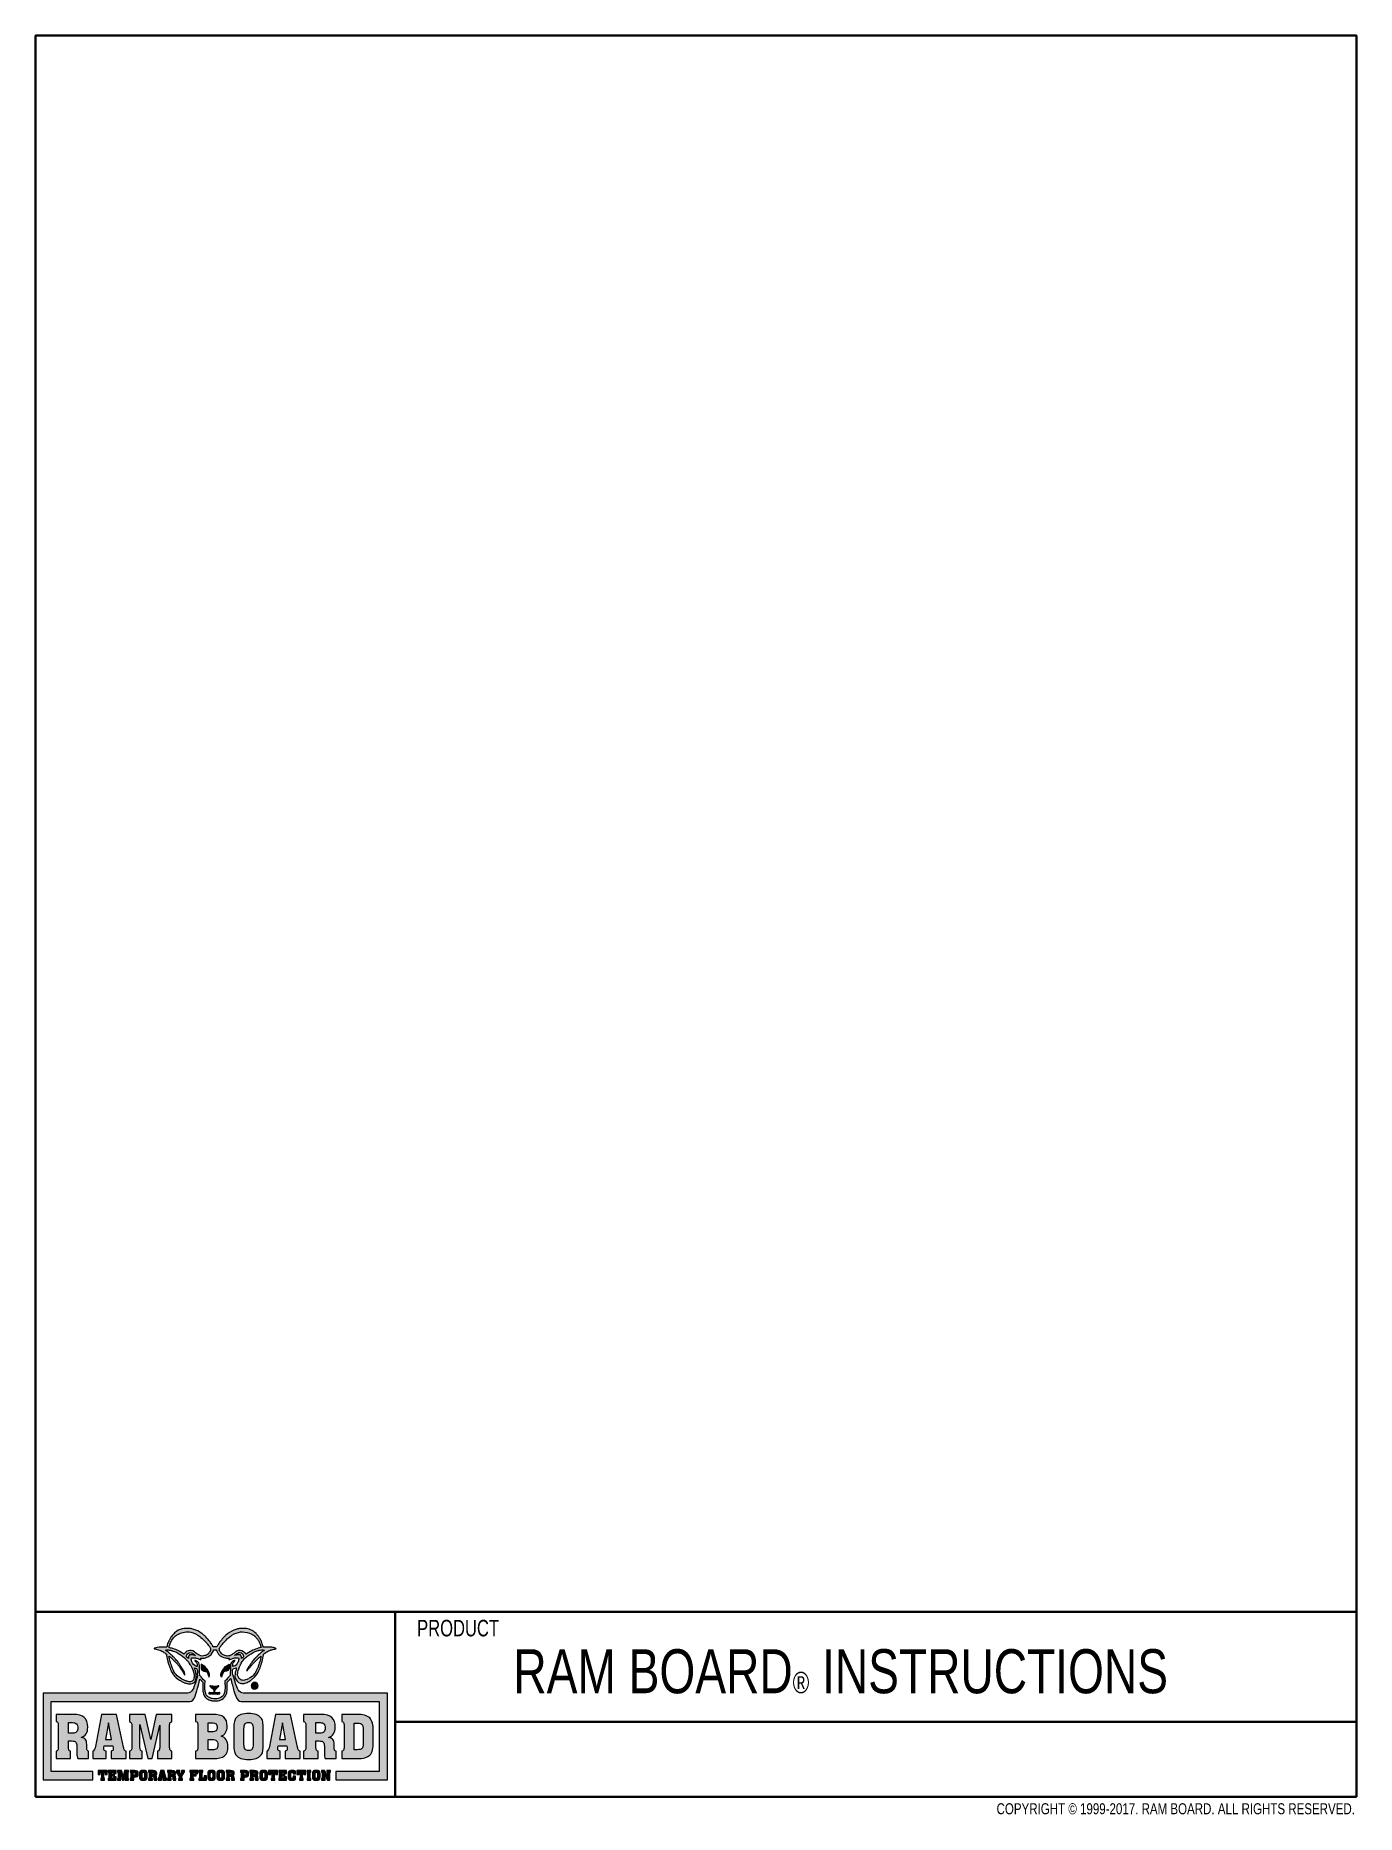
# Model space of a CAD drawing. Header units: inches. Extents: x -9 to 49, y -7 to 10.3.
# Drawn here: x -8.97 to -1.7, y -0.63 to 9.15 of the extents above; entities that cross this region are included whole.
import ezdxf

# ---------------------------------------------------------------- set-up
doc = ezdxf.new("R2010")
doc.units = ezdxf.units.IN
doc.header["$MEASUREMENT"] = 0
for name, color, linetype in [('A-Anno-Titl', 7, 'Continuous'), ('A-Anno-Titl-Bdry', 7, 'Continuous'), ('A-Anno-Titl-Note', 7, 'Continuous'), ('A-Anno-Titl-Otln', 7, 'Continuous')]:
    doc.layers.add(name, color=color, linetype=linetype)

msp = doc.modelspace()

# ---------------------------------------------------------------- texts
at = {"layer": 'A-Anno-Titl', "color": 7, "insert": (-6.3374, 0.0291), "char_height": 0.242232, "attachment_point": 7}
msp.add_mtext('\\fArial|b0|i0|c0|p34;\\W0.75;RAM BOARD\\H0.118;®\\H0.242232; INSTRUCTIONS', dxfattribs=at)

# ---------------------------------------------------------------- blocks, each defined once
blk = doc.blocks.new('block 668')
at = {"color": 7, "lineweight": 35}
blk.add_lwpolyline([(-8.966, 0.4805), (-8.966, 9.152), (-1.6991, 9.152), (-1.6991, 0.4805), (-8.966, 0.4805)], dxfattribs=at)
blk = doc.blocks.new('block 677')
h = blk.add_hatch(color=7)
h.dxf.hatch_style = 2
edge = h.paths.add_edge_path()
edge.add_spline(control_points=[(-7.8393, 0.2444), (-7.8377, 0.2421), (-7.8356, 0.2381), (-7.8351, 0.2367), (-7.8339, 0.2333), (-7.8329, 0.2283), (-7.8325, 0.2235), (-7.8291, 0.2269), (-7.8274, 0.2289), (-7.8229, 0.2333), (-7.8226, 0.2335), (-7.8226, 0.2337), (-7.8224, 0.2337), (-7.8227, 0.2375), (-7.8233, 0.2471), (-7.8302, 0.2519), (-7.8318, 0.2533), (-7.8366, 0.2554), (-7.8374, 0.2554), (-7.8443, 0.2577), (-7.8497, 0.2561), (-7.8583, 0.2504), (-7.8616, 0.2483), (-7.8673, 0.2436), (-7.8716, 0.2404), (-7.8681, 0.2415), (-7.8669, 0.2419), (-7.8633, 0.2425), (-7.8602, 0.2429), (-7.857, 0.2435), (-7.8541, 0.2436), (-7.8483, 0.2442), (-7.8473, 0.2442), (-7.8429, 0.2444), (-7.8429, 0.2444), (-7.8393, 0.2444), (-7.8393, 0.2444)], knot_values=[0, 0, 0, 0, 1, 1, 1, 2, 2, 2, 3, 3, 3, 4, 4, 4, 5, 5, 5, 6, 6, 6, 7, 7, 7, 8, 8, 8, 9, 9, 9, 10, 10, 10, 11, 11, 11, 12, 12, 12, 12], degree=3, periodic=1)
edge = h.paths.add_edge_path()
edge.add_spline(control_points=[(-8.1256, 0.2241), (-8.1254, 0.2262), (-8.125, 0.2287), (-8.1242, 0.2325), (-8.1232, 0.2367), (-8.1213, 0.2404), (-8.1186, 0.2444), (-8.1135, 0.2442), (-8.1104, 0.2442), (-8.1033, 0.2436), (-8.0992, 0.2433), (-8.0944, 0.2427), (-8.0898, 0.2415), (-8.0887, 0.2412), (-8.0875, 0.2408), (-8.0866, 0.2404), (-8.0919, 0.2446), (-8.1002, 0.2513), (-8.1048, 0.2536), (-8.1117, 0.2573), (-8.1177, 0.2577), (-8.1254, 0.2534), (-8.1282, 0.2523), (-8.1327, 0.2473), (-8.1334, 0.2444), (-8.1344, 0.2419), (-8.1355, 0.2377), (-8.1355, 0.2337), (-8.134, 0.2321), (-8.1292, 0.2273), (-8.1256, 0.2235), (-8.1256, 0.2235), (-8.1256, 0.2241), (-8.1256, 0.2241)], knot_values=[0, 0, 0, 0, 1, 1, 1, 2, 2, 2, 3, 3, 3, 4, 4, 4, 5, 5, 5, 6, 6, 6, 7, 7, 7, 8, 8, 8, 9, 9, 9, 10, 10, 10, 11, 11, 11, 11], degree=3, periodic=1)
edge = h.paths.add_edge_path()
edge.add_spline(control_points=[(-7.0304, -0.4428), (-7.0304, -0.4428), (-7.0306, -0.4428), (-7.0306, -0.4428), (-7.0306, -0.4428), (-7.0306, -0.4432), (-7.0306, -0.4432), (-7.0306, -0.4432), (-7.3146, -0.4433), (-7.3146, -0.4433), (-7.3146, -0.4433), (-7.3146, -0.3983), (-7.3146, -0.3983), (-7.3146, -0.3983), (-7.075, -0.3983), (-7.075, -0.3983), (-7.075, -0.3983), (-7.075, -0.0121), (-7.075, -0.0121), (-7.075, -0.0121), (-7.8154, -0.0121), (-7.8154, -0.0121), (-7.8283, -0.0121), (-7.8422, -0.0151), (-7.8523, -0.0048), (-7.8625, 0.0052), (-7.8679, 0.0237), (-7.8744, 0.0462), (-7.8802, 0.0661), (-7.8867, 0.0898), (-7.8925, 0.1138), (-7.8938, 0.112), (-7.8958, 0.1101), (-7.8975, 0.1084), (-7.8996, 0.1059), (-7.9061, 0.0998), (-7.91, 0.0963), (-7.9106, 0.0957), (-7.9111, 0.0951), (-7.9119, 0.0944), (-7.9119, 0.0915), (-7.9119, 0.0898), (-7.9117, 0.0859), (-7.9117, 0.0821), (-7.9115, 0.079), (-7.9115, 0.0775), (-7.9115, 0.0727), (-7.9113, 0.0703), (-7.9113, 0.0661), (-7.9111, 0.0634), (-7.9113, 0.0604), (-7.9115, 0.0571), (-7.9115, 0.0525), (-7.9119, 0.0435), (-7.9144, 0.0342), (-7.9173, 0.0231), (-7.9221, 0.0125), (-7.9336, 0.0035), (-7.9426, -0.0034), (-7.9523, -0.0067), (-7.9621, -0.0084), (-7.964, -0.0088), (-7.9657, -0.0088), (-7.9669, -0.009), (-7.9695, -0.0092), (-7.9693, -0.0092), (-7.9703, -0.0092), (-7.9734, -0.0096), (-7.9786, -0.0098), (-7.9818, -0.0098), (-7.9838, -0.0098), (-7.9878, -0.0096), (-7.9911, -0.0094), (-7.9928, -0.0092), (-7.9951, -0.009), (-7.9987, -0.008), (-7.9999, -0.0077), (-8.003, -0.0069), (-8.0049, -0.0063), (-8.0072, -0.0057), (-8.017, -0.0021), (-8.0233, 0.0027), (-8.0387, 0.0146), (-8.042, 0.0266), (-8.0449, 0.0392), (-8.0452, 0.0415), (-8.0456, 0.0438), (-8.0456, 0.0452), (-8.0458, 0.0465), (-8.046, 0.0469), (-8.046, 0.0475), (-8.046, 0.0481), (-8.0464, 0.0527), (-8.0466, 0.0565), (-8.0468, 0.0623), (-8.0466, 0.0667), (-8.0466, 0.0686), (-8.0466, 0.0746), (-8.0464, 0.078), (-8.0462, 0.0846), (-8.0462, 0.0846), (-8.0462, 0.0905), (-8.0462, 0.0905), (-8.0462, 0.0938), (-8.0456, 0.0944), (-8.0481, 0.0963), (-8.0523, 0.1001), (-8.0541, 0.1019), (-8.0591, 0.1069), (-8.0612, 0.109), (-8.0608, 0.1086), (-8.0616, 0.1093), (-8.0671, 0.0869), (-8.0733, 0.0652), (-8.0789, 0.0462), (-8.0852, 0.0237), (-8.0906, 0.0052), (-8.101, -0.0048), (-8.1109, -0.0151), (-8.1248, -0.0121), (-8.1376, -0.0121), (-8.1376, -0.0121), (-8.8798, -0.0121), (-8.8798, -0.0121), (-8.8798, -0.0121), (-8.8798, -0.3983), (-8.8798, -0.3983), (-8.8798, -0.3983), (-8.6507, -0.3983), (-8.6507, -0.3983), (-8.6507, -0.3983), (-8.6507, -0.4433), (-8.6507, -0.4433), (-8.6507, -0.4433), (-8.9242, -0.4432), (-8.9242, -0.4432), (-8.9242, -0.4432), (-8.9242, -0.4428), (-8.9242, -0.4428), (-8.9242, -0.4428), (-8.9248, -0.4428), (-8.9248, -0.4428), (-8.9248, -0.4428), (-8.9248, 0.0325), (-8.9248, 0.0325), (-8.9248, 0.0325), (-8.9227, 0.0325), (-8.9227, 0.0325), (-8.9227, 0.0325), (-8.9227, 0.0327), (-8.9227, 0.0327), (-8.9227, 0.0327), (-8.1386, 0.0327), (-8.1386, 0.0327), (-8.1273, 0.0327), (-8.1158, 0.036), (-8.1077, 0.0438), (-8.0998, 0.0519), (-8.0954, 0.0638), (-8.0912, 0.0765), (-8.0867, 0.0892), (-8.0825, 0.1026), (-8.0791, 0.1161), (-8.0791, 0.1161), (-8.0748, 0.1288), (-8.0748, 0.1288), (-8.0748, 0.1288), (-8.0748, 0.1289), (-8.075, 0.1289), (-8.0756, 0.1313), (-8.076, 0.1334), (-8.0762, 0.1355), (-8.0764, 0.1378), (-8.0762, 0.1405), (-8.0762, 0.1413), (-8.0756, 0.1483), (-8.0756, 0.1545), (-8.0766, 0.1612), (-8.0781, 0.1635), (-8.0794, 0.1662), (-8.081, 0.1687), (-8.081, 0.1687), (-8.0925, 0.1733), (-8.0925, 0.1733), (-8.0906, 0.1689), (-8.0889, 0.1641), (-8.0871, 0.1591), (-8.0871, 0.1589), (-8.0869, 0.1587), (-8.0864, 0.1562), (-8.0856, 0.1537), (-8.0844, 0.1491), (-8.0835, 0.1449), (-8.0812, 0.1318), (-8.081, 0.1203), (-8.0839, 0.1088), (-8.086, 0.1017), (-8.0902, 0.0938), (-8.0973, 0.089), (-8.1073, 0.083), (-8.1154, 0.083), (-8.1263, 0.0846), (-8.1288, 0.0851), (-8.133, 0.0861), (-8.1373, 0.0873), (-8.1423, 0.0888), (-8.1509, 0.0919), (-8.1597, 0.0963), (-8.1649, 0.0988), (-8.1697, 0.1015), (-8.1742, 0.1042), (-8.1784, 0.1069), (-8.1822, 0.1093), (-8.1857, 0.112), (-8.1943, 0.1188), (-8.2009, 0.1255), (-8.2061, 0.1322), (-8.208, 0.1347), (-8.2099, 0.1374), (-8.2116, 0.1401), (-8.2155, 0.1464), (-8.2195, 0.1545), (-8.2233, 0.1632), (-8.2253, 0.168), (-8.2272, 0.1728), (-8.2281, 0.1754), (-8.2291, 0.1781), (-8.2293, 0.1789), (-8.2295, 0.1795), (-8.2299, 0.1801), (-8.2301, 0.1808), (-8.2314, 0.1854), (-8.2329, 0.19), (-8.2356, 0.1985), (-8.2377, 0.206), (-8.2399, 0.2135), (-8.2412, 0.2198), (-8.2422, 0.2246), (-8.2431, 0.2294), (-8.2437, 0.2323), (-8.2441, 0.2352), (-8.2449, 0.2392), (-8.2452, 0.2419), (-8.2454, 0.2448), (-8.2454, 0.2456), (-8.2456, 0.2461), (-8.2456, 0.2469), (-8.2491, 0.2496), (-8.2524, 0.2521), (-8.2558, 0.2544), (-8.2591, 0.2567), (-8.2623, 0.2588), (-8.2641, 0.26), (-8.2658, 0.2611), (-8.2662, 0.2613), (-8.2666, 0.2615), (-8.2685, 0.2627), (-8.2731, 0.2656), (-8.2771, 0.2673), (-8.2798, 0.2684), (-8.2848, 0.2702), (-8.2896, 0.2715), (-8.2958, 0.2732), (-8.2977, 0.2736), (-8.3031, 0.2748), (-8.3071, 0.2757), (-8.3104, 0.2769), (-8.3144, 0.2773), (-8.3169, 0.278), (-8.3123, 0.2794), (-8.3115, 0.28), (-8.3088, 0.2811), (-8.3073, 0.2817), (-8.3035, 0.283), (-8.3019, 0.284), (-8.2912, 0.2859), (-8.2868, 0.2859), (-8.2844, 0.2861), (-8.277, 0.2865), (-8.2716, 0.2865), (-8.2712, 0.2867), (-8.271, 0.2867), (-8.2687, 0.2867), (-8.2637, 0.2867), (-8.2527, 0.2865), (-8.2443, 0.2853), (-8.2426, 0.2948), (-8.2403, 0.3036), (-8.2372, 0.3115), (-8.236, 0.314), (-8.2349, 0.3168), (-8.2341, 0.3184), (-8.2335, 0.3197), (-8.2333, 0.3201), (-8.2333, 0.3203), (-8.2328, 0.3213), (-8.2312, 0.3242), (-8.2299, 0.3265), (-8.2299, 0.3266), (-8.2264, 0.3322), (-8.2235, 0.3368), (-8.2218, 0.3397), (-8.2203, 0.3418), (-8.2195, 0.343), (-8.2187, 0.3441), (-8.2184, 0.3445), (-8.2184, 0.3447), (-8.217, 0.3466), (-8.2132, 0.3518), (-8.2097, 0.356), (-8.2051, 0.3614), (-8.1976, 0.3689), (-8.1913, 0.373), (-8.1778, 0.382), (-8.1621, 0.3872), (-8.1478, 0.3887), (-8.1415, 0.3893), (-8.1357, 0.3897), (-8.1307, 0.3895), (-8.1269, 0.3893), (-8.1227, 0.3891), (-8.1194, 0.3889), (-8.1169, 0.3887), (-8.1121, 0.3879), (-8.1067, 0.3868), (-8.0923, 0.3839), (-8.0777, 0.3779), (-8.0627, 0.3689), (-8.0587, 0.3666), (-8.0545, 0.3639), (-8.0514, 0.3616), (-8.0483, 0.3595), (-8.046, 0.3578), (-8.0443, 0.3564), (-8.037, 0.3509), (-8.0343, 0.348), (-8.0289, 0.3422), (-8.0251, 0.3384), (-8.0216, 0.3343), (-8.0193, 0.3316), (-8.017, 0.3292), (-8.0145, 0.3261), (-8.0124, 0.3234), (-8.0108, 0.3215), (-8.0068, 0.3165), (-8.0034, 0.3115), (-8.0012, 0.3084), (-7.9993, 0.3055), (-7.9982, 0.3036), (-7.9957, 0.2996), (-7.9959, 0.2998), (-7.9947, 0.2976), (-7.9937, 0.2961), (-7.9928, 0.2942), (-7.9912, 0.2915), (-7.9905, 0.2901), (-7.9901, 0.289), (-7.9891, 0.2871), (-7.9824, 0.2873), (-7.9755, 0.2867), (-7.9686, 0.2875), (-7.9678, 0.2894), (-7.9661, 0.293), (-7.9651, 0.2946), (-7.9647, 0.2951), (-7.9628, 0.2984), (-7.9613, 0.3011), (-7.9593, 0.3046), (-7.9571, 0.3082), (-7.9538, 0.313), (-7.9476, 0.3215), (-7.9405, 0.3297), (-7.9338, 0.3372), (-7.9325, 0.3387), (-7.9309, 0.3405), (-7.93, 0.3413), (-7.929, 0.3422), (-7.9286, 0.3426), (-7.9284, 0.343), (-7.9276, 0.3437), (-7.9242, 0.3476), (-7.92, 0.3513), (-7.9079, 0.3618), (-7.8908, 0.373), (-7.8752, 0.3793), (-7.8675, 0.3826), (-7.8612, 0.3847), (-7.8543, 0.3862), (-7.851, 0.387), (-7.8472, 0.3876), (-7.8449, 0.3881), (-7.8404, 0.3889), (-7.8391, 0.3889), (-7.836, 0.3891), (-7.8327, 0.3893), (-7.8289, 0.3893), (-7.8253, 0.3895), (-7.8243, 0.3897), (-7.8189, 0.3895), (-7.8139, 0.3891), (-7.7937, 0.3872), (-7.7718, 0.381), (-7.7522, 0.3607), (-7.7492, 0.3572), (-7.7453, 0.3526), (-7.7423, 0.3482), (-7.7401, 0.3455), (-7.739, 0.3437), (-7.738, 0.3422), (-7.7367, 0.3405), (-7.7355, 0.3384), (-7.7332, 0.3351), (-7.7321, 0.333), (-7.7305, 0.3303), (-7.7294, 0.3288), (-7.7276, 0.3255), (-7.7282, 0.3265), (-7.7275, 0.3253), (-7.7267, 0.324), (-7.7244, 0.3199), (-7.7238, 0.3184), (-7.7236, 0.318), (-7.7234, 0.3176), (-7.7226, 0.3155), (-7.7217, 0.3132), (-7.72, 0.3094), (-7.7186, 0.3051), (-7.7173, 0.3009), (-7.7161, 0.2963), (-7.7154, 0.2936), (-7.7142, 0.2884), (-7.7142, 0.2878), (-7.7136, 0.2853), (-7.7057, 0.2863), (-7.6994, 0.2865), (-7.6915, 0.2865), (-7.6873, 0.2865), (-7.6821, 0.2865), (-7.6792, 0.2863), (-7.6742, 0.2861), (-7.6748, 0.2861), (-7.6729, 0.2861), (-7.6675, 0.2857), (-7.6646, 0.2855), (-7.6598, 0.2846), (-7.6579, 0.2842), (-7.6554, 0.2834), (-7.6523, 0.2823), (-7.6502, 0.2811), (-7.6454, 0.2803), (-7.6427, 0.2773), (-7.6441, 0.2773), (-7.6489, 0.2763), (-7.6504, 0.2759), (-7.6566, 0.2744), (-7.6646, 0.2727), (-7.67, 0.2711), (-7.6714, 0.2707), (-7.6721, 0.2705), (-7.6733, 0.2702), (-7.6742, 0.2698), (-7.6804, 0.2677), (-7.6848, 0.2654), (-7.6923, 0.2615), (-7.6969, 0.2583), (-7.7044, 0.2529), (-7.7071, 0.251), (-7.7098, 0.249), (-7.7123, 0.2469), (-7.7127, 0.2442), (-7.7129, 0.2415), (-7.7132, 0.2385), (-7.7142, 0.2325), (-7.7169, 0.2193), (-7.7202, 0.2068), (-7.7219, 0.2), (-7.7236, 0.1945), (-7.725, 0.19), (-7.7288, 0.1783), (-7.7286, 0.1783), (-7.7311, 0.172), (-7.7326, 0.1683), (-7.7348, 0.163), (-7.7369, 0.1582), (-7.7432, 0.1443), (-7.7499, 0.133), (-7.7613, 0.1217), (-7.7636, 0.1193), (-7.7661, 0.117), (-7.7682, 0.1155), (-7.7701, 0.1138), (-7.7715, 0.1126), (-7.7751, 0.1097), (-7.7788, 0.1069), (-7.7845, 0.1022), (-7.791, 0.098), (-7.7976, 0.094), (-7.8047, 0.0907), (-7.8128, 0.0884), (-7.821, 0.0859), (-7.8301, 0.0844), (-7.8408, 0.0884), (-7.8514, 0.0926), (-7.8637, 0.1022), (-7.8675, 0.1159), (-7.8716, 0.1297), (-7.8675, 0.1472), (-7.865, 0.1566), (-7.8629, 0.166), (-7.8623, 0.167), (-7.8621, 0.1676), (-7.8612, 0.1699), (-7.8604, 0.1718), (-7.8596, 0.1733), (-7.8596, 0.1733), (-7.8771, 0.1687), (-7.8771, 0.1687), (-7.8787, 0.166), (-7.8796, 0.1637), (-7.8819, 0.1607), (-7.8823, 0.1534), (-7.8817, 0.1455), (-7.8817, 0.1387), (-7.8817, 0.1387), (-7.874, 0.1161), (-7.874, 0.1161), (-7.8706, 0.1026), (-7.8666, 0.0892), (-7.8621, 0.0765), (-7.8579, 0.0638), (-7.8533, 0.0519), (-7.8454, 0.0438), (-7.8374, 0.0358), (-7.8258, 0.0327), (-7.8147, 0.0327), (-7.8147, 0.0327), (-7.0304, 0.0327), (-7.0304, 0.0327), (-7.0304, 0.0327), (-7.0304, 0.0325), (-7.0304, 0.0325), (-7.0304, 0.0325), (-7.0304, -0.0121), (-7.0304, -0.0121), (-7.0304, -0.0121), (-7.0304, -0.4428), (-7.0304, -0.4428)], knot_values=[0, 0, 0, 0, 1, 1, 1, 2, 2, 2, 3, 3, 3, 4, 4, 4, 5, 5, 5, 6, 6, 6, 7, 7, 7, 8, 8, 8, 9, 9, 9, 10, 10, 10, 11, 11, 11, 12, 12, 12, 13, 13, 13, 14, 14, 14, 15, 15, 15, 16, 16, 16, 17, 17, 17, 18, 18, 18, 19, 19, 19, 20, 20, 20, 21, 21, 21, 22, 22, 22, 23, 23, 23, 24, 24, 24, 25, 25, 25, 26, 26, 26, 27, 27, 27, 28, 28, 28, 29, 29, 29, 30, 30, 30, 31, 31, 31, 32, 32, 32, 33, 33, 33, 34, 34, 34, 35, 35, 35, 36, 36, 36, 37, 37, 37, 38, 38, 38, 39, 39, 39, 40, 40, 40, 41, 41, 41, 42, 42, 42, 43, 43, 43, 44, 44, 44, 45, 45, 45, 46, 46, 46, 47, 47, 47, 48, 48, 48, 49, 49, 49, 50, 50, 50, 51, 51, 51, 52, 52, 52, 53, 53, 53, 54, 54, 54, 55, 55, 55, 56, 56, 56, 57, 57, 57, 58, 58, 58, 59, 59, 59, 60, 60, 60, 61, 61, 61, 62, 62, 62, 63, 63, 63, 64, 64, 64, 65, 65, 65, 66, 66, 66, 67, 67, 67, 68, 68, 68, 69, 69, 69, 70, 70, 70, 71, 71, 71, 72, 72, 72, 73, 73, 73, 74, 74, 74, 75, 75, 75, 76, 76, 76, 77, 77, 77, 78, 78, 78, 79, 79, 79, 80, 80, 80, 81, 81, 81, 82, 82, 82, 83, 83, 83, 84, 84, 84, 85, 85, 85, 86, 86, 86, 87, 87, 87, 88, 88, 88, 89, 89, 89, 90, 90, 90, 91, 91, 91, 92, 92, 92, 93, 93, 93, 94, 94, 94, 95, 95, 95, 96, 96, 96, 97, 97, 97, 98, 98, 98, 99, 99, 99, 100, 100, 100, 101, 101, 101, 102, 102, 102, 103, 103, 103, 104, 104, 104, 105, 105, 105, 106, 106, 106, 107, 107, 107, 108, 108, 108, 109, 109, 109, 110, 110, 110, 111, 111, 111, 112, 112, 112, 113, 113, 113, 114, 114, 114, 115, 115, 115, 116, 116, 116, 117, 117, 117, 118, 118, 118, 119, 119, 119, 120, 120, 120, 121, 121, 121, 122, 122, 122, 123, 123, 123, 124, 124, 124, 125, 125, 125, 126, 126, 126, 127, 127, 127, 128, 128, 128, 129, 129, 129, 130, 130, 130, 131, 131, 131, 132, 132, 132, 133, 133, 133, 134, 134, 134, 135, 135, 135, 136, 136, 136, 137, 137, 137, 138, 138, 138, 139, 139, 139, 140, 140, 140, 141, 141, 141, 142, 142, 142, 143, 143, 143, 144, 144, 144, 145, 145, 145, 146, 146, 146, 147, 147, 147, 148, 148, 148, 149, 149, 149, 150, 150, 150, 151, 151, 151, 152, 152, 152, 153, 153, 153, 154, 154, 154, 155, 155, 155, 156, 156, 156, 157, 157, 157, 158, 158, 158, 159, 159, 159, 160, 160, 160, 161, 161, 161, 162, 162, 162, 163, 163, 163, 164, 164, 164, 165, 165, 165, 166, 166, 166, 167, 167, 167, 168, 168, 168, 169, 169, 169, 170, 170, 170, 171, 171, 171, 172, 172, 172, 173, 173, 173, 174, 174, 174, 175, 175, 175, 176, 176, 176, 177, 177, 177, 178, 178, 178, 179, 179, 179, 180, 180, 180, 181, 181, 181, 182, 182, 182, 182], degree=3, periodic=1)
edge = h.paths.add_edge_path()
edge.add_spline(control_points=[(-7.987, 0.2717), (-7.9874, 0.2692), (-7.9882, 0.2669), (-7.9897, 0.2627), (-7.9934, 0.2519), (-8.0059, 0.2388), (-8.0182, 0.2331), (-8.026, 0.2291), (-8.0356, 0.226), (-8.0439, 0.2252), (-8.0452, 0.225), (-8.0468, 0.225), (-8.0475, 0.225), (-8.0475, 0.225), (-8.0489, 0.225), (-8.0489, 0.225), (-8.0512, 0.225), (-8.0556, 0.2252), (-8.0587, 0.2252), (-8.0573, 0.2239), (-8.0543, 0.2208), (-8.0543, 0.2185), (-8.0579, 0.2164), (-8.0627, 0.2194), (-8.0666, 0.2204), (-8.0714, 0.2221), (-8.0754, 0.2237), (-8.08, 0.225), (-8.0814, 0.2254), (-8.0848, 0.2264), (-8.0869, 0.2267), (-8.0929, 0.2277), (-8.1006, 0.2287), (-8.1085, 0.2273), (-8.1104, 0.2225), (-8.1098, 0.2185), (-8.1088, 0.2144), (-8.1085, 0.2123), (-8.1079, 0.2098), (-8.1065, 0.206), (-8.1038, 0.195), (-8.0923, 0.1833), (-8.0831, 0.1814), (-8.081, 0.1808), (-8.0787, 0.1802), (-8.0766, 0.1801), (-8.0768, 0.1858), (-8.0758, 0.1925), (-8.0789, 0.1977), (-8.0794, 0.1995), (-8.081, 0.202), (-8.0825, 0.2033), (-8.0839, 0.2054), (-8.0864, 0.2079), (-8.0892, 0.211), (-8.0912, 0.2123), (-8.0902, 0.2141), (-8.0887, 0.2135), (-8.0869, 0.2131), (-8.0852, 0.2123), (-8.0831, 0.2112), (-8.0789, 0.2093), (-8.0742, 0.2073), (-8.0687, 0.2002), (-8.065, 0.195), (-8.0646, 0.1904), (-8.0644, 0.1845), (-8.0639, 0.1666), (-8.0641, 0.1487), (-8.0622, 0.1309), (-8.0533, 0.1203), (-8.0449, 0.1099), (-8.0337, 0.0994), (-8.0339, 0.0901), (-8.0341, 0.0798), (-8.0345, 0.0702), (-8.0345, 0.0702), (-8.0345, 0.0652), (-8.0345, 0.0652), (-8.0345, 0.059), (-8.0341, 0.049), (-8.0329, 0.0425), (-8.0318, 0.0358), (-8.0287, 0.0254), (-8.0226, 0.0185), (-8.0185, 0.0139), (-8.0157, 0.0118), (-8.0099, 0.0087), (-8.0037, 0.0054), (-8.0003, 0.0041), (-7.9945, 0.0029), (-7.9888, 0.002), (-7.9826, 0.0016), (-7.9772, 0.002), (-7.9718, 0.0023), (-7.9672, 0.0029), (-7.9613, 0.0041), (-7.9553, 0.0052), (-7.9398, 0.0106), (-7.9327, 0.0221), (-7.9282, 0.029), (-7.9265, 0.0346), (-7.925, 0.0425), (-7.9232, 0.053), (-7.9232, 0.0667), (-7.9238, 0.0776), (-7.924, 0.0857), (-7.924, 0.0917), (-7.9242, 0.0994), (-7.9133, 0.1099), (-7.9048, 0.1203), (-7.8958, 0.1309), (-7.8933, 0.1512), (-7.8946, 0.1728), (-7.8929, 0.192), (-7.8919, 0.1989), (-7.8869, 0.205), (-7.8775, 0.21), (-7.874, 0.2112), (-7.8719, 0.2141), (-7.8673, 0.2131), (-7.8691, 0.21), (-7.8725, 0.2079), (-7.8754, 0.2035), (-7.8794, 0.1993), (-7.8819, 0.1925), (-7.8816, 0.1862), (-7.8814, 0.1845), (-7.8814, 0.1822), (-7.8816, 0.1801), (-7.874, 0.1804), (-7.8618, 0.1858), (-7.8562, 0.1954), (-7.8533, 0.2006), (-7.8518, 0.2045), (-7.85, 0.21), (-7.8495, 0.2125), (-7.8491, 0.215), (-7.8487, 0.2162), (-7.8483, 0.2191), (-7.8483, 0.2185), (-7.8483, 0.2193), (-7.8477, 0.2219), (-7.8487, 0.225), (-7.8497, 0.2277), (-7.8522, 0.2279), (-7.852, 0.2279), (-7.8541, 0.2279), (-7.8583, 0.2281), (-7.8662, 0.2279), (-7.8716, 0.2266), (-7.875, 0.2258), (-7.8783, 0.225), (-7.8819, 0.2237), (-7.8881, 0.2221), (-7.896, 0.2173), (-7.9036, 0.2181), (-7.9036, 0.2208), (-7.9023, 0.2223), (-7.8994, 0.2252), (-7.9023, 0.2252), (-7.9067, 0.225), (-7.9102, 0.225), (-7.9115, 0.225), (-7.9175, 0.2254), (-7.9217, 0.2266), (-7.9328, 0.2292), (-7.9465, 0.2338), (-7.9593, 0.2483), (-7.9628, 0.2523), (-7.9655, 0.2565), (-7.9676, 0.2609), (-7.9686, 0.2636), (-7.9695, 0.2661), (-7.9703, 0.2688), (-7.9705, 0.2694), (-7.9707, 0.2707), (-7.9711, 0.2721), (-7.9765, 0.2719), (-7.9818, 0.2725), (-7.987, 0.2717)], knot_values=[0, 0, 0, 0, 0.013889, 0.013889, 0.013889, 0.027778, 0.027778, 0.027778, 0.041667, 0.041667, 0.041667, 0.055556, 0.055556, 0.055556, 0.069444, 0.069444, 0.069444, 0.083333, 0.083333, 0.083333, 0.097222, 0.097222, 0.097222, 0.111111, 0.111111, 0.111111, 0.125, 0.125, 0.125, 0.138889, 0.138889, 0.138889, 0.152778, 0.152778, 0.152778, 0.166667, 0.166667, 0.166667, 0.180556, 0.180556, 0.180556, 0.194444, 0.194444, 0.194444, 0.208333, 0.208333, 0.208333, 0.222222, 0.222222, 0.222222, 0.236111, 0.236111, 0.236111, 0.25, 0.25, 0.25, 0.263889, 0.263889, 0.263889, 0.277778, 0.277778, 0.277778, 0.291667, 0.291667, 0.291667, 0.305556, 0.305556, 0.305556, 0.319444, 0.319444, 0.319444, 0.333333, 0.333333, 0.333333, 0.347222, 0.347222, 0.347222, 0.361111, 0.361111, 0.361111, 0.375, 0.375, 0.375, 0.388889, 0.388889, 0.388889, 0.402778, 0.402778, 0.402778, 0.416667, 0.416667, 0.416667, 0.430556, 0.430556, 0.430556, 0.444444, 0.444444, 0.444444, 0.458333, 0.458333, 0.458333, 0.472222, 0.472222, 0.472222, 0.486111, 0.486111, 0.486111, 0.5, 0.5, 0.5, 0.513889, 0.513889, 0.513889, 0.527778, 0.527778, 0.527778, 0.541667, 0.541667, 0.541667, 0.555556, 0.555556, 0.555556, 0.569444, 0.569444, 0.569444, 0.583333, 0.583333, 0.583333, 0.597222, 0.597222, 0.597222, 0.611111, 0.611111, 0.611111, 0.625, 0.625, 0.625, 0.638889, 0.638889, 0.638889, 0.652778, 0.652778, 0.652778, 0.666667, 0.666667, 0.666667, 0.680556, 0.680556, 0.680556, 0.694444, 0.694444, 0.694444, 0.708333, 0.708333, 0.708333, 0.722222, 0.722222, 0.722222, 0.736111, 0.736111, 0.736111, 0.75, 0.75, 0.75, 0.763889, 0.763889, 0.763889, 0.777778, 0.777778, 0.777778, 0.791667, 0.791667, 0.791667, 0.805556, 0.805556, 0.805556, 0.819444, 0.819444, 0.819444, 0.833333, 0.833333, 0.833333, 0.833333], degree=3, periodic=0)
edge.add_line((-7.987, 0.2717), (-7.987, 0.2717))
edge = h.paths.add_edge_path()
edge.add_spline(control_points=[(-7.7353, 0.2296), (-7.7386, 0.2266), (-7.7426, 0.2229), (-7.7448, 0.2208), (-7.7471, 0.2185), (-7.7476, 0.2181), (-7.748, 0.2175), (-7.7511, 0.2144), (-7.7582, 0.2075), (-7.7622, 0.2033), (-7.764, 0.2016), (-7.7693, 0.1956), (-7.7718, 0.1931), (-7.7736, 0.1912), (-7.7747, 0.19), (-7.7763, 0.1879), (-7.777, 0.1872), (-7.7776, 0.1864), (-7.7811, 0.1822), (-7.7847, 0.1778), (-7.791, 0.1699), (-7.7955, 0.1645), (-7.7999, 0.1587), (-7.8026, 0.1555), (-7.8035, 0.1557), (-7.8047, 0.1557), (-7.8041, 0.1589), (-7.8037, 0.1608), (-7.8026, 0.1645), (-7.8018, 0.1641), (-7.801, 0.1658), (-7.7995, 0.1681), (-7.797, 0.1722), (-7.7953, 0.1749), (-7.7939, 0.1772), (-7.7935, 0.1778), (-7.7922, 0.1797), (-7.7891, 0.1845), (-7.7853, 0.19), (-7.7811, 0.1962), (-7.778, 0.2008), (-7.7734, 0.207), (-7.7676, 0.2139), (-7.7643, 0.2177), (-7.7607, 0.2217), (-7.7586, 0.2239), (-7.7547, 0.2279), (-7.7557, 0.2269), (-7.7545, 0.2283), (-7.7505, 0.2325), (-7.7482, 0.2348), (-7.7436, 0.2398), (-7.7396, 0.2438), (-7.7309, 0.2513), (-7.724, 0.2565), (-7.7178, 0.2615), (-7.7125, 0.2656), (-7.7063, 0.27), (-7.7111, 0.2713), (-7.7178, 0.2719), (-7.7236, 0.2713), (-7.728, 0.2707), (-7.733, 0.2698), (-7.7355, 0.2692), (-7.7365, 0.2688), (-7.738, 0.2684), (-7.7394, 0.2681), (-7.7417, 0.2675), (-7.7499, 0.2648), (-7.7576, 0.2619), (-7.7741, 0.255), (-7.7872, 0.2471), (-7.8037, 0.234), (-7.8072, 0.2312), (-7.8108, 0.2281), (-7.8158, 0.2229), (-7.8208, 0.2177), (-7.8277, 0.2104), (-7.8343, 0.1981), (-7.8408, 0.1858), (-7.847, 0.1683), (-7.8506, 0.1572), (-7.8543, 0.1459), (-7.855, 0.1405), (-7.8546, 0.1353), (-7.8543, 0.1301), (-7.8527, 0.1249), (-7.85, 0.1203), (-7.8475, 0.1159), (-7.8437, 0.1119), (-7.8395, 0.1086), (-7.8351, 0.1055), (-7.8301, 0.103), (-7.8226, 0.1036), (-7.8151, 0.104), (-7.8053, 0.1076), (-7.7995, 0.1099), (-7.7937, 0.1122), (-7.7922, 0.1132), (-7.7901, 0.1147), (-7.7814, 0.1199), (-7.7684, 0.1299), (-7.7611, 0.1405), (-7.758, 0.1447), (-7.7547, 0.1499), (-7.7519, 0.1555), (-7.749, 0.1605), (-7.7471, 0.1655), (-7.7453, 0.1697), (-7.7446, 0.1716), (-7.7436, 0.1733), (-7.7415, 0.1795), (-7.7394, 0.1856), (-7.7357, 0.1962), (-7.7328, 0.2064), (-7.73, 0.2168), (-7.7276, 0.2269), (-7.7259, 0.2373), (-7.729, 0.2352), (-7.7319, 0.2327), (-7.7353, 0.2296)], knot_values=[0, 0, 0, 0, 0.013889, 0.013889, 0.013889, 0.027778, 0.027778, 0.027778, 0.041667, 0.041667, 0.041667, 0.055556, 0.055556, 0.055556, 0.069444, 0.069444, 0.069444, 0.083333, 0.083333, 0.083333, 0.097222, 0.097222, 0.097222, 0.111111, 0.111111, 0.111111, 0.125, 0.125, 0.125, 0.138889, 0.138889, 0.138889, 0.152778, 0.152778, 0.152778, 0.166667, 0.166667, 0.166667, 0.180556, 0.180556, 0.180556, 0.194444, 0.194444, 0.194444, 0.208333, 0.208333, 0.208333, 0.222222, 0.222222, 0.222222, 0.236111, 0.236111, 0.236111, 0.25, 0.25, 0.25, 0.263889, 0.263889, 0.263889, 0.277778, 0.277778, 0.277778, 0.291667, 0.291667, 0.291667, 0.305556, 0.305556, 0.305556, 0.319444, 0.319444, 0.319444, 0.333333, 0.333333, 0.333333, 0.347222, 0.347222, 0.347222, 0.361111, 0.361111, 0.361111, 0.375, 0.375, 0.375, 0.388889, 0.388889, 0.388889, 0.402778, 0.402778, 0.402778, 0.416667, 0.416667, 0.416667, 0.430556, 0.430556, 0.430556, 0.444444, 0.444444, 0.444444, 0.458333, 0.458333, 0.458333, 0.472222, 0.472222, 0.472222, 0.486111, 0.486111, 0.486111, 0.5, 0.5, 0.5, 0.513889, 0.513889, 0.513889, 0.527778, 0.527778, 0.527778, 0.541667, 0.541667, 0.541667, 0.555556, 0.555556, 0.555556, 0.555556], degree=3, periodic=0)
edge.add_line((-7.7353, 0.2296), (-7.7353, 0.2296))
edge = h.paths.add_edge_path()
edge.add_spline(control_points=[(-7.7872, 0.2604), (-7.7657, 0.2732), (-7.7469, 0.2796), (-7.7257, 0.2834), (-7.7282, 0.2963), (-7.7317, 0.308), (-7.7378, 0.3188), (-7.7394, 0.3211), (-7.7407, 0.3236), (-7.7426, 0.3261), (-7.7444, 0.3286), (-7.7463, 0.3311), (-7.7476, 0.3328), (-7.7497, 0.3355), (-7.7505, 0.3363), (-7.7519, 0.3378), (-7.754, 0.3401), (-7.7555, 0.3418), (-7.7593, 0.3459), (-7.7603, 0.3468), (-7.7605, 0.3468), (-7.7611, 0.3474), (-7.7649, 0.3511), (-7.7693, 0.3537), (-7.7741, 0.3562), (-7.7761, 0.3572), (-7.783, 0.3605), (-7.7893, 0.363), (-7.8247, 0.3756), (-7.8529, 0.372), (-7.8854, 0.3522), (-7.8921, 0.3478), (-7.8986, 0.343), (-7.9044, 0.3378), (-7.9071, 0.3353), (-7.9098, 0.3328), (-7.9117, 0.3311), (-7.9165, 0.3263), (-7.9163, 0.3265), (-7.9192, 0.3236), (-7.9207, 0.3218), (-7.9228, 0.3195), (-7.9248, 0.3176), (-7.9275, 0.3147), (-7.9286, 0.3134), (-7.9303, 0.3115), (-7.9348, 0.3063), (-7.94, 0.3001), (-7.9444, 0.2948), (-7.9453, 0.2936), (-7.9463, 0.2923), (-7.9469, 0.2917), (-7.9501, 0.2877), (-7.9509, 0.2865), (-7.9523, 0.2842), (-7.9561, 0.2782), (-7.9557, 0.2725), (-7.9534, 0.2669), (-7.9519, 0.2631), (-7.9515, 0.2627), (-7.9505, 0.2611), (-7.9494, 0.259), (-7.9463, 0.2544), (-7.9432, 0.2511), (-7.9369, 0.2429), (-7.929, 0.2419), (-7.9244, 0.2398), (-7.9169, 0.2373), (-7.9067, 0.236), (-7.8979, 0.239), (-7.896, 0.2398), (-7.8942, 0.2404), (-7.8923, 0.2413), (-7.8852, 0.2452), (-7.8825, 0.2475), (-7.8773, 0.2513), (-7.8733, 0.2544), (-7.8673, 0.2592), (-7.8633, 0.2619), (-7.8612, 0.2632), (-7.8527, 0.2679), (-7.8479, 0.2682), (-7.836, 0.2702), (-7.8253, 0.2652), (-7.8137, 0.254), (-7.8124, 0.2527), (-7.8112, 0.2513), (-7.8105, 0.2506), (-7.8089, 0.2488), (-7.8087, 0.2486), (-7.8084, 0.2483), (-7.808, 0.2479), (-7.8076, 0.2473), (-7.8072, 0.2467), (-7.8007, 0.2519), (-7.7937, 0.2565), (-7.7872, 0.2604)], knot_values=[0, 0, 0, 0, 0.013889, 0.013889, 0.013889, 0.027778, 0.027778, 0.027778, 0.041667, 0.041667, 0.041667, 0.055556, 0.055556, 0.055556, 0.069444, 0.069444, 0.069444, 0.083333, 0.083333, 0.083333, 0.097222, 0.097222, 0.097222, 0.111111, 0.111111, 0.111111, 0.125, 0.125, 0.125, 0.138889, 0.138889, 0.138889, 0.152778, 0.152778, 0.152778, 0.166667, 0.166667, 0.166667, 0.180556, 0.180556, 0.180556, 0.194444, 0.194444, 0.194444, 0.208333, 0.208333, 0.208333, 0.222222, 0.222222, 0.222222, 0.236111, 0.236111, 0.236111, 0.25, 0.25, 0.25, 0.263889, 0.263889, 0.263889, 0.277778, 0.277778, 0.277778, 0.291667, 0.291667, 0.291667, 0.305556, 0.305556, 0.305556, 0.319444, 0.319444, 0.319444, 0.333333, 0.333333, 0.333333, 0.347222, 0.347222, 0.347222, 0.361111, 0.361111, 0.361111, 0.375, 0.375, 0.375, 0.388889, 0.388889, 0.388889, 0.402778, 0.402778, 0.402778, 0.416667, 0.416667, 0.416667, 0.430556, 0.430556, 0.430556, 0.444444, 0.444444, 0.444444, 0.444444], degree=3, periodic=0)
edge.add_line((-7.7872, 0.2604), (-7.7872, 0.2604))
edge = h.paths.add_edge_path()
edge.add_spline(control_points=[(-8.247, 0.2665), (-8.2437, 0.2642), (-8.2408, 0.2619), (-8.2379, 0.2598), (-8.236, 0.2583), (-8.2345, 0.2573), (-8.2329, 0.2558), (-8.2312, 0.2546), (-8.2262, 0.2506), (-8.2232, 0.2479), (-8.2184, 0.2436), (-8.2145, 0.24), (-8.2087, 0.2338), (-8.2041, 0.2291), (-8.2003, 0.225), (-8.1957, 0.22), (-8.1953, 0.2196), (-8.1924, 0.2162), (-8.1899, 0.2131), (-8.187, 0.2096), (-8.1845, 0.2066), (-8.1824, 0.2037), (-8.1817, 0.2025), (-8.1807, 0.2016), (-8.1786, 0.1985), (-8.1767, 0.1956), (-8.1732, 0.1908), (-8.1701, 0.1866), (-8.1672, 0.182), (-8.1645, 0.1779), (-8.163, 0.1754), (-8.1617, 0.1731), (-8.1613, 0.1726), (-8.1609, 0.172), (-8.1601, 0.1708), (-8.1588, 0.1685), (-8.1573, 0.166), (-8.155, 0.1626), (-8.1523, 0.1587), (-8.1519, 0.1578), (-8.1476, 0.1505), (-8.1455, 0.1418), (-8.1446, 0.1328), (-8.1446, 0.1328), (-8.1467, 0.1341), (-8.1467, 0.1341), (-8.1476, 0.1361), (-8.1486, 0.138), (-8.1498, 0.1401), (-8.1507, 0.142), (-8.1517, 0.1441), (-8.1538, 0.148), (-8.1584, 0.1557), (-8.1659, 0.1683), (-8.1738, 0.1783), (-8.1776, 0.1833), (-8.182, 0.1883), (-8.1851, 0.192), (-8.1886, 0.1956), (-8.1909, 0.1983), (-8.193, 0.2004), (-8.1951, 0.2025), (-8.1966, 0.2045), (-8.1984, 0.206), (-8.2036, 0.2112), (-8.2068, 0.2144), (-8.2101, 0.2175), (-8.2128, 0.2204), (-8.2157, 0.2233), (-8.2184, 0.2256), (-8.2191, 0.2266), (-8.2228, 0.2298), (-8.2262, 0.2327), (-8.2283, 0.2344), (-8.2303, 0.2358), (-8.232, 0.2373), (-8.2316, 0.2342), (-8.231, 0.2312), (-8.2305, 0.2279), (-8.2299, 0.2248), (-8.2291, 0.2214), (-8.2272, 0.2141), (-8.2253, 0.207), (-8.2222, 0.1958), (-8.2191, 0.1866), (-8.2159, 0.1772), (-8.213, 0.1697), (-8.2105, 0.1645), (-8.208, 0.1589), (-8.2062, 0.1555), (-8.2045, 0.1524), (-8.1976, 0.1401), (-8.1897, 0.1307), (-8.1795, 0.1226), (-8.1684, 0.1142), (-8.1555, 0.107), (-8.1409, 0.1013), (-8.1386, 0.1005), (-8.1367, 0.0998), (-8.1344, 0.0992), (-8.1323, 0.0986), (-8.1298, 0.098), (-8.1286, 0.0976), (-8.1259, 0.0969), (-8.1275, 0.0972), (-8.1269, 0.0972), (-8.1223, 0.0963), (-8.1209, 0.0959), (-8.1152, 0.0961), (-8.109, 0.0959), (-8.1006, 0.0998), (-8.0975, 0.1072), (-8.095, 0.1126), (-8.094, 0.1193), (-8.0939, 0.1253), (-8.0939, 0.1297), (-8.0942, 0.1349), (-8.0952, 0.141), (-8.0969, 0.1528), (-8.1037, 0.1708), (-8.1117, 0.1845), (-8.1136, 0.1866), (-8.1144, 0.1879), (-8.1165, 0.1908), (-8.1194, 0.1949), (-8.1209, 0.1993), (-8.1234, 0.202), (-8.1257, 0.205), (-8.1256, 0.2048), (-8.1275, 0.2071), (-8.1296, 0.2096), (-8.1317, 0.2119), (-8.134, 0.2144), (-8.1344, 0.2148), (-8.1348, 0.2152), (-8.1369, 0.2175), (-8.139, 0.2198), (-8.1428, 0.2237), (-8.1465, 0.2269), (-8.1605, 0.24), (-8.1759, 0.2504), (-8.1911, 0.2577), (-8.1947, 0.2594), (-8.1982, 0.2609), (-8.2024, 0.2627), (-8.2068, 0.2642), (-8.2116, 0.2659), (-8.2145, 0.2669), (-8.2191, 0.2682), (-8.2187, 0.2681), (-8.2205, 0.2686), (-8.2243, 0.2696), (-8.2247, 0.2698), (-8.2285, 0.2705), (-8.2337, 0.2715), (-8.2441, 0.2723), (-8.2516, 0.27), (-8.2502, 0.2688), (-8.2485, 0.2677), (-8.247, 0.2665)], knot_values=[0, 0, 0, 0, 0.013889, 0.013889, 0.013889, 0.027778, 0.027778, 0.027778, 0.041667, 0.041667, 0.041667, 0.055556, 0.055556, 0.055556, 0.069444, 0.069444, 0.069444, 0.083333, 0.083333, 0.083333, 0.097222, 0.097222, 0.097222, 0.111111, 0.111111, 0.111111, 0.125, 0.125, 0.125, 0.138889, 0.138889, 0.138889, 0.152778, 0.152778, 0.152778, 0.166667, 0.166667, 0.166667, 0.180556, 0.180556, 0.180556, 0.194444, 0.194444, 0.194444, 0.208333, 0.208333, 0.208333, 0.222222, 0.222222, 0.222222, 0.236111, 0.236111, 0.236111, 0.25, 0.25, 0.25, 0.263889, 0.263889, 0.263889, 0.277778, 0.277778, 0.277778, 0.291667, 0.291667, 0.291667, 0.305556, 0.305556, 0.305556, 0.319444, 0.319444, 0.319444, 0.333333, 0.333333, 0.333333, 0.347222, 0.347222, 0.347222, 0.361111, 0.361111, 0.361111, 0.375, 0.375, 0.375, 0.388889, 0.388889, 0.388889, 0.402778, 0.402778, 0.402778, 0.416667, 0.416667, 0.416667, 0.430556, 0.430556, 0.430556, 0.444444, 0.444444, 0.444444, 0.458333, 0.458333, 0.458333, 0.472222, 0.472222, 0.472222, 0.486111, 0.486111, 0.486111, 0.5, 0.5, 0.5, 0.513889, 0.513889, 0.513889, 0.527778, 0.527778, 0.527778, 0.541667, 0.541667, 0.541667, 0.555556, 0.555556, 0.555556, 0.569444, 0.569444, 0.569444, 0.583333, 0.583333, 0.583333, 0.597222, 0.597222, 0.597222, 0.611111, 0.611111, 0.611111, 0.625, 0.625, 0.625, 0.638889, 0.638889, 0.638889, 0.652778, 0.652778, 0.652778, 0.666667, 0.666667, 0.666667, 0.680556, 0.680556, 0.680556, 0.694444, 0.694444, 0.694444, 0.708333, 0.708333, 0.708333, 0.722222, 0.722222, 0.722222, 0.736111, 0.736111, 0.736111, 0.736111], degree=3, periodic=0)
edge.add_line((-8.247, 0.2665), (-8.247, 0.2665))
edge = h.paths.add_edge_path()
edge.add_spline(control_points=[(-8.2103, 0.2782), (-8.1891, 0.2715), (-8.1713, 0.2627), (-8.1509, 0.2467), (-8.1484, 0.2498), (-8.148, 0.2502), (-8.1457, 0.2527), (-8.143, 0.2558), (-8.133, 0.264), (-8.1269, 0.2661), (-8.1144, 0.2707), (-8.1059, 0.2694), (-8.0917, 0.2598), (-8.0835, 0.2538), (-8.0737, 0.2452), (-8.0654, 0.2412), (-8.0548, 0.2362), (-8.0449, 0.2365), (-8.0349, 0.2394), (-8.0318, 0.2404), (-8.0287, 0.2415), (-8.0258, 0.2429), (-8.0224, 0.2446), (-8.0193, 0.2454), (-8.0155, 0.2502), (-8.0105, 0.2561), (-8.0074, 0.2604), (-8.0045, 0.2669), (-8.0012, 0.2757), (-8.0022, 0.2802), (-8.0093, 0.2894), (-8.0107, 0.2911), (-8.0132, 0.2942), (-8.0162, 0.298), (-8.0208, 0.3036), (-8.0243, 0.3076), (-8.0299, 0.314), (-8.0306, 0.3149), (-8.0341, 0.3186), (-8.0379, 0.3226), (-8.0458, 0.3309), (-8.0543, 0.3387), (-8.062, 0.3447), (-8.0775, 0.3568), (-8.0935, 0.3645), (-8.1115, 0.3683), (-8.1365, 0.3731), (-8.1559, 0.3689), (-8.1805, 0.3578), (-8.1834, 0.3564), (-8.1859, 0.3551), (-8.1874, 0.3541), (-8.1903, 0.3526), (-8.1899, 0.3526), (-8.1911, 0.3518), (-8.1943, 0.3501), (-8.1984, 0.3462), (-8.202, 0.3424), (-8.207, 0.3368), (-8.2072, 0.3368), (-8.2109, 0.3324), (-8.2112, 0.332), (-8.2143, 0.328), (-8.2168, 0.3242), (-8.2224, 0.3157), (-8.2255, 0.3086), (-8.228, 0.3007), (-8.2291, 0.2974), (-8.2299, 0.2938), (-8.2305, 0.2915), (-8.2316, 0.2871), (-8.2316, 0.2861), (-8.2324, 0.2834), (-8.2249, 0.2823), (-8.2174, 0.2803), (-8.2103, 0.2782)], knot_values=[0, 0, 0, 0, 0.013889, 0.013889, 0.013889, 0.027778, 0.027778, 0.027778, 0.041667, 0.041667, 0.041667, 0.055556, 0.055556, 0.055556, 0.069444, 0.069444, 0.069444, 0.083333, 0.083333, 0.083333, 0.097222, 0.097222, 0.097222, 0.111111, 0.111111, 0.111111, 0.125, 0.125, 0.125, 0.138889, 0.138889, 0.138889, 0.152778, 0.152778, 0.152778, 0.166667, 0.166667, 0.166667, 0.180556, 0.180556, 0.180556, 0.194444, 0.194444, 0.194444, 0.208333, 0.208333, 0.208333, 0.222222, 0.222222, 0.222222, 0.236111, 0.236111, 0.236111, 0.25, 0.25, 0.25, 0.263889, 0.263889, 0.263889, 0.277778, 0.277778, 0.277778, 0.291667, 0.291667, 0.291667, 0.305556, 0.305556, 0.305556, 0.319444, 0.319444, 0.319444, 0.333333, 0.333333, 0.333333, 0.347222, 0.347222, 0.347222, 0.347222], degree=3, periodic=0)
edge.add_line((-8.2103, 0.2782), (-8.2103, 0.2782))
h = blk.add_hatch(color=7)
h.dxf.hatch_style = 2
edge = h.paths.add_edge_path()
edge.add_spline(control_points=[(-8.0208, 0.1639), (-8.0132, 0.1537), (-8.0103, 0.1441), (-8.0093, 0.1368), (-8.0085, 0.1297), (-8.0101, 0.1249), (-8.0132, 0.1215), (-8.0151, 0.1313), (-8.0191, 0.1414), (-8.0249, 0.1518), (-8.0264, 0.1522), (-8.0278, 0.1526), (-8.032, 0.153), (-8.0362, 0.1535), (-8.0431, 0.1541), (-8.0475, 0.157), (-8.0522, 0.1597), (-8.0543, 0.1645), (-8.0552, 0.1708), (-8.0562, 0.1772), (-8.056, 0.1849), (-8.0541, 0.1924), (-8.0406, 0.1845), (-8.0285, 0.1739), (-8.0208, 0.1639)], knot_values=[0, 0, 0, 0, 0.013889, 0.013889, 0.013889, 0.027778, 0.027778, 0.027778, 0.041667, 0.041667, 0.041667, 0.055556, 0.055556, 0.055556, 0.069444, 0.069444, 0.069444, 0.083333, 0.083333, 0.083333, 0.097222, 0.097222, 0.097222, 0.111111, 0.111111, 0.111111, 0.111111], degree=3, periodic=0)
edge.add_line((-8.0208, 0.1639), (-8.0208, 0.1639))
h = blk.add_hatch(color=7)
h.dxf.hatch_style = 2
edge = h.paths.add_edge_path()
edge.add_spline(control_points=[(-7.935, 0.1639), (-7.9428, 0.1537), (-7.9457, 0.1441), (-7.9465, 0.1368), (-7.9474, 0.1297), (-7.9459, 0.1249), (-7.9428, 0.1215), (-7.9409, 0.1313), (-7.9369, 0.1414), (-7.9311, 0.1518), (-7.9296, 0.1522), (-7.928, 0.1526), (-7.924, 0.153), (-7.9198, 0.1535), (-7.9129, 0.1541), (-7.9083, 0.157), (-7.9038, 0.1597), (-7.9017, 0.1645), (-7.9008, 0.1708), (-7.8998, 0.1772), (-7.9, 0.1849), (-7.9017, 0.1924), (-7.9154, 0.1845), (-7.9275, 0.1739), (-7.935, 0.1639)], knot_values=[0, 0, 0, 0, 0.013889, 0.013889, 0.013889, 0.027778, 0.027778, 0.027778, 0.041667, 0.041667, 0.041667, 0.055556, 0.055556, 0.055556, 0.069444, 0.069444, 0.069444, 0.083333, 0.083333, 0.083333, 0.097222, 0.097222, 0.097222, 0.111111, 0.111111, 0.111111, 0.111111], degree=3, periodic=0)
edge.add_line((-7.935, 0.1639), (-7.935, 0.1639))
h = blk.add_hatch(color=7)
h.dxf.hatch_style = 2
edge = h.paths.add_edge_path()
edge.add_spline(control_points=[(-8.0055, 0.029), (-8.0074, 0.0294), (-8.0105, 0.029), (-8.012, 0.0302), (-8.0133, 0.0314), (-8.0133, 0.034), (-8.0122, 0.0356), (-8.0109, 0.0371), (-8.0087, 0.0375), (-8.007, 0.0369), (-8.0053, 0.0361), (-8.0043, 0.0344), (-8.0005, 0.0342), (-7.9968, 0.0338), (-7.9903, 0.0352), (-7.9845, 0.0371), (-7.9847, 0.0406), (-7.9841, 0.044), (-7.9851, 0.0477), (-7.9855, 0.049), (-7.9865, 0.0502), (-7.988, 0.0523), (-7.9899, 0.0544), (-7.9922, 0.0573), (-7.9953, 0.0604), (-7.9986, 0.0634), (-8.0026, 0.0669), (-8.0047, 0.069), (-8.007, 0.0715), (-8.0074, 0.0726), (-8.0068, 0.0732), (-8.0064, 0.0738), (-8.0053, 0.074), (-8.0028, 0.0734), (-7.9984, 0.0717), (-7.9849, 0.0688), (-7.9736, 0.0705), (-7.9682, 0.0711), (-7.9644, 0.0726), (-7.9619, 0.0734), (-7.9592, 0.074), (-7.958, 0.0738), (-7.9576, 0.0732), (-7.9559, 0.0719), (-7.9636, 0.0657), (-7.9692, 0.0604), (-7.9722, 0.0573), (-7.9747, 0.0544), (-7.9765, 0.0523), (-7.982, 0.0461), (-7.9793, 0.0423), (-7.9799, 0.0371), (-7.9736, 0.0356), (-7.9669, 0.0348), (-7.9628, 0.0348), (-7.959, 0.035), (-7.9576, 0.0361), (-7.9561, 0.0365), (-7.9547, 0.0369), (-7.953, 0.0367), (-7.9523, 0.0354), (-7.9513, 0.034), (-7.9511, 0.0314), (-7.9526, 0.0302), (-7.9542, 0.029), (-7.9572, 0.0294), (-7.9592, 0.029), (-7.9709, 0.0275), (-7.964, 0.0288), (-7.9736, 0.0294), (-7.9782, 0.0302), (-7.9863, 0.0302), (-7.9907, 0.0294), (-8.0001, 0.0279), (-7.9961, 0.0281), (-8.0055, 0.029)], knot_values=[0, 0, 0, 0, 0.013889, 0.013889, 0.013889, 0.027778, 0.027778, 0.027778, 0.041667, 0.041667, 0.041667, 0.055556, 0.055556, 0.055556, 0.069444, 0.069444, 0.069444, 0.083333, 0.083333, 0.083333, 0.097222, 0.097222, 0.097222, 0.111111, 0.111111, 0.111111, 0.125, 0.125, 0.125, 0.138889, 0.138889, 0.138889, 0.152778, 0.152778, 0.152778, 0.166667, 0.166667, 0.166667, 0.180556, 0.180556, 0.180556, 0.194444, 0.194444, 0.194444, 0.208333, 0.208333, 0.208333, 0.222222, 0.222222, 0.222222, 0.236111, 0.236111, 0.236111, 0.25, 0.25, 0.25, 0.263889, 0.263889, 0.263889, 0.277778, 0.277778, 0.277778, 0.291667, 0.291667, 0.291667, 0.305556, 0.305556, 0.305556, 0.319444, 0.319444, 0.319444, 0.333333, 0.333333, 0.333333, 0.347222, 0.347222, 0.347222, 0.347222], degree=3, periodic=0)
edge.add_line((-8.0055, 0.029), (-8.0055, 0.029))
h = blk.add_hatch(color=7)
h.dxf.hatch_style = 2
edge = h.paths.add_edge_path()
edge.add_spline(control_points=[(-8.7851, -0.1871), (-8.7851, -0.1871), (-8.7633, -0.1871), (-8.7633, -0.1871), (-8.753, -0.1871), (-8.7455, -0.1848), (-8.7408, -0.1803), (-8.7361, -0.1757), (-8.7338, -0.1684), (-8.7338, -0.1585), (-8.7338, -0.1485), (-8.7361, -0.1411), (-8.7408, -0.1363), (-8.7455, -0.1315), (-8.7528, -0.1291), (-8.7626, -0.1291), (-8.7626, -0.1291), (-8.7851, -0.1291), (-8.7851, -0.1291), (-8.7851, -0.1291), (-8.7851, -0.1871), (-8.7851, -0.1871)], knot_values=[0, 0, 0, 0, 1, 1, 1, 2, 2, 2, 3, 3, 3, 4, 4, 4, 5, 5, 5, 6, 6, 6, 7, 7, 7, 7], degree=3, periodic=1)
edge = h.paths.add_edge_path()
edge.add_spline(control_points=[(-8.7851, -0.2607), (-8.7851, -0.2709), (-8.7843, -0.2773), (-8.7826, -0.2802), (-8.7809, -0.283), (-8.7777, -0.2849), (-8.7731, -0.286), (-8.7731, -0.286), (-8.7731, -0.327), (-8.7731, -0.327), (-8.7731, -0.327), (-8.8533, -0.327), (-8.8533, -0.327), (-8.8533, -0.327), (-8.8533, -0.286), (-8.8533, -0.286), (-8.8486, -0.2849), (-8.8453, -0.283), (-8.8436, -0.28), (-8.8418, -0.2771), (-8.8409, -0.2707), (-8.8409, -0.2607), (-8.8409, -0.2607), (-8.8409, -0.1481), (-8.8409, -0.1481), (-8.8409, -0.1382), (-8.8418, -0.1318), (-8.8436, -0.1288), (-8.8453, -0.1259), (-8.8486, -0.1239), (-8.8533, -0.1228), (-8.8533, -0.1228), (-8.8533, -0.0835), (-8.8533, -0.0835), (-8.8533, -0.0835), (-8.7585, -0.0835), (-8.7585, -0.0835), (-8.7307, -0.0835), (-8.7105, -0.0891), (-8.6978, -0.1003), (-8.6852, -0.1115), (-8.6789, -0.1293), (-8.6789, -0.1537), (-8.6789, -0.1687), (-8.682, -0.1811), (-8.6883, -0.1907), (-8.6945, -0.2003), (-8.7036, -0.2067), (-8.7155, -0.21), (-8.704, -0.2127), (-8.696, -0.2168), (-8.6915, -0.2223), (-8.687, -0.2279), (-8.6848, -0.2365), (-8.6848, -0.2483), (-8.6848, -0.2483), (-8.6848, -0.2614), (-8.6848, -0.2614), (-8.6848, -0.2704), (-8.684, -0.2766), (-8.6825, -0.2799), (-8.6809, -0.2831), (-8.6782, -0.2852), (-8.6743, -0.286), (-8.6743, -0.286), (-8.6743, -0.327), (-8.6743, -0.327), (-8.6743, -0.327), (-8.7341, -0.327), (-8.7341, -0.327), (-8.7358, -0.3232), (-8.737, -0.319), (-8.7378, -0.3143), (-8.7386, -0.3095), (-8.739, -0.3019), (-8.739, -0.2913), (-8.739, -0.2913), (-8.739, -0.2601), (-8.739, -0.2601), (-8.739, -0.248), (-8.741, -0.24), (-8.7449, -0.236), (-8.7489, -0.232), (-8.7565, -0.23), (-8.7678, -0.23), (-8.7678, -0.23), (-8.7851, -0.23), (-8.7851, -0.23), (-8.7851, -0.23), (-8.7851, -0.2607), (-8.7851, -0.2607)], knot_values=[0, 0, 0, 0, 1, 1, 1, 2, 2, 2, 3, 3, 3, 4, 4, 4, 5, 5, 5, 6, 6, 6, 7, 7, 7, 8, 8, 8, 9, 9, 9, 10, 10, 10, 11, 11, 11, 12, 12, 12, 13, 13, 13, 14, 14, 14, 15, 15, 15, 16, 16, 16, 17, 17, 17, 18, 18, 18, 19, 19, 19, 20, 20, 20, 21, 21, 21, 22, 22, 22, 23, 23, 23, 24, 24, 24, 25, 25, 25, 26, 26, 26, 27, 27, 27, 28, 28, 28, 29, 29, 29, 30, 30, 30, 30], degree=3, periodic=1)
h = blk.add_hatch(color=7)
h.dxf.hatch_style = 2
h.paths.add_polyline_path([(-8.5818, -0.2225), (-8.549, -0.2225), (-8.5655, -0.1294)])
edge = h.paths.add_edge_path()
edge.add_spline(control_points=[(-8.6516, -0.327), (-8.6516, -0.327), (-8.6516, -0.286), (-8.6516, -0.286), (-8.6478, -0.2848), (-8.6449, -0.2826), (-8.6428, -0.2794), (-8.6408, -0.2761), (-8.6388, -0.2698), (-8.637, -0.2604), (-8.637, -0.2604), (-8.6029, -0.0835), (-8.6029, -0.0835), (-8.6029, -0.0835), (-8.52, -0.0835), (-8.52, -0.0835), (-8.52, -0.0835), (-8.4824, -0.2644), (-8.4824, -0.2644), (-8.4808, -0.2718), (-8.479, -0.2769), (-8.477, -0.2799), (-8.475, -0.2828), (-8.4722, -0.2848), (-8.4685, -0.286), (-8.4685, -0.286), (-8.4685, -0.327), (-8.4685, -0.327), (-8.4685, -0.327), (-8.5506, -0.327), (-8.5506, -0.327), (-8.5506, -0.327), (-8.5506, -0.286), (-8.5506, -0.286), (-8.5469, -0.2857), (-8.544, -0.2845), (-8.5418, -0.2825), (-8.5396, -0.2805), (-8.5386, -0.2778), (-8.5386, -0.2745), (-8.5386, -0.2736), (-8.5386, -0.2726), (-8.5387, -0.2714), (-8.5388, -0.2702), (-8.539, -0.2688), (-8.5392, -0.2675), (-8.5392, -0.2675), (-8.5412, -0.2572), (-8.5412, -0.2572), (-8.5412, -0.2572), (-8.5879, -0.2572), (-8.5879, -0.2572), (-8.5879, -0.2572), (-8.5899, -0.2665), (-8.5899, -0.2665), (-8.5901, -0.2682), (-8.5903, -0.2696), (-8.5904, -0.2707), (-8.5905, -0.2719), (-8.5906, -0.2729), (-8.5906, -0.2739), (-8.5906, -0.2779), (-8.5895, -0.2809), (-8.5875, -0.2828), (-8.5854, -0.2847), (-8.5821, -0.2858), (-8.5776, -0.286), (-8.5776, -0.286), (-8.5776, -0.327), (-8.5776, -0.327), (-8.5776, -0.327), (-8.6516, -0.327), (-8.6516, -0.327)], knot_values=[0, 0, 0, 0, 1, 1, 1, 2, 2, 2, 3, 3, 3, 4, 4, 4, 5, 5, 5, 6, 6, 6, 7, 7, 7, 8, 8, 8, 9, 9, 9, 10, 10, 10, 11, 11, 11, 12, 12, 12, 13, 13, 13, 14, 14, 14, 15, 15, 15, 16, 16, 16, 17, 17, 17, 18, 18, 18, 19, 19, 19, 20, 20, 20, 21, 21, 21, 22, 22, 22, 23, 23, 23, 24, 24, 24, 24], degree=3, periodic=1)
h = blk.add_hatch(color=7)
h.dxf.hatch_style = 2
edge = h.paths.add_edge_path()
edge.add_spline(control_points=[(-8.392, -0.1399), (-8.392, -0.1399), (-8.392, -0.2628), (-8.392, -0.2628), (-8.392, -0.2718), (-8.3912, -0.2777), (-8.3895, -0.2806), (-8.3878, -0.2835), (-8.3845, -0.2853), (-8.3797, -0.286), (-8.3797, -0.286), (-8.3797, -0.327), (-8.3797, -0.327), (-8.3797, -0.327), (-8.4496, -0.327), (-8.4496, -0.327), (-8.4496, -0.327), (-8.4496, -0.286), (-8.4496, -0.286), (-8.445, -0.286), (-8.4417, -0.2843), (-8.4397, -0.2808), (-8.4376, -0.2773), (-8.4366, -0.2719), (-8.4366, -0.2644), (-8.4366, -0.2644), (-8.4366, -0.1471), (-8.4366, -0.1471), (-8.4366, -0.1394), (-8.4376, -0.1337), (-8.4395, -0.1302), (-8.4415, -0.1267), (-8.4448, -0.1243), (-8.4496, -0.1231), (-8.4496, -0.1231), (-8.4496, -0.0835), (-8.4496, -0.0835), (-8.4496, -0.0835), (-8.3638, -0.0835), (-8.3638, -0.0835), (-8.3638, -0.0835), (-8.3326, -0.2222), (-8.3326, -0.2222), (-8.3326, -0.2222), (-8.3028, -0.0835), (-8.3028, -0.0835), (-8.3028, -0.0835), (-8.2157, -0.0835), (-8.2157, -0.0835), (-8.2157, -0.0835), (-8.2157, -0.1231), (-8.2157, -0.1231), (-8.2207, -0.1244), (-8.2241, -0.1265), (-8.2259, -0.1292), (-8.2278, -0.132), (-8.2287, -0.1383), (-8.2287, -0.1481), (-8.2287, -0.1481), (-8.2287, -0.2585), (-8.2287, -0.2585), (-8.2287, -0.2693), (-8.2278, -0.2764), (-8.2259, -0.2798), (-8.2241, -0.2832), (-8.2207, -0.2853), (-8.2157, -0.286), (-8.2157, -0.286), (-8.2157, -0.327), (-8.2157, -0.327), (-8.2157, -0.327), (-8.295, -0.327), (-8.295, -0.327), (-8.295, -0.327), (-8.295, -0.286), (-8.295, -0.286), (-8.2904, -0.2852), (-8.2873, -0.283), (-8.2855, -0.2795), (-8.2838, -0.2759), (-8.2829, -0.269), (-8.2829, -0.2585), (-8.2829, -0.2585), (-8.2829, -0.1438), (-8.2829, -0.1438), (-8.2829, -0.1438), (-8.3254, -0.327), (-8.3254, -0.327), (-8.3254, -0.327), (-8.3483, -0.327), (-8.3483, -0.327), (-8.3483, -0.327), (-8.392, -0.1399), (-8.392, -0.1399)], knot_values=[0, 0, 0, 0, 1, 1, 1, 2, 2, 2, 3, 3, 3, 4, 4, 4, 5, 5, 5, 6, 6, 6, 7, 7, 7, 8, 8, 8, 9, 9, 9, 10, 10, 10, 11, 11, 11, 12, 12, 12, 13, 13, 13, 14, 14, 14, 15, 15, 15, 16, 16, 16, 17, 17, 17, 18, 18, 18, 19, 19, 19, 20, 20, 20, 21, 21, 21, 22, 22, 22, 23, 23, 23, 24, 24, 24, 25, 25, 25, 26, 26, 26, 27, 27, 27, 28, 28, 28, 29, 29, 29, 30, 30, 30, 31, 31, 31, 31], degree=3, periodic=1)
h = blk.add_hatch(color=7)
h.dxf.hatch_style = 2
edge = h.paths.add_edge_path()
edge.add_spline(control_points=[(-8.0173, -0.2795), (-8.0173, -0.2795), (-7.9929, -0.2795), (-7.9929, -0.2795), (-7.9821, -0.2795), (-7.9744, -0.2772), (-7.9697, -0.2727), (-7.965, -0.2683), (-7.9626, -0.2609), (-7.9626, -0.2507), (-7.9626, -0.2404), (-7.9651, -0.233), (-7.9701, -0.2284), (-7.975, -0.2238), (-7.9831, -0.2215), (-7.9942, -0.2215), (-7.9942, -0.2215), (-8.0173, -0.2215), (-8.0173, -0.2215), (-8.0173, -0.2215), (-8.0173, -0.2795), (-8.0173, -0.2795)], knot_values=[0, 0, 0, 0, 1, 1, 1, 2, 2, 2, 3, 3, 3, 4, 4, 4, 5, 5, 5, 6, 6, 6, 7, 7, 7, 7], degree=3, periodic=1)
edge = h.paths.add_edge_path()
edge.add_spline(control_points=[(-8.0173, -0.1798), (-8.0173, -0.1798), (-7.9958, -0.1798), (-7.9958, -0.1798), (-7.9852, -0.1798), (-7.9777, -0.1779), (-7.9732, -0.1743), (-7.9688, -0.1706), (-7.9666, -0.1646), (-7.9666, -0.1563), (-7.9666, -0.147), (-7.9688, -0.1403), (-7.9732, -0.1363), (-7.9777, -0.1323), (-7.9852, -0.1303), (-7.9958, -0.1303), (-7.9958, -0.1303), (-8.0173, -0.1303), (-8.0173, -0.1303), (-8.0173, -0.1303), (-8.0173, -0.1798), (-8.0173, -0.1798)], knot_values=[0, 0, 0, 0, 1, 1, 1, 2, 2, 2, 3, 3, 3, 4, 4, 4, 5, 5, 5, 6, 6, 6, 7, 7, 7, 7], degree=3, periodic=1)
edge = h.paths.add_edge_path()
edge.add_spline(control_points=[(-8.0855, -0.327), (-8.0855, -0.327), (-8.0855, -0.286), (-8.0855, -0.286), (-8.0808, -0.2849), (-8.0775, -0.2829), (-8.0758, -0.28), (-8.074, -0.2771), (-8.0731, -0.2707), (-8.0731, -0.2607), (-8.0731, -0.2607), (-8.0731, -0.1481), (-8.0731, -0.1481), (-8.0731, -0.1382), (-8.074, -0.1317), (-8.0758, -0.1288), (-8.0775, -0.1259), (-8.0808, -0.1239), (-8.0855, -0.1228), (-8.0855, -0.1228), (-8.0855, -0.0835), (-8.0855, -0.0835), (-8.0855, -0.0835), (-7.9926, -0.0835), (-7.9926, -0.0835), (-7.9644, -0.0835), (-7.9438, -0.0887), (-7.931, -0.0993), (-7.9181, -0.1099), (-7.9117, -0.1267), (-7.9117, -0.1497), (-7.9117, -0.1633), (-7.9146, -0.1746), (-7.9204, -0.1837), (-7.9263, -0.1928), (-7.9346, -0.1992), (-7.9455, -0.2028), (-7.9327, -0.2068), (-7.9232, -0.2135), (-7.917, -0.2231), (-7.9108, -0.2326), (-7.9077, -0.2453), (-7.9077, -0.2611), (-7.9077, -0.2845), (-7.914, -0.3014), (-7.9265, -0.3116), (-7.9391, -0.3219), (-7.9601, -0.327), (-7.9896, -0.327), (-7.9896, -0.327), (-8.0855, -0.327), (-8.0855, -0.327)], knot_values=[0, 0, 0, 0, 1, 1, 1, 2, 2, 2, 3, 3, 3, 4, 4, 4, 5, 5, 5, 6, 6, 6, 7, 7, 7, 8, 8, 8, 9, 9, 9, 10, 10, 10, 11, 11, 11, 12, 12, 12, 13, 13, 13, 14, 14, 14, 15, 15, 15, 16, 16, 16, 17, 17, 17, 17], degree=3, periodic=1)
h = blk.add_hatch(color=7)
h.dxf.hatch_style = 2
edge = h.paths.add_edge_path()
edge.add_spline(control_points=[(-7.8752, -0.1654), (-7.8752, -0.1457), (-7.8743, -0.1317), (-7.8723, -0.1235), (-7.8704, -0.1153), (-7.867, -0.1082), (-7.8624, -0.1022), (-7.8561, -0.0942), (-7.8474, -0.0883), (-7.8363, -0.0844), (-7.8253, -0.0806), (-7.8112, -0.0787), (-7.794, -0.0787), (-7.7771, -0.0787), (-7.7632, -0.0806), (-7.7523, -0.0843), (-7.7415, -0.0881), (-7.7327, -0.0941), (-7.7262, -0.1022), (-7.7215, -0.1082), (-7.7182, -0.1154), (-7.7163, -0.1239), (-7.7143, -0.1323), (-7.7133, -0.1462), (-7.7133, -0.1654), (-7.7133, -0.1654), (-7.7133, -0.2451), (-7.7133, -0.2451), (-7.7133, -0.2644), (-7.7143, -0.2782), (-7.7163, -0.2867), (-7.7182, -0.2951), (-7.7215, -0.3023), (-7.7262, -0.3083), (-7.7327, -0.3164), (-7.7415, -0.3223), (-7.7523, -0.3262), (-7.7632, -0.33), (-7.7771, -0.3319), (-7.794, -0.3319), (-7.8112, -0.3319), (-7.8253, -0.33), (-7.8363, -0.3262), (-7.8474, -0.3223), (-7.8561, -0.3164), (-7.8624, -0.3083), (-7.867, -0.3023), (-7.8704, -0.2952), (-7.8723, -0.2871), (-7.8743, -0.2789), (-7.8752, -0.2649), (-7.8752, -0.2451), (-7.8752, -0.2451), (-7.8752, -0.1654), (-7.8752, -0.1654)], knot_values=[0, 0, 0, 0, 1, 1, 1, 2, 2, 2, 3, 3, 3, 4, 4, 4, 5, 5, 5, 6, 6, 6, 7, 7, 7, 8, 8, 8, 9, 9, 9, 10, 10, 10, 11, 11, 11, 12, 12, 12, 13, 13, 13, 14, 14, 14, 15, 15, 15, 16, 16, 16, 17, 17, 17, 18, 18, 18, 18], degree=3, periodic=1)
edge = h.paths.add_edge_path()
edge.add_spline(control_points=[(-7.8197, -0.1635), (-7.8197, -0.1635), (-7.8197, -0.247), (-7.8197, -0.247), (-7.8197, -0.2598), (-7.8177, -0.269), (-7.8137, -0.2745), (-7.8097, -0.28), (-7.8031, -0.2828), (-7.794, -0.2828), (-7.7852, -0.2828), (-7.7787, -0.2801), (-7.7748, -0.2746), (-7.7708, -0.2691), (-7.7688, -0.2599), (-7.7688, -0.247), (-7.7688, -0.247), (-7.7688, -0.1635), (-7.7688, -0.1635), (-7.7688, -0.1507), (-7.7708, -0.1415), (-7.7748, -0.136), (-7.7787, -0.1305), (-7.7852, -0.1278), (-7.794, -0.1278), (-7.8031, -0.1278), (-7.8097, -0.1306), (-7.8137, -0.1361), (-7.8177, -0.1416), (-7.8197, -0.1508), (-7.8197, -0.1635)], knot_values=[0, 0, 0, 0, 0.013889, 0.013889, 0.013889, 0.027778, 0.027778, 0.027778, 0.041667, 0.041667, 0.041667, 0.055556, 0.055556, 0.055556, 0.069444, 0.069444, 0.069444, 0.083333, 0.083333, 0.083333, 0.097222, 0.097222, 0.097222, 0.111111, 0.111111, 0.111111, 0.125, 0.125, 0.125, 0.138889, 0.138889, 0.138889, 0.138889], degree=3, periodic=0)
edge.add_line((-7.8197, -0.1635), (-7.8197, -0.1635))
h = blk.add_hatch(color=7)
h.dxf.hatch_style = 2
h.paths.add_polyline_path([(-7.6245, -0.2225), (-7.5917, -0.2225), (-7.6082, -0.1294)])
edge = h.paths.add_edge_path()
edge.add_spline(control_points=[(-7.6943, -0.327), (-7.6943, -0.327), (-7.6943, -0.286), (-7.6943, -0.286), (-7.6905, -0.2848), (-7.6876, -0.2826), (-7.6855, -0.2794), (-7.6834, -0.2761), (-7.6815, -0.2698), (-7.6797, -0.2604), (-7.6797, -0.2604), (-7.6456, -0.0835), (-7.6456, -0.0835), (-7.6456, -0.0835), (-7.5627, -0.0835), (-7.5627, -0.0835), (-7.5627, -0.0835), (-7.5251, -0.2644), (-7.5251, -0.2644), (-7.5235, -0.2718), (-7.5217, -0.2769), (-7.5197, -0.2799), (-7.5177, -0.2828), (-7.5149, -0.2848), (-7.5112, -0.286), (-7.5112, -0.286), (-7.5112, -0.327), (-7.5112, -0.327), (-7.5112, -0.327), (-7.5933, -0.327), (-7.5933, -0.327), (-7.5933, -0.327), (-7.5933, -0.286), (-7.5933, -0.286), (-7.5896, -0.2857), (-7.5867, -0.2845), (-7.5845, -0.2825), (-7.5823, -0.2805), (-7.5812, -0.2778), (-7.5812, -0.2745), (-7.5812, -0.2736), (-7.5813, -0.2726), (-7.5814, -0.2714), (-7.5815, -0.2702), (-7.5817, -0.2688), (-7.5819, -0.2675), (-7.5819, -0.2675), (-7.5839, -0.2572), (-7.5839, -0.2572), (-7.5839, -0.2572), (-7.6306, -0.2572), (-7.6306, -0.2572), (-7.6306, -0.2572), (-7.6326, -0.2665), (-7.6326, -0.2665), (-7.6328, -0.2682), (-7.633, -0.2696), (-7.6331, -0.2707), (-7.6332, -0.2719), (-7.6333, -0.2729), (-7.6333, -0.2739), (-7.6333, -0.2779), (-7.6322, -0.2809), (-7.6302, -0.2828), (-7.6281, -0.2847), (-7.6248, -0.2858), (-7.6203, -0.286), (-7.6203, -0.286), (-7.6203, -0.327), (-7.6203, -0.327), (-7.6203, -0.327), (-7.6943, -0.327), (-7.6943, -0.327)], knot_values=[0, 0, 0, 0, 1, 1, 1, 2, 2, 2, 3, 3, 3, 4, 4, 4, 5, 5, 5, 6, 6, 6, 7, 7, 7, 8, 8, 8, 9, 9, 9, 10, 10, 10, 11, 11, 11, 12, 12, 12, 13, 13, 13, 14, 14, 14, 15, 15, 15, 16, 16, 16, 17, 17, 17, 18, 18, 18, 19, 19, 19, 20, 20, 20, 21, 21, 21, 22, 22, 22, 23, 23, 23, 24, 24, 24, 24], degree=3, periodic=1)
h = blk.add_hatch(color=7)
h.dxf.hatch_style = 2
edge = h.paths.add_edge_path()
edge.add_spline(control_points=[(-7.4235, -0.1871), (-7.4235, -0.1871), (-7.4016, -0.1871), (-7.4016, -0.1871), (-7.3913, -0.1871), (-7.3839, -0.1848), (-7.3791, -0.1803), (-7.3744, -0.1757), (-7.3721, -0.1684), (-7.3721, -0.1585), (-7.3721, -0.1485), (-7.3744, -0.1411), (-7.3791, -0.1363), (-7.3839, -0.1315), (-7.3911, -0.1291), (-7.401, -0.1291), (-7.401, -0.1291), (-7.4235, -0.1291), (-7.4235, -0.1291), (-7.4235, -0.1291), (-7.4235, -0.1871), (-7.4235, -0.1871)], knot_values=[0, 0, 0, 0, 1, 1, 1, 2, 2, 2, 3, 3, 3, 4, 4, 4, 5, 5, 5, 6, 6, 6, 7, 7, 7, 7], degree=3, periodic=1)
edge = h.paths.add_edge_path()
edge.add_spline(control_points=[(-7.4235, -0.2607), (-7.4235, -0.2709), (-7.4226, -0.2773), (-7.4209, -0.2802), (-7.4192, -0.283), (-7.4161, -0.2849), (-7.4114, -0.286), (-7.4114, -0.286), (-7.4114, -0.327), (-7.4114, -0.327), (-7.4114, -0.327), (-7.4917, -0.327), (-7.4917, -0.327), (-7.4917, -0.327), (-7.4917, -0.286), (-7.4917, -0.286), (-7.4869, -0.2849), (-7.4837, -0.283), (-7.4819, -0.28), (-7.4802, -0.2771), (-7.4793, -0.2707), (-7.4793, -0.2607), (-7.4793, -0.2607), (-7.4793, -0.1481), (-7.4793, -0.1481), (-7.4793, -0.1382), (-7.4802, -0.1318), (-7.4819, -0.1288), (-7.4837, -0.1259), (-7.4869, -0.1239), (-7.4917, -0.1228), (-7.4917, -0.1228), (-7.4917, -0.0835), (-7.4917, -0.0835), (-7.4917, -0.0835), (-7.3968, -0.0835), (-7.3968, -0.0835), (-7.369, -0.0835), (-7.3488, -0.0891), (-7.3362, -0.1003), (-7.3235, -0.1115), (-7.3172, -0.1293), (-7.3172, -0.1537), (-7.3172, -0.1687), (-7.3203, -0.1811), (-7.3266, -0.1907), (-7.3328, -0.2003), (-7.3419, -0.2067), (-7.3539, -0.21), (-7.3423, -0.2127), (-7.3343, -0.2168), (-7.3298, -0.2223), (-7.3253, -0.2279), (-7.3231, -0.2365), (-7.3231, -0.2483), (-7.3231, -0.2483), (-7.3231, -0.2614), (-7.3231, -0.2614), (-7.3231, -0.2704), (-7.3223, -0.2766), (-7.3208, -0.2799), (-7.3193, -0.2831), (-7.3165, -0.2852), (-7.3126, -0.286), (-7.3126, -0.286), (-7.3126, -0.327), (-7.3126, -0.327), (-7.3126, -0.327), (-7.3724, -0.327), (-7.3724, -0.327), (-7.3741, -0.3232), (-7.3753, -0.319), (-7.3761, -0.3143), (-7.3769, -0.3095), (-7.3773, -0.3019), (-7.3773, -0.2913), (-7.3773, -0.2913), (-7.3773, -0.2601), (-7.3773, -0.2601), (-7.3773, -0.248), (-7.3793, -0.24), (-7.3833, -0.236), (-7.3872, -0.232), (-7.3949, -0.23), (-7.4062, -0.23), (-7.4062, -0.23), (-7.4235, -0.23), (-7.4235, -0.23), (-7.4235, -0.23), (-7.4235, -0.2607), (-7.4235, -0.2607)], knot_values=[0, 0, 0, 0, 1, 1, 1, 2, 2, 2, 3, 3, 3, 4, 4, 4, 5, 5, 5, 6, 6, 6, 7, 7, 7, 8, 8, 8, 9, 9, 9, 10, 10, 10, 11, 11, 11, 12, 12, 12, 13, 13, 13, 14, 14, 14, 15, 15, 15, 16, 16, 16, 17, 17, 17, 18, 18, 18, 19, 19, 19, 20, 20, 20, 21, 21, 21, 22, 22, 22, 23, 23, 23, 24, 24, 24, 25, 25, 25, 26, 26, 26, 27, 27, 27, 28, 28, 28, 29, 29, 29, 30, 30, 30, 30], degree=3, periodic=1)
h = blk.add_hatch(color=7)
h.dxf.hatch_style = 2
edge = h.paths.add_edge_path()
edge.add_spline(control_points=[(-7.213, -0.2782), (-7.213, -0.2782), (-7.1967, -0.2782), (-7.1967, -0.2782), (-7.1835, -0.2782), (-7.1747, -0.276), (-7.1702, -0.2716), (-7.1658, -0.2672), (-7.1636, -0.2581), (-7.1636, -0.2441), (-7.1636, -0.2441), (-7.1636, -0.1707), (-7.1636, -0.1707), (-7.1636, -0.1544), (-7.1657, -0.1438), (-7.17, -0.1388), (-7.1743, -0.1338), (-7.1822, -0.1313), (-7.1939, -0.1313), (-7.1939, -0.1313), (-7.197, -0.1313), (-7.197, -0.1313), (-7.197, -0.1313), (-7.213, -0.1316), (-7.213, -0.1316), (-7.213, -0.1316), (-7.213, -0.2782), (-7.213, -0.2782)], knot_values=[0, 0, 0, 0, 1, 1, 1, 2, 2, 2, 3, 3, 3, 4, 4, 4, 5, 5, 5, 6, 6, 6, 7, 7, 7, 8, 8, 8, 9, 9, 9, 9], degree=3, periodic=1)
edge = h.paths.add_edge_path()
edge.add_spline(control_points=[(-7.201, -0.327), (-7.201, -0.327), (-7.2812, -0.327), (-7.2812, -0.327), (-7.2812, -0.327), (-7.2812, -0.286), (-7.2812, -0.286), (-7.2765, -0.2849), (-7.2732, -0.2829), (-7.2715, -0.28), (-7.2697, -0.2771), (-7.2689, -0.2707), (-7.2689, -0.2607), (-7.2689, -0.2607), (-7.2689, -0.1481), (-7.2689, -0.1481), (-7.2689, -0.1382), (-7.2697, -0.1317), (-7.2715, -0.1288), (-7.2732, -0.1259), (-7.2765, -0.1239), (-7.2812, -0.1228), (-7.2812, -0.1228), (-7.2812, -0.0835), (-7.2812, -0.0835), (-7.2812, -0.0835), (-7.201, -0.0835), (-7.201, -0.0835), (-7.1653, -0.0835), (-7.1408, -0.0901), (-7.1276, -0.1032), (-7.1144, -0.1164), (-7.1078, -0.1404), (-7.1078, -0.1753), (-7.1078, -0.1753), (-7.1078, -0.2335), (-7.1078, -0.2335), (-7.1078, -0.2702), (-7.114, -0.295), (-7.1266, -0.3078), (-7.1392, -0.3206), (-7.164, -0.327), (-7.201, -0.327)], knot_values=[0, 0, 0, 0, 0.013889, 0.013889, 0.013889, 0.027778, 0.027778, 0.027778, 0.041667, 0.041667, 0.041667, 0.055556, 0.055556, 0.055556, 0.069444, 0.069444, 0.069444, 0.083333, 0.083333, 0.083333, 0.097222, 0.097222, 0.097222, 0.111111, 0.111111, 0.111111, 0.125, 0.125, 0.125, 0.138889, 0.138889, 0.138889, 0.152778, 0.152778, 0.152778, 0.166667, 0.166667, 0.166667, 0.180556, 0.180556, 0.180556, 0.194444, 0.194444, 0.194444, 0.194444], degree=3, periodic=0)
edge.add_line((-7.201, -0.327), (-7.201, -0.327))
h = blk.add_hatch(color=7)
h.dxf.hatch_style = 2
edge = h.paths.add_edge_path()
edge.add_spline(control_points=[(-8.6041, -0.4028), (-8.6061, -0.4029), (-8.6076, -0.4034), (-8.6085, -0.4043), (-8.6094, -0.4052), (-8.6098, -0.4067), (-8.6098, -0.4088), (-8.6098, -0.4088), (-8.6098, -0.414), (-8.6098, -0.414), (-8.6098, -0.414), (-8.6214, -0.414), (-8.6214, -0.414), (-8.6214, -0.414), (-8.6214, -0.3929), (-8.6214, -0.3929), (-8.6214, -0.3929), (-8.5725, -0.3929), (-8.5725, -0.3929), (-8.5725, -0.3929), (-8.5725, -0.414), (-8.5725, -0.414), (-8.5725, -0.414), (-8.5839, -0.414), (-8.5839, -0.414), (-8.5839, -0.414), (-8.5839, -0.4088), (-8.5839, -0.4088), (-8.5839, -0.4067), (-8.5844, -0.4052), (-8.5853, -0.4043), (-8.5862, -0.4033), (-8.5877, -0.4029), (-8.5897, -0.4028), (-8.5897, -0.4028), (-8.5897, -0.4308), (-8.5897, -0.4308), (-8.5897, -0.433), (-8.5895, -0.4344), (-8.5891, -0.435), (-8.5887, -0.4356), (-8.5878, -0.436), (-8.5866, -0.4362), (-8.5866, -0.4362), (-8.5866, -0.445), (-8.5866, -0.445), (-8.5866, -0.445), (-8.6073, -0.445), (-8.6073, -0.445), (-8.6073, -0.445), (-8.6073, -0.4362), (-8.6073, -0.4362), (-8.6061, -0.436), (-8.6053, -0.4355), (-8.6048, -0.4349), (-8.6044, -0.4343), (-8.6041, -0.4329), (-8.6041, -0.4308), (-8.6041, -0.4308), (-8.6041, -0.4028), (-8.6041, -0.4028)], knot_values=[0, 0, 0, 0, 1, 1, 1, 2, 2, 2, 3, 3, 3, 4, 4, 4, 5, 5, 5, 6, 6, 6, 7, 7, 7, 8, 8, 8, 9, 9, 9, 10, 10, 10, 11, 11, 11, 12, 12, 12, 13, 13, 13, 14, 14, 14, 15, 15, 15, 16, 16, 16, 17, 17, 17, 18, 18, 18, 19, 19, 19, 20, 20, 20, 20], degree=3, periodic=1)
h = blk.add_hatch(color=7)
h.dxf.hatch_style = 2
edge = h.paths.add_edge_path()
edge.add_spline(control_points=[(-8.5659, -0.445), (-8.5659, -0.445), (-8.5659, -0.4362), (-8.5659, -0.4362), (-8.5647, -0.436), (-8.5638, -0.4356), (-8.5634, -0.4349), (-8.5629, -0.4343), (-8.5627, -0.4329), (-8.5627, -0.4308), (-8.5627, -0.4308), (-8.5627, -0.4067), (-8.5627, -0.4067), (-8.5627, -0.4046), (-8.5629, -0.4033), (-8.5634, -0.4026), (-8.5638, -0.402), (-8.5647, -0.4016), (-8.5659, -0.4014), (-8.5659, -0.4014), (-8.5659, -0.3929), (-8.5659, -0.3929), (-8.5659, -0.3929), (-8.5221, -0.3929), (-8.5221, -0.3929), (-8.5221, -0.3929), (-8.5221, -0.4088), (-8.5221, -0.4088), (-8.5221, -0.4088), (-8.5356, -0.4088), (-8.5356, -0.4088), (-8.5356, -0.4088), (-8.5356, -0.4083), (-8.5356, -0.4083), (-8.5356, -0.4063), (-8.5361, -0.4049), (-8.5372, -0.4041), (-8.5383, -0.4033), (-8.5402, -0.4029), (-8.543, -0.4029), (-8.543, -0.4029), (-8.5483, -0.4029), (-8.5483, -0.4029), (-8.5483, -0.4029), (-8.5483, -0.4137), (-8.5483, -0.4137), (-8.5483, -0.4137), (-8.5313, -0.4137), (-8.5313, -0.4137), (-8.5313, -0.4137), (-8.5313, -0.4225), (-8.5313, -0.4225), (-8.5313, -0.4225), (-8.5483, -0.4225), (-8.5483, -0.4225), (-8.5483, -0.4225), (-8.5483, -0.435), (-8.5483, -0.435), (-8.5483, -0.435), (-8.542, -0.435), (-8.542, -0.435), (-8.5396, -0.435), (-8.5379, -0.4346), (-8.537, -0.4338), (-8.536, -0.433), (-8.5356, -0.4316), (-8.5356, -0.4294), (-8.5356, -0.4294), (-8.5356, -0.4275), (-8.5356, -0.4275), (-8.5356, -0.4275), (-8.5221, -0.4275), (-8.5221, -0.4275), (-8.5221, -0.4275), (-8.5221, -0.445), (-8.5221, -0.445), (-8.5221, -0.445), (-8.5659, -0.445), (-8.5659, -0.445)], knot_values=[0, 0, 0, 0, 1, 1, 1, 2, 2, 2, 3, 3, 3, 4, 4, 4, 5, 5, 5, 6, 6, 6, 7, 7, 7, 8, 8, 8, 9, 9, 9, 10, 10, 10, 11, 11, 11, 12, 12, 12, 13, 13, 13, 14, 14, 14, 15, 15, 15, 16, 16, 16, 17, 17, 17, 18, 18, 18, 19, 19, 19, 20, 20, 20, 21, 21, 21, 22, 22, 22, 23, 23, 23, 24, 24, 24, 25, 25, 25, 26, 26, 26, 26], degree=3, periodic=1)
h = blk.add_hatch(color=7)
h.dxf.hatch_style = 2
edge = h.paths.add_edge_path()
edge.add_spline(control_points=[(-8.4996, -0.405), (-8.4996, -0.405), (-8.4996, -0.4313), (-8.4996, -0.4313), (-8.4996, -0.4332), (-8.4994, -0.4344), (-8.499, -0.435), (-8.4986, -0.4357), (-8.4977, -0.4361), (-8.4965, -0.4362), (-8.4965, -0.4362), (-8.4965, -0.445), (-8.4965, -0.445), (-8.4965, -0.445), (-8.5145, -0.445), (-8.5145, -0.445), (-8.5145, -0.445), (-8.5145, -0.4362), (-8.5145, -0.4362), (-8.5133, -0.4362), (-8.5124, -0.4358), (-8.5119, -0.4351), (-8.5114, -0.4344), (-8.5111, -0.4332), (-8.5111, -0.4316), (-8.5111, -0.4316), (-8.5111, -0.4065), (-8.5111, -0.4065), (-8.5111, -0.4049), (-8.5114, -0.4037), (-8.5119, -0.4029), (-8.5124, -0.4022), (-8.5133, -0.4017), (-8.5145, -0.4014), (-8.5145, -0.4014), (-8.5145, -0.3929), (-8.5145, -0.3929), (-8.5145, -0.3929), (-8.4924, -0.3929), (-8.4924, -0.3929), (-8.4924, -0.3929), (-8.4843, -0.4226), (-8.4843, -0.4226), (-8.4843, -0.4226), (-8.4766, -0.3929), (-8.4766, -0.3929), (-8.4766, -0.3929), (-8.4542, -0.3929), (-8.4542, -0.3929), (-8.4542, -0.3929), (-8.4542, -0.4014), (-8.4542, -0.4014), (-8.4555, -0.4017), (-8.4563, -0.4021), (-8.4568, -0.4027), (-8.4573, -0.4033), (-8.4575, -0.4047), (-8.4575, -0.4068), (-8.4575, -0.4068), (-8.4575, -0.4303), (-8.4575, -0.4303), (-8.4575, -0.4326), (-8.4573, -0.4341), (-8.4568, -0.4349), (-8.4563, -0.4356), (-8.4555, -0.4361), (-8.4542, -0.4362), (-8.4542, -0.4362), (-8.4542, -0.445), (-8.4542, -0.445), (-8.4542, -0.445), (-8.4746, -0.445), (-8.4746, -0.445), (-8.4746, -0.445), (-8.4746, -0.4362), (-8.4746, -0.4362), (-8.4735, -0.436), (-8.4726, -0.4356), (-8.4722, -0.4348), (-8.4717, -0.4341), (-8.4715, -0.4326), (-8.4715, -0.4303), (-8.4715, -0.4303), (-8.4715, -0.4058), (-8.4715, -0.4058), (-8.4715, -0.4058), (-8.4825, -0.445), (-8.4825, -0.445), (-8.4825, -0.445), (-8.4884, -0.445), (-8.4884, -0.445), (-8.4884, -0.445), (-8.4996, -0.405), (-8.4996, -0.405)], knot_values=[0, 0, 0, 0, 1, 1, 1, 2, 2, 2, 3, 3, 3, 4, 4, 4, 5, 5, 5, 6, 6, 6, 7, 7, 7, 8, 8, 8, 9, 9, 9, 10, 10, 10, 11, 11, 11, 12, 12, 12, 13, 13, 13, 14, 14, 14, 15, 15, 15, 16, 16, 16, 17, 17, 17, 18, 18, 18, 19, 19, 19, 20, 20, 20, 21, 21, 21, 22, 22, 22, 23, 23, 23, 24, 24, 24, 25, 25, 25, 26, 26, 26, 27, 27, 27, 28, 28, 28, 29, 29, 29, 30, 30, 30, 31, 31, 31, 31], degree=3, periodic=1)
h = blk.add_hatch(color=7)
h.dxf.hatch_style = 2
edge = h.paths.add_edge_path()
edge.add_spline(control_points=[(-8.4284, -0.4177), (-8.4284, -0.4177), (-8.4231, -0.4177), (-8.4231, -0.4177), (-8.42, -0.4177), (-8.4179, -0.4172), (-8.4169, -0.4162), (-8.4159, -0.4153), (-8.4154, -0.4136), (-8.4154, -0.411), (-8.4154, -0.4083), (-8.4159, -0.4065), (-8.417, -0.4055), (-8.418, -0.4045), (-8.42, -0.404), (-8.423, -0.404), (-8.423, -0.404), (-8.4284, -0.404), (-8.4284, -0.404), (-8.4284, -0.404), (-8.4284, -0.4177), (-8.4284, -0.4177)], knot_values=[0, 0, 0, 0, 1, 1, 1, 2, 2, 2, 3, 3, 3, 4, 4, 4, 5, 5, 5, 6, 6, 6, 7, 7, 7, 7], degree=3, periodic=1)
edge = h.paths.add_edge_path()
edge.add_spline(control_points=[(-8.4284, -0.4308), (-8.4284, -0.433), (-8.4282, -0.4344), (-8.4278, -0.435), (-8.4274, -0.4356), (-8.4265, -0.436), (-8.4253, -0.4362), (-8.4253, -0.4362), (-8.4253, -0.445), (-8.4253, -0.445), (-8.4253, -0.445), (-8.446, -0.445), (-8.446, -0.445), (-8.446, -0.445), (-8.446, -0.4362), (-8.446, -0.4362), (-8.4448, -0.436), (-8.444, -0.4356), (-8.4435, -0.4349), (-8.4431, -0.4343), (-8.4428, -0.4329), (-8.4428, -0.4308), (-8.4428, -0.4308), (-8.4428, -0.4068), (-8.4428, -0.4068), (-8.4428, -0.4046), (-8.4431, -0.4033), (-8.4435, -0.4026), (-8.444, -0.402), (-8.4448, -0.4016), (-8.446, -0.4013), (-8.446, -0.4013), (-8.446, -0.3929), (-8.446, -0.3929), (-8.446, -0.3929), (-8.4214, -0.3929), (-8.4214, -0.3929), (-8.4141, -0.3929), (-8.4089, -0.3942), (-8.4058, -0.3968), (-8.4027, -0.3994), (-8.4011, -0.4037), (-8.4011, -0.4097), (-8.4011, -0.4171), (-8.4026, -0.4221), (-8.4056, -0.4248), (-8.4085, -0.4275), (-8.4138, -0.4289), (-8.4214, -0.4289), (-8.4214, -0.4289), (-8.4284, -0.4289), (-8.4284, -0.4289), (-8.4284, -0.4289), (-8.4284, -0.4308), (-8.4284, -0.4308)], knot_values=[0, 0, 0, 0, 1, 1, 1, 2, 2, 2, 3, 3, 3, 4, 4, 4, 5, 5, 5, 6, 6, 6, 7, 7, 7, 8, 8, 8, 9, 9, 9, 10, 10, 10, 11, 11, 11, 12, 12, 12, 13, 13, 13, 14, 14, 14, 15, 15, 15, 16, 16, 16, 17, 17, 17, 18, 18, 18, 18], degree=3, periodic=1)
h = blk.add_hatch(color=7)
h.dxf.hatch_style = 2
edge = h.paths.add_edge_path()
edge.add_spline(control_points=[(-8.3944, -0.4104), (-8.3944, -0.4062), (-8.3942, -0.4032), (-8.3937, -0.4015), (-8.3932, -0.3997), (-8.3923, -0.3982), (-8.3911, -0.3969), (-8.3895, -0.3952), (-8.3873, -0.394), (-8.3844, -0.3931), (-8.3816, -0.3923), (-8.3779, -0.3919), (-8.3735, -0.3919), (-8.3692, -0.3919), (-8.3656, -0.3923), (-8.3628, -0.3931), (-8.36, -0.3939), (-8.3577, -0.3952), (-8.356, -0.3969), (-8.3548, -0.3982), (-8.354, -0.3998), (-8.3535, -0.4016), (-8.353, -0.4034), (-8.3527, -0.4063), (-8.3527, -0.4104), (-8.3527, -0.4104), (-8.3527, -0.4275), (-8.3527, -0.4275), (-8.3527, -0.4316), (-8.353, -0.4346), (-8.3535, -0.4363), (-8.354, -0.4381), (-8.3548, -0.4397), (-8.356, -0.441), (-8.3577, -0.4427), (-8.36, -0.444), (-8.3628, -0.4448), (-8.3656, -0.4456), (-8.3692, -0.446), (-8.3735, -0.446), (-8.3779, -0.446), (-8.3816, -0.4456), (-8.3844, -0.4448), (-8.3873, -0.444), (-8.3895, -0.4427), (-8.3911, -0.441), (-8.3923, -0.4397), (-8.3932, -0.4382), (-8.3937, -0.4364), (-8.3942, -0.4347), (-8.3944, -0.4317), (-8.3944, -0.4275), (-8.3944, -0.4275), (-8.3944, -0.4104), (-8.3944, -0.4104)], knot_values=[0, 0, 0, 0, 1, 1, 1, 2, 2, 2, 3, 3, 3, 4, 4, 4, 5, 5, 5, 6, 6, 6, 7, 7, 7, 8, 8, 8, 9, 9, 9, 10, 10, 10, 11, 11, 11, 12, 12, 12, 13, 13, 13, 14, 14, 14, 15, 15, 15, 16, 16, 16, 17, 17, 17, 18, 18, 18, 18], degree=3, periodic=1)
edge = h.paths.add_edge_path()
edge.add_spline(control_points=[(-8.3801, -0.41), (-8.3801, -0.41), (-8.3801, -0.4279), (-8.3801, -0.4279), (-8.3801, -0.4306), (-8.3796, -0.4326), (-8.3786, -0.4337), (-8.3776, -0.4349), (-8.3759, -0.4355), (-8.3735, -0.4355), (-8.3712, -0.4355), (-8.3696, -0.4349), (-8.3686, -0.4338), (-8.3675, -0.4326), (-8.367, -0.4306), (-8.367, -0.4279), (-8.367, -0.4279), (-8.367, -0.41), (-8.367, -0.41), (-8.367, -0.4073), (-8.3675, -0.4053), (-8.3686, -0.4042), (-8.3696, -0.403), (-8.3712, -0.4024), (-8.3735, -0.4024), (-8.3759, -0.4024), (-8.3776, -0.403), (-8.3786, -0.4042), (-8.3796, -0.4054), (-8.3801, -0.4073), (-8.3801, -0.41)], knot_values=[0, 0, 0, 0, 0.013889, 0.013889, 0.013889, 0.027778, 0.027778, 0.027778, 0.041667, 0.041667, 0.041667, 0.055556, 0.055556, 0.055556, 0.069444, 0.069444, 0.069444, 0.083333, 0.083333, 0.083333, 0.097222, 0.097222, 0.097222, 0.111111, 0.111111, 0.111111, 0.125, 0.125, 0.125, 0.138889, 0.138889, 0.138889, 0.138889], degree=3, periodic=0)
edge.add_line((-8.3801, -0.41), (-8.3801, -0.41))
h = blk.add_hatch(color=7)
h.dxf.hatch_style = 2
edge = h.paths.add_edge_path()
edge.add_spline(control_points=[(-8.3265, -0.4151), (-8.3265, -0.4151), (-8.3209, -0.4151), (-8.3209, -0.4151), (-8.3182, -0.4151), (-8.3163, -0.4146), (-8.3151, -0.4136), (-8.3139, -0.4126), (-8.3133, -0.4111), (-8.3133, -0.409), (-8.3133, -0.4068), (-8.3139, -0.4052), (-8.3151, -0.4042), (-8.3163, -0.4032), (-8.3182, -0.4027), (-8.3207, -0.4027), (-8.3207, -0.4027), (-8.3265, -0.4027), (-8.3265, -0.4027), (-8.3265, -0.4027), (-8.3265, -0.4151), (-8.3265, -0.4151)], knot_values=[0, 0, 0, 0, 1, 1, 1, 2, 2, 2, 3, 3, 3, 4, 4, 4, 5, 5, 5, 6, 6, 6, 7, 7, 7, 7], degree=3, periodic=1)
edge = h.paths.add_edge_path()
edge.add_spline(control_points=[(-8.3265, -0.4308), (-8.3265, -0.433), (-8.3263, -0.4344), (-8.3259, -0.435), (-8.3254, -0.4356), (-8.3246, -0.436), (-8.3234, -0.4362), (-8.3234, -0.4362), (-8.3234, -0.445), (-8.3234, -0.445), (-8.3234, -0.445), (-8.3441, -0.445), (-8.3441, -0.445), (-8.3441, -0.445), (-8.3441, -0.4362), (-8.3441, -0.4362), (-8.3429, -0.436), (-8.342, -0.4356), (-8.3416, -0.4349), (-8.3411, -0.4343), (-8.3409, -0.4329), (-8.3409, -0.4308), (-8.3409, -0.4308), (-8.3409, -0.4068), (-8.3409, -0.4068), (-8.3409, -0.4046), (-8.3411, -0.4033), (-8.3416, -0.4026), (-8.342, -0.402), (-8.3429, -0.4016), (-8.3441, -0.4013), (-8.3441, -0.4013), (-8.3441, -0.3929), (-8.3441, -0.3929), (-8.3441, -0.3929), (-8.3197, -0.3929), (-8.3197, -0.3929), (-8.3125, -0.3929), (-8.3073, -0.3941), (-8.304, -0.3965), (-8.3008, -0.3989), (-8.2991, -0.4027), (-8.2991, -0.4079), (-8.2991, -0.4112), (-8.2999, -0.4138), (-8.3015, -0.4158), (-8.3032, -0.4179), (-8.3055, -0.4193), (-8.3086, -0.42), (-8.3056, -0.4205), (-8.3036, -0.4214), (-8.3024, -0.4226), (-8.3012, -0.4238), (-8.3007, -0.4256), (-8.3007, -0.4281), (-8.3007, -0.4281), (-8.3007, -0.431), (-8.3007, -0.431), (-8.3007, -0.4329), (-8.3004, -0.4342), (-8.3001, -0.4349), (-8.2997, -0.4356), (-8.299, -0.436), (-8.298, -0.4362), (-8.298, -0.4362), (-8.298, -0.445), (-8.298, -0.445), (-8.298, -0.445), (-8.3134, -0.445), (-8.3134, -0.445), (-8.3138, -0.4442), (-8.3141, -0.4433), (-8.3143, -0.4422), (-8.3145, -0.4412), (-8.3146, -0.4396), (-8.3146, -0.4373), (-8.3146, -0.4373), (-8.3146, -0.4307), (-8.3146, -0.4307), (-8.3146, -0.4281), (-8.3151, -0.4264), (-8.3162, -0.4255), (-8.3172, -0.4247), (-8.3192, -0.4242), (-8.3221, -0.4242), (-8.3221, -0.4242), (-8.3265, -0.4242), (-8.3265, -0.4242), (-8.3265, -0.4242), (-8.3265, -0.4308), (-8.3265, -0.4308)], knot_values=[0, 0, 0, 0, 1, 1, 1, 2, 2, 2, 3, 3, 3, 4, 4, 4, 5, 5, 5, 6, 6, 6, 7, 7, 7, 8, 8, 8, 9, 9, 9, 10, 10, 10, 11, 11, 11, 12, 12, 12, 13, 13, 13, 14, 14, 14, 15, 15, 15, 16, 16, 16, 17, 17, 17, 18, 18, 18, 19, 19, 19, 20, 20, 20, 21, 21, 21, 22, 22, 22, 23, 23, 23, 24, 24, 24, 25, 25, 25, 26, 26, 26, 27, 27, 27, 28, 28, 28, 29, 29, 29, 30, 30, 30, 30], degree=3, periodic=1)
h = blk.add_hatch(color=7)
h.dxf.hatch_style = 2
h.paths.add_polyline_path([(-8.2741, -0.4226), (-8.2657, -0.4226), (-8.2699, -0.4028)])
edge = h.paths.add_edge_path()
edge.add_spline(control_points=[(-8.2921, -0.445), (-8.2921, -0.445), (-8.2921, -0.4362), (-8.2921, -0.4362), (-8.2911, -0.436), (-8.2904, -0.4355), (-8.2898, -0.4348), (-8.2893, -0.4341), (-8.2888, -0.4327), (-8.2884, -0.4307), (-8.2884, -0.4307), (-8.2796, -0.3929), (-8.2796, -0.3929), (-8.2796, -0.3929), (-8.2582, -0.3929), (-8.2582, -0.3929), (-8.2582, -0.3929), (-8.2485, -0.4316), (-8.2485, -0.4316), (-8.2481, -0.4332), (-8.2476, -0.4343), (-8.2471, -0.4349), (-8.2466, -0.4355), (-8.2459, -0.436), (-8.2449, -0.4362), (-8.2449, -0.4362), (-8.2449, -0.445), (-8.2449, -0.445), (-8.2449, -0.445), (-8.2661, -0.445), (-8.2661, -0.445), (-8.2661, -0.445), (-8.2661, -0.4362), (-8.2661, -0.4362), (-8.2651, -0.4361), (-8.2644, -0.4359), (-8.2638, -0.4355), (-8.2633, -0.435), (-8.263, -0.4345), (-8.263, -0.4337), (-8.263, -0.4336), (-8.263, -0.4333), (-8.263, -0.4331), (-8.263, -0.4328), (-8.2631, -0.4325), (-8.2631, -0.4322), (-8.2631, -0.4322), (-8.2637, -0.4301), (-8.2637, -0.4301), (-8.2637, -0.4301), (-8.2757, -0.4301), (-8.2757, -0.4301), (-8.2757, -0.4301), (-8.2762, -0.432), (-8.2762, -0.432), (-8.2763, -0.4324), (-8.2763, -0.4327), (-8.2763, -0.4329), (-8.2764, -0.4332), (-8.2764, -0.4334), (-8.2764, -0.4336), (-8.2764, -0.4345), (-8.2761, -0.4351), (-8.2756, -0.4355), (-8.275, -0.4359), (-8.2742, -0.4362), (-8.273, -0.4362), (-8.273, -0.4362), (-8.273, -0.445), (-8.273, -0.445), (-8.273, -0.445), (-8.2921, -0.445), (-8.2921, -0.445)], knot_values=[0, 0, 0, 0, 1, 1, 1, 2, 2, 2, 3, 3, 3, 4, 4, 4, 5, 5, 5, 6, 6, 6, 7, 7, 7, 8, 8, 8, 9, 9, 9, 10, 10, 10, 11, 11, 11, 12, 12, 12, 13, 13, 13, 14, 14, 14, 15, 15, 15, 16, 16, 16, 17, 17, 17, 18, 18, 18, 19, 19, 19, 20, 20, 20, 21, 21, 21, 22, 22, 22, 23, 23, 23, 24, 24, 24, 24], degree=3, periodic=1)
h = blk.add_hatch(color=7)
h.dxf.hatch_style = 2
edge = h.paths.add_edge_path()
edge.add_spline(control_points=[(-8.2223, -0.4151), (-8.2223, -0.4151), (-8.2167, -0.4151), (-8.2167, -0.4151), (-8.214, -0.4151), (-8.2121, -0.4146), (-8.2109, -0.4136), (-8.2097, -0.4126), (-8.2091, -0.4111), (-8.2091, -0.409), (-8.2091, -0.4068), (-8.2097, -0.4052), (-8.2109, -0.4042), (-8.2121, -0.4032), (-8.214, -0.4027), (-8.2165, -0.4027), (-8.2165, -0.4027), (-8.2223, -0.4027), (-8.2223, -0.4027), (-8.2223, -0.4027), (-8.2223, -0.4151), (-8.2223, -0.4151)], knot_values=[0, 0, 0, 0, 1, 1, 1, 2, 2, 2, 3, 3, 3, 4, 4, 4, 5, 5, 5, 6, 6, 6, 7, 7, 7, 7], degree=3, periodic=1)
edge = h.paths.add_edge_path()
edge.add_spline(control_points=[(-8.2223, -0.4308), (-8.2223, -0.433), (-8.2221, -0.4344), (-8.2217, -0.435), (-8.2212, -0.4356), (-8.2204, -0.436), (-8.2192, -0.4362), (-8.2192, -0.4362), (-8.2192, -0.445), (-8.2192, -0.445), (-8.2192, -0.445), (-8.2399, -0.445), (-8.2399, -0.445), (-8.2399, -0.445), (-8.2399, -0.4362), (-8.2399, -0.4362), (-8.2387, -0.436), (-8.2378, -0.4356), (-8.2374, -0.4349), (-8.2369, -0.4343), (-8.2367, -0.4329), (-8.2367, -0.4308), (-8.2367, -0.4308), (-8.2367, -0.4068), (-8.2367, -0.4068), (-8.2367, -0.4046), (-8.2369, -0.4033), (-8.2374, -0.4026), (-8.2378, -0.402), (-8.2387, -0.4016), (-8.2399, -0.4013), (-8.2399, -0.4013), (-8.2399, -0.3929), (-8.2399, -0.3929), (-8.2399, -0.3929), (-8.2155, -0.3929), (-8.2155, -0.3929), (-8.2083, -0.3929), (-8.2031, -0.3941), (-8.1998, -0.3965), (-8.1966, -0.3989), (-8.1949, -0.4027), (-8.1949, -0.4079), (-8.1949, -0.4112), (-8.1957, -0.4138), (-8.1973, -0.4158), (-8.1989, -0.4179), (-8.2013, -0.4193), (-8.2044, -0.42), (-8.2014, -0.4205), (-8.1993, -0.4214), (-8.1982, -0.4226), (-8.197, -0.4238), (-8.1965, -0.4256), (-8.1965, -0.4281), (-8.1965, -0.4281), (-8.1965, -0.431), (-8.1965, -0.431), (-8.1965, -0.4329), (-8.1962, -0.4342), (-8.1959, -0.4349), (-8.1955, -0.4356), (-8.1948, -0.436), (-8.1937, -0.4362), (-8.1937, -0.4362), (-8.1937, -0.445), (-8.1937, -0.445), (-8.1937, -0.445), (-8.2092, -0.445), (-8.2092, -0.445), (-8.2096, -0.4442), (-8.2099, -0.4433), (-8.2101, -0.4422), (-8.2103, -0.4412), (-8.2104, -0.4396), (-8.2104, -0.4373), (-8.2104, -0.4373), (-8.2104, -0.4307), (-8.2104, -0.4307), (-8.2104, -0.4281), (-8.2109, -0.4264), (-8.212, -0.4255), (-8.213, -0.4247), (-8.2149, -0.4242), (-8.2179, -0.4242), (-8.2179, -0.4242), (-8.2223, -0.4242), (-8.2223, -0.4242), (-8.2223, -0.4242), (-8.2223, -0.4308), (-8.2223, -0.4308)], knot_values=[0, 0, 0, 0, 1, 1, 1, 2, 2, 2, 3, 3, 3, 4, 4, 4, 5, 5, 5, 6, 6, 6, 7, 7, 7, 8, 8, 8, 9, 9, 9, 10, 10, 10, 11, 11, 11, 12, 12, 12, 13, 13, 13, 14, 14, 14, 15, 15, 15, 16, 16, 16, 17, 17, 17, 18, 18, 18, 19, 19, 19, 20, 20, 20, 21, 21, 21, 22, 22, 22, 23, 23, 23, 24, 24, 24, 25, 25, 25, 26, 26, 26, 27, 27, 27, 28, 28, 28, 29, 29, 29, 30, 30, 30, 30], degree=3, periodic=1)
h = blk.add_hatch(color=7)
h.dxf.hatch_style = 2
edge = h.paths.add_edge_path()
edge.add_spline(control_points=[(-8.1794, -0.445), (-8.1794, -0.445), (-8.1793, -0.4362), (-8.1793, -0.4362), (-8.1781, -0.436), (-8.1773, -0.4355), (-8.1768, -0.4348), (-8.1763, -0.434), (-8.1761, -0.4329), (-8.1761, -0.4313), (-8.1761, -0.4313), (-8.1761, -0.425), (-8.1761, -0.425), (-8.1761, -0.425), (-8.1882, -0.4044), (-8.1882, -0.4044), (-8.1887, -0.4035), (-8.1892, -0.4028), (-8.1898, -0.4023), (-8.1903, -0.4018), (-8.1909, -0.4015), (-8.1915, -0.4014), (-8.1915, -0.4014), (-8.1915, -0.3929), (-8.1915, -0.3929), (-8.1915, -0.3929), (-8.1732, -0.3929), (-8.1732, -0.3929), (-8.1732, -0.3929), (-8.1732, -0.3993), (-8.1732, -0.3993), (-8.1732, -0.4007), (-8.1731, -0.4017), (-8.1729, -0.4025), (-8.1728, -0.4033), (-8.1725, -0.4041), (-8.172, -0.4048), (-8.172, -0.4048), (-8.1679, -0.412), (-8.1679, -0.412), (-8.1679, -0.412), (-8.1638, -0.4051), (-8.1638, -0.4051), (-8.1633, -0.4044), (-8.163, -0.4035), (-8.1628, -0.4026), (-8.1626, -0.4017), (-8.1624, -0.4006), (-8.1624, -0.3993), (-8.1624, -0.3993), (-8.1624, -0.3929), (-8.1624, -0.3929), (-8.1624, -0.3929), (-8.1465, -0.3929), (-8.1465, -0.3929), (-8.1465, -0.3929), (-8.1465, -0.4014), (-8.1465, -0.4014), (-8.1471, -0.4015), (-8.1476, -0.4018), (-8.1482, -0.4023), (-8.1487, -0.4028), (-8.1492, -0.4035), (-8.1498, -0.4044), (-8.1498, -0.4044), (-8.1618, -0.4244), (-8.1618, -0.4244), (-8.1618, -0.4244), (-8.1618, -0.4312), (-8.1618, -0.4312), (-8.1618, -0.4331), (-8.1615, -0.4344), (-8.1611, -0.435), (-8.1606, -0.4357), (-8.1598, -0.436), (-8.1586, -0.4362), (-8.1586, -0.4362), (-8.1586, -0.445), (-8.1586, -0.445), (-8.1586, -0.445), (-8.1794, -0.445), (-8.1794, -0.445)], knot_values=[0, 0, 0, 0, 1, 1, 1, 2, 2, 2, 3, 3, 3, 4, 4, 4, 5, 5, 5, 6, 6, 6, 7, 7, 7, 8, 8, 8, 9, 9, 9, 10, 10, 10, 11, 11, 11, 12, 12, 12, 13, 13, 13, 14, 14, 14, 15, 15, 15, 16, 16, 16, 17, 17, 17, 18, 18, 18, 19, 19, 19, 20, 20, 20, 21, 21, 21, 22, 22, 22, 23, 23, 23, 24, 24, 24, 25, 25, 25, 26, 26, 26, 27, 27, 27, 27], degree=3, periodic=1)
h = blk.add_hatch(color=7)
h.dxf.hatch_style = 2
edge = h.paths.add_edge_path()
edge.add_spline(control_points=[(-8.1168, -0.445), (-8.1168, -0.445), (-8.1168, -0.4362), (-8.1168, -0.4362), (-8.1155, -0.436), (-8.1147, -0.4356), (-8.1142, -0.4349), (-8.1138, -0.4343), (-8.1136, -0.4329), (-8.1136, -0.4308), (-8.1136, -0.4308), (-8.1136, -0.4067), (-8.1136, -0.4067), (-8.1136, -0.4046), (-8.1138, -0.4033), (-8.1142, -0.4026), (-8.1147, -0.402), (-8.1155, -0.4016), (-8.1168, -0.4014), (-8.1168, -0.4014), (-8.1168, -0.3929), (-8.1168, -0.3929), (-8.1168, -0.3929), (-8.0741, -0.3929), (-8.0741, -0.3929), (-8.0741, -0.3929), (-8.0741, -0.4089), (-8.0741, -0.4089), (-8.0741, -0.4089), (-8.0867, -0.4089), (-8.0867, -0.4089), (-8.0867, -0.4089), (-8.0867, -0.4084), (-8.0867, -0.4084), (-8.0867, -0.4065), (-8.0872, -0.4051), (-8.0882, -0.4043), (-8.0893, -0.4035), (-8.0911, -0.4031), (-8.0936, -0.4031), (-8.0936, -0.4031), (-8.0992, -0.4031), (-8.0992, -0.4031), (-8.0992, -0.4031), (-8.0992, -0.4137), (-8.0992, -0.4137), (-8.0992, -0.4137), (-8.083, -0.4137), (-8.083, -0.4137), (-8.083, -0.4137), (-8.083, -0.4224), (-8.083, -0.4224), (-8.083, -0.4224), (-8.0992, -0.4224), (-8.0992, -0.4224), (-8.0992, -0.4224), (-8.0992, -0.4308), (-8.0992, -0.4308), (-8.0992, -0.4329), (-8.099, -0.4343), (-8.0985, -0.435), (-8.098, -0.4357), (-8.0972, -0.4361), (-8.096, -0.4362), (-8.096, -0.4362), (-8.096, -0.445), (-8.096, -0.445), (-8.096, -0.445), (-8.1168, -0.445), (-8.1168, -0.445)], knot_values=[0, 0, 0, 0, 1, 1, 1, 2, 2, 2, 3, 3, 3, 4, 4, 4, 5, 5, 5, 6, 6, 6, 7, 7, 7, 8, 8, 8, 9, 9, 9, 10, 10, 10, 11, 11, 11, 12, 12, 12, 13, 13, 13, 14, 14, 14, 15, 15, 15, 16, 16, 16, 17, 17, 17, 18, 18, 18, 19, 19, 19, 20, 20, 20, 21, 21, 21, 22, 22, 22, 23, 23, 23, 23], degree=3, periodic=1)
h = blk.add_hatch(color=7)
h.dxf.hatch_style = 2
edge = h.paths.add_edge_path()
edge.add_spline(control_points=[(-8.0254, -0.445), (-8.0254, -0.445), (-8.0674, -0.445), (-8.0674, -0.445), (-8.0674, -0.445), (-8.0674, -0.4362), (-8.0674, -0.4362), (-8.0662, -0.436), (-8.0653, -0.4356), (-8.0649, -0.4349), (-8.0644, -0.4343), (-8.0642, -0.4329), (-8.0642, -0.4308), (-8.0642, -0.4308), (-8.0642, -0.4067), (-8.0642, -0.4067), (-8.0642, -0.4046), (-8.0644, -0.4033), (-8.0649, -0.4026), (-8.0653, -0.402), (-8.0662, -0.4016), (-8.0674, -0.4014), (-8.0674, -0.4014), (-8.0674, -0.3929), (-8.0674, -0.3929), (-8.0674, -0.3929), (-8.0467, -0.3929), (-8.0467, -0.3929), (-8.0467, -0.3929), (-8.0467, -0.4014), (-8.0467, -0.4014), (-8.0479, -0.4016), (-8.0487, -0.402), (-8.0491, -0.4026), (-8.0496, -0.4032), (-8.0498, -0.4046), (-8.0498, -0.4067), (-8.0498, -0.4067), (-8.0498, -0.4351), (-8.0498, -0.4351), (-8.0498, -0.4351), (-8.0451, -0.4351), (-8.0451, -0.4351), (-8.0423, -0.4351), (-8.0404, -0.4346), (-8.0394, -0.4336), (-8.0384, -0.4327), (-8.0378, -0.4305), (-8.0378, -0.4271), (-8.0378, -0.4271), (-8.0378, -0.4214), (-8.0378, -0.4214), (-8.0378, -0.4214), (-8.0254, -0.4214), (-8.0254, -0.4214), (-8.0254, -0.4214), (-8.0254, -0.445), (-8.0254, -0.445)], knot_values=[0, 0, 0, 0, 1, 1, 1, 2, 2, 2, 3, 3, 3, 4, 4, 4, 5, 5, 5, 6, 6, 6, 7, 7, 7, 8, 8, 8, 9, 9, 9, 10, 10, 10, 11, 11, 11, 12, 12, 12, 13, 13, 13, 14, 14, 14, 15, 15, 15, 16, 16, 16, 17, 17, 17, 18, 18, 18, 19, 19, 19, 19], degree=3, periodic=1)
h = blk.add_hatch(color=7)
h.dxf.hatch_style = 2
edge = h.paths.add_edge_path()
edge.add_spline(control_points=[(-8.0189, -0.4104), (-8.0189, -0.4062), (-8.0186, -0.4032), (-8.0181, -0.4015), (-8.0176, -0.3997), (-8.0168, -0.3982), (-8.0156, -0.3969), (-8.0139, -0.3952), (-8.0117, -0.394), (-8.0088, -0.3931), (-8.006, -0.3923), (-8.0024, -0.3919), (-7.998, -0.3919), (-7.9936, -0.3919), (-7.99, -0.3923), (-7.9872, -0.3931), (-7.9844, -0.3939), (-7.9822, -0.3952), (-7.9805, -0.3969), (-7.9793, -0.3982), (-7.9784, -0.3998), (-7.9779, -0.4016), (-7.9774, -0.4034), (-7.9772, -0.4063), (-7.9772, -0.4104), (-7.9772, -0.4104), (-7.9772, -0.4275), (-7.9772, -0.4275), (-7.9772, -0.4316), (-7.9774, -0.4346), (-7.9779, -0.4363), (-7.9784, -0.4381), (-7.9793, -0.4397), (-7.9805, -0.441), (-7.9822, -0.4427), (-7.9844, -0.444), (-7.9872, -0.4448), (-7.99, -0.4456), (-7.9936, -0.446), (-7.998, -0.446), (-8.0024, -0.446), (-8.006, -0.4456), (-8.0088, -0.4448), (-8.0117, -0.444), (-8.0139, -0.4427), (-8.0156, -0.441), (-8.0168, -0.4397), (-8.0176, -0.4382), (-8.0181, -0.4364), (-8.0186, -0.4347), (-8.0189, -0.4317), (-8.0189, -0.4275), (-8.0189, -0.4275), (-8.0189, -0.4104), (-8.0189, -0.4104)], knot_values=[0, 0, 0, 0, 1, 1, 1, 2, 2, 2, 3, 3, 3, 4, 4, 4, 5, 5, 5, 6, 6, 6, 7, 7, 7, 8, 8, 8, 9, 9, 9, 10, 10, 10, 11, 11, 11, 12, 12, 12, 13, 13, 13, 14, 14, 14, 15, 15, 15, 16, 16, 16, 17, 17, 17, 18, 18, 18, 18], degree=3, periodic=1)
edge = h.paths.add_edge_path()
edge.add_spline(control_points=[(-8.0046, -0.41), (-8.0046, -0.41), (-8.0046, -0.4279), (-8.0046, -0.4279), (-8.0046, -0.4306), (-8.0041, -0.4326), (-8.003, -0.4337), (-8.002, -0.4349), (-8.0003, -0.4355), (-7.998, -0.4355), (-7.9957, -0.4355), (-7.994, -0.4349), (-7.993, -0.4338), (-7.992, -0.4326), (-7.9915, -0.4306), (-7.9915, -0.4279), (-7.9915, -0.4279), (-7.9915, -0.41), (-7.9915, -0.41), (-7.9915, -0.4073), (-7.992, -0.4053), (-7.993, -0.4042), (-7.994, -0.403), (-7.9957, -0.4024), (-7.998, -0.4024), (-8.0003, -0.4024), (-8.002, -0.403), (-8.003, -0.4042), (-8.0041, -0.4054), (-8.0046, -0.4073), (-8.0046, -0.41)], knot_values=[0, 0, 0, 0, 0.013889, 0.013889, 0.013889, 0.027778, 0.027778, 0.027778, 0.041667, 0.041667, 0.041667, 0.055556, 0.055556, 0.055556, 0.069444, 0.069444, 0.069444, 0.083333, 0.083333, 0.083333, 0.097222, 0.097222, 0.097222, 0.111111, 0.111111, 0.111111, 0.125, 0.125, 0.125, 0.138889, 0.138889, 0.138889, 0.138889], degree=3, periodic=0)
edge.add_line((-8.0046, -0.41), (-8.0046, -0.41))
h = blk.add_hatch(color=7)
h.dxf.hatch_style = 2
edge = h.paths.add_edge_path()
edge.add_spline(control_points=[(-7.9682, -0.4104), (-7.9682, -0.4062), (-7.968, -0.4032), (-7.9675, -0.4015), (-7.967, -0.3997), (-7.9661, -0.3982), (-7.9649, -0.3969), (-7.9633, -0.3952), (-7.9611, -0.394), (-7.9582, -0.3931), (-7.9554, -0.3923), (-7.9517, -0.3919), (-7.9473, -0.3919), (-7.943, -0.3919), (-7.9394, -0.3923), (-7.9366, -0.3931), (-7.9338, -0.3939), (-7.9315, -0.3952), (-7.9298, -0.3969), (-7.9286, -0.3982), (-7.9278, -0.3998), (-7.9273, -0.4016), (-7.9268, -0.4034), (-7.9265, -0.4063), (-7.9265, -0.4104), (-7.9265, -0.4104), (-7.9265, -0.4275), (-7.9265, -0.4275), (-7.9265, -0.4316), (-7.9268, -0.4346), (-7.9273, -0.4363), (-7.9278, -0.4381), (-7.9286, -0.4397), (-7.9298, -0.441), (-7.9315, -0.4427), (-7.9338, -0.444), (-7.9366, -0.4448), (-7.9394, -0.4456), (-7.943, -0.446), (-7.9473, -0.446), (-7.9517, -0.446), (-7.9554, -0.4456), (-7.9582, -0.4448), (-7.9611, -0.444), (-7.9633, -0.4427), (-7.9649, -0.441), (-7.9661, -0.4397), (-7.967, -0.4382), (-7.9675, -0.4364), (-7.968, -0.4347), (-7.9682, -0.4317), (-7.9682, -0.4275), (-7.9682, -0.4275), (-7.9682, -0.4104), (-7.9682, -0.4104)], knot_values=[0, 0, 0, 0, 1, 1, 1, 2, 2, 2, 3, 3, 3, 4, 4, 4, 5, 5, 5, 6, 6, 6, 7, 7, 7, 8, 8, 8, 9, 9, 9, 10, 10, 10, 11, 11, 11, 12, 12, 12, 13, 13, 13, 14, 14, 14, 15, 15, 15, 16, 16, 16, 17, 17, 17, 18, 18, 18, 18], degree=3, periodic=1)
edge = h.paths.add_edge_path()
edge.add_spline(control_points=[(-7.9539, -0.41), (-7.9539, -0.41), (-7.9539, -0.4279), (-7.9539, -0.4279), (-7.9539, -0.4306), (-7.9534, -0.4326), (-7.9524, -0.4337), (-7.9514, -0.4349), (-7.9497, -0.4355), (-7.9473, -0.4355), (-7.945, -0.4355), (-7.9434, -0.4349), (-7.9424, -0.4338), (-7.9413, -0.4326), (-7.9408, -0.4306), (-7.9408, -0.4279), (-7.9408, -0.4279), (-7.9408, -0.41), (-7.9408, -0.41), (-7.9408, -0.4073), (-7.9413, -0.4053), (-7.9424, -0.4042), (-7.9434, -0.403), (-7.945, -0.4024), (-7.9473, -0.4024), (-7.9497, -0.4024), (-7.9514, -0.403), (-7.9524, -0.4042), (-7.9534, -0.4054), (-7.9539, -0.4073), (-7.9539, -0.41)], knot_values=[0, 0, 0, 0, 0.013889, 0.013889, 0.013889, 0.027778, 0.027778, 0.027778, 0.041667, 0.041667, 0.041667, 0.055556, 0.055556, 0.055556, 0.069444, 0.069444, 0.069444, 0.083333, 0.083333, 0.083333, 0.097222, 0.097222, 0.097222, 0.111111, 0.111111, 0.111111, 0.125, 0.125, 0.125, 0.138889, 0.138889, 0.138889, 0.138889], degree=3, periodic=0)
edge.add_line((-7.9539, -0.41), (-7.9539, -0.41))
h = blk.add_hatch(color=7)
h.dxf.hatch_style = 2
edge = h.paths.add_edge_path()
edge.add_spline(control_points=[(-7.9003, -0.4151), (-7.9003, -0.4151), (-7.8947, -0.4151), (-7.8947, -0.4151), (-7.892, -0.4151), (-7.8901, -0.4146), (-7.8889, -0.4136), (-7.8877, -0.4126), (-7.8871, -0.4111), (-7.8871, -0.409), (-7.8871, -0.4068), (-7.8877, -0.4052), (-7.8889, -0.4042), (-7.8901, -0.4032), (-7.892, -0.4027), (-7.8945, -0.4027), (-7.8945, -0.4027), (-7.9003, -0.4027), (-7.9003, -0.4027), (-7.9003, -0.4027), (-7.9003, -0.4151), (-7.9003, -0.4151)], knot_values=[0, 0, 0, 0, 1, 1, 1, 2, 2, 2, 3, 3, 3, 4, 4, 4, 5, 5, 5, 6, 6, 6, 7, 7, 7, 7], degree=3, periodic=1)
edge = h.paths.add_edge_path()
edge.add_spline(control_points=[(-7.9003, -0.4308), (-7.9003, -0.433), (-7.9001, -0.4344), (-7.8997, -0.435), (-7.8992, -0.4356), (-7.8984, -0.436), (-7.8972, -0.4362), (-7.8972, -0.4362), (-7.8972, -0.445), (-7.8972, -0.445), (-7.8972, -0.445), (-7.9179, -0.445), (-7.9179, -0.445), (-7.9179, -0.445), (-7.9179, -0.4362), (-7.9179, -0.4362), (-7.9167, -0.436), (-7.9158, -0.4356), (-7.9154, -0.4349), (-7.9149, -0.4343), (-7.9147, -0.4329), (-7.9147, -0.4308), (-7.9147, -0.4308), (-7.9147, -0.4068), (-7.9147, -0.4068), (-7.9147, -0.4046), (-7.9149, -0.4033), (-7.9154, -0.4026), (-7.9158, -0.402), (-7.9167, -0.4016), (-7.9179, -0.4013), (-7.9179, -0.4013), (-7.9179, -0.3929), (-7.9179, -0.3929), (-7.9179, -0.3929), (-7.8935, -0.3929), (-7.8935, -0.3929), (-7.8863, -0.3929), (-7.8811, -0.3941), (-7.8778, -0.3965), (-7.8746, -0.3989), (-7.8729, -0.4027), (-7.8729, -0.4079), (-7.8729, -0.4112), (-7.8737, -0.4138), (-7.8754, -0.4158), (-7.877, -0.4179), (-7.8793, -0.4193), (-7.8824, -0.42), (-7.8794, -0.4205), (-7.8774, -0.4214), (-7.8762, -0.4226), (-7.875, -0.4238), (-7.8745, -0.4256), (-7.8745, -0.4281), (-7.8745, -0.4281), (-7.8745, -0.431), (-7.8745, -0.431), (-7.8745, -0.4329), (-7.8743, -0.4342), (-7.8739, -0.4349), (-7.8735, -0.4356), (-7.8728, -0.436), (-7.8718, -0.4362), (-7.8718, -0.4362), (-7.8718, -0.445), (-7.8718, -0.445), (-7.8718, -0.445), (-7.8872, -0.445), (-7.8872, -0.445), (-7.8876, -0.4442), (-7.8879, -0.4433), (-7.8881, -0.4422), (-7.8883, -0.4412), (-7.8884, -0.4396), (-7.8884, -0.4373), (-7.8884, -0.4373), (-7.8884, -0.4307), (-7.8884, -0.4307), (-7.8884, -0.4281), (-7.8889, -0.4264), (-7.89, -0.4255), (-7.891, -0.4247), (-7.893, -0.4242), (-7.8959, -0.4242), (-7.8959, -0.4242), (-7.9003, -0.4242), (-7.9003, -0.4242), (-7.9003, -0.4242), (-7.9003, -0.4308), (-7.9003, -0.4308)], knot_values=[0, 0, 0, 0, 1, 1, 1, 2, 2, 2, 3, 3, 3, 4, 4, 4, 5, 5, 5, 6, 6, 6, 7, 7, 7, 8, 8, 8, 9, 9, 9, 10, 10, 10, 11, 11, 11, 12, 12, 12, 13, 13, 13, 14, 14, 14, 15, 15, 15, 16, 16, 16, 17, 17, 17, 18, 18, 18, 19, 19, 19, 20, 20, 20, 21, 21, 21, 22, 22, 22, 23, 23, 23, 24, 24, 24, 25, 25, 25, 26, 26, 26, 27, 27, 27, 28, 28, 28, 29, 29, 29, 30, 30, 30, 30], degree=3, periodic=1)
h = blk.add_hatch(color=7)
h.dxf.hatch_style = 2
edge = h.paths.add_edge_path()
edge.add_spline(control_points=[(-7.8207, -0.4177), (-7.8207, -0.4177), (-7.8153, -0.4177), (-7.8153, -0.4177), (-7.8122, -0.4177), (-7.8102, -0.4172), (-7.8092, -0.4162), (-7.8081, -0.4153), (-7.8076, -0.4136), (-7.8076, -0.411), (-7.8076, -0.4083), (-7.8082, -0.4065), (-7.8092, -0.4055), (-7.8103, -0.4045), (-7.8123, -0.404), (-7.8152, -0.404), (-7.8152, -0.404), (-7.8207, -0.404), (-7.8207, -0.404), (-7.8207, -0.404), (-7.8207, -0.4177), (-7.8207, -0.4177)], knot_values=[0, 0, 0, 0, 1, 1, 1, 2, 2, 2, 3, 3, 3, 4, 4, 4, 5, 5, 5, 6, 6, 6, 7, 7, 7, 7], degree=3, periodic=1)
edge = h.paths.add_edge_path()
edge.add_spline(control_points=[(-7.8207, -0.4308), (-7.8207, -0.433), (-7.8205, -0.4344), (-7.8201, -0.435), (-7.8196, -0.4356), (-7.8188, -0.436), (-7.8176, -0.4362), (-7.8176, -0.4362), (-7.8176, -0.445), (-7.8176, -0.445), (-7.8176, -0.445), (-7.8383, -0.445), (-7.8383, -0.445), (-7.8383, -0.445), (-7.8383, -0.4362), (-7.8383, -0.4362), (-7.8371, -0.436), (-7.8362, -0.4356), (-7.8358, -0.4349), (-7.8353, -0.4343), (-7.8351, -0.4329), (-7.8351, -0.4308), (-7.8351, -0.4308), (-7.8351, -0.4068), (-7.8351, -0.4068), (-7.8351, -0.4046), (-7.8353, -0.4033), (-7.8358, -0.4026), (-7.8362, -0.402), (-7.8371, -0.4016), (-7.8383, -0.4013), (-7.8383, -0.4013), (-7.8383, -0.3929), (-7.8383, -0.3929), (-7.8383, -0.3929), (-7.8136, -0.3929), (-7.8136, -0.3929), (-7.8064, -0.3929), (-7.8012, -0.3942), (-7.7981, -0.3968), (-7.795, -0.3994), (-7.7934, -0.4037), (-7.7934, -0.4097), (-7.7934, -0.4171), (-7.7949, -0.4221), (-7.7978, -0.4248), (-7.8008, -0.4275), (-7.806, -0.4289), (-7.8136, -0.4289), (-7.8136, -0.4289), (-7.8207, -0.4289), (-7.8207, -0.4289), (-7.8207, -0.4289), (-7.8207, -0.4308), (-7.8207, -0.4308)], knot_values=[0, 0, 0, 0, 1, 1, 1, 2, 2, 2, 3, 3, 3, 4, 4, 4, 5, 5, 5, 6, 6, 6, 7, 7, 7, 8, 8, 8, 9, 9, 9, 10, 10, 10, 11, 11, 11, 12, 12, 12, 13, 13, 13, 14, 14, 14, 15, 15, 15, 16, 16, 16, 17, 17, 17, 18, 18, 18, 18], degree=3, periodic=1)
h = blk.add_hatch(color=7)
h.dxf.hatch_style = 2
edge = h.paths.add_edge_path()
edge.add_spline(control_points=[(-7.7694, -0.4151), (-7.7694, -0.4151), (-7.7638, -0.4151), (-7.7638, -0.4151), (-7.7612, -0.4151), (-7.7592, -0.4146), (-7.758, -0.4136), (-7.7568, -0.4126), (-7.7562, -0.4111), (-7.7562, -0.409), (-7.7562, -0.4068), (-7.7568, -0.4052), (-7.758, -0.4042), (-7.7592, -0.4032), (-7.7611, -0.4027), (-7.7636, -0.4027), (-7.7636, -0.4027), (-7.7694, -0.4027), (-7.7694, -0.4027), (-7.7694, -0.4027), (-7.7694, -0.4151), (-7.7694, -0.4151)], knot_values=[0, 0, 0, 0, 1, 1, 1, 2, 2, 2, 3, 3, 3, 4, 4, 4, 5, 5, 5, 6, 6, 6, 7, 7, 7, 7], degree=3, periodic=1)
edge = h.paths.add_edge_path()
edge.add_spline(control_points=[(-7.7694, -0.4308), (-7.7694, -0.433), (-7.7692, -0.4344), (-7.7688, -0.435), (-7.7683, -0.4356), (-7.7675, -0.436), (-7.7663, -0.4362), (-7.7663, -0.4362), (-7.7663, -0.445), (-7.7663, -0.445), (-7.7663, -0.445), (-7.787, -0.445), (-7.787, -0.445), (-7.787, -0.445), (-7.787, -0.4362), (-7.787, -0.4362), (-7.7858, -0.436), (-7.7849, -0.4356), (-7.7845, -0.4349), (-7.784, -0.4343), (-7.7838, -0.4329), (-7.7838, -0.4308), (-7.7838, -0.4308), (-7.7838, -0.4068), (-7.7838, -0.4068), (-7.7838, -0.4046), (-7.784, -0.4033), (-7.7845, -0.4026), (-7.7849, -0.402), (-7.7858, -0.4016), (-7.787, -0.4013), (-7.787, -0.4013), (-7.787, -0.3929), (-7.787, -0.3929), (-7.787, -0.3929), (-7.7626, -0.3929), (-7.7626, -0.3929), (-7.7554, -0.3929), (-7.7502, -0.3941), (-7.7469, -0.3965), (-7.7437, -0.3989), (-7.742, -0.4027), (-7.742, -0.4079), (-7.742, -0.4112), (-7.7429, -0.4138), (-7.7445, -0.4158), (-7.7461, -0.4179), (-7.7484, -0.4193), (-7.7515, -0.42), (-7.7485, -0.4205), (-7.7465, -0.4214), (-7.7453, -0.4226), (-7.7441, -0.4238), (-7.7436, -0.4256), (-7.7436, -0.4281), (-7.7436, -0.4281), (-7.7436, -0.431), (-7.7436, -0.431), (-7.7436, -0.4329), (-7.7434, -0.4342), (-7.743, -0.4349), (-7.7426, -0.4356), (-7.7419, -0.436), (-7.7409, -0.4362), (-7.7409, -0.4362), (-7.7409, -0.445), (-7.7409, -0.445), (-7.7409, -0.445), (-7.7563, -0.445), (-7.7563, -0.445), (-7.7567, -0.4442), (-7.757, -0.4433), (-7.7572, -0.4422), (-7.7574, -0.4412), (-7.7575, -0.4396), (-7.7575, -0.4373), (-7.7575, -0.4373), (-7.7575, -0.4307), (-7.7575, -0.4307), (-7.7575, -0.4281), (-7.758, -0.4264), (-7.7591, -0.4255), (-7.7601, -0.4247), (-7.7621, -0.4242), (-7.765, -0.4242), (-7.765, -0.4242), (-7.7694, -0.4242), (-7.7694, -0.4242), (-7.7694, -0.4242), (-7.7694, -0.4308), (-7.7694, -0.4308)], knot_values=[0, 0, 0, 0, 1, 1, 1, 2, 2, 2, 3, 3, 3, 4, 4, 4, 5, 5, 5, 6, 6, 6, 7, 7, 7, 8, 8, 8, 9, 9, 9, 10, 10, 10, 11, 11, 11, 12, 12, 12, 13, 13, 13, 14, 14, 14, 15, 15, 15, 16, 16, 16, 17, 17, 17, 18, 18, 18, 19, 19, 19, 20, 20, 20, 21, 21, 21, 22, 22, 22, 23, 23, 23, 24, 24, 24, 25, 25, 25, 26, 26, 26, 27, 27, 27, 28, 28, 28, 29, 29, 29, 30, 30, 30, 30], degree=3, periodic=1)
h = blk.add_hatch(color=7)
h.dxf.hatch_style = 2
edge = h.paths.add_edge_path()
edge.add_spline(control_points=[(-7.7325, -0.4104), (-7.7325, -0.4062), (-7.7322, -0.4032), (-7.7317, -0.4015), (-7.7312, -0.3997), (-7.7304, -0.3982), (-7.7292, -0.3969), (-7.7275, -0.3952), (-7.7253, -0.394), (-7.7225, -0.3931), (-7.7196, -0.3923), (-7.716, -0.3919), (-7.7116, -0.3919), (-7.7072, -0.3919), (-7.7036, -0.3923), (-7.7008, -0.3931), (-7.698, -0.3939), (-7.6958, -0.3952), (-7.6941, -0.3969), (-7.6929, -0.3982), (-7.692, -0.3998), (-7.6915, -0.4016), (-7.691, -0.4034), (-7.6908, -0.4063), (-7.6908, -0.4104), (-7.6908, -0.4104), (-7.6908, -0.4275), (-7.6908, -0.4275), (-7.6908, -0.4316), (-7.691, -0.4346), (-7.6915, -0.4363), (-7.692, -0.4381), (-7.6929, -0.4397), (-7.6941, -0.441), (-7.6958, -0.4427), (-7.698, -0.444), (-7.7008, -0.4448), (-7.7036, -0.4456), (-7.7072, -0.446), (-7.7116, -0.446), (-7.716, -0.446), (-7.7196, -0.4456), (-7.7225, -0.4448), (-7.7253, -0.444), (-7.7275, -0.4427), (-7.7292, -0.441), (-7.7304, -0.4397), (-7.7312, -0.4382), (-7.7317, -0.4364), (-7.7322, -0.4347), (-7.7325, -0.4317), (-7.7325, -0.4275), (-7.7325, -0.4275), (-7.7325, -0.4104), (-7.7325, -0.4104)], knot_values=[0, 0, 0, 0, 1, 1, 1, 2, 2, 2, 3, 3, 3, 4, 4, 4, 5, 5, 5, 6, 6, 6, 7, 7, 7, 8, 8, 8, 9, 9, 9, 10, 10, 10, 11, 11, 11, 12, 12, 12, 13, 13, 13, 14, 14, 14, 15, 15, 15, 16, 16, 16, 17, 17, 17, 18, 18, 18, 18], degree=3, periodic=1)
edge = h.paths.add_edge_path()
edge.add_spline(control_points=[(-7.7182, -0.41), (-7.7182, -0.41), (-7.7182, -0.4279), (-7.7182, -0.4279), (-7.7182, -0.4306), (-7.7177, -0.4326), (-7.7166, -0.4337), (-7.7156, -0.4349), (-7.7139, -0.4355), (-7.7116, -0.4355), (-7.7093, -0.4355), (-7.7076, -0.4349), (-7.7066, -0.4338), (-7.7056, -0.4326), (-7.7051, -0.4306), (-7.7051, -0.4279), (-7.7051, -0.4279), (-7.7051, -0.41), (-7.7051, -0.41), (-7.7051, -0.4073), (-7.7056, -0.4053), (-7.7066, -0.4042), (-7.7076, -0.403), (-7.7093, -0.4024), (-7.7116, -0.4024), (-7.7139, -0.4024), (-7.7156, -0.403), (-7.7166, -0.4042), (-7.7177, -0.4054), (-7.7182, -0.4073), (-7.7182, -0.41)], knot_values=[0, 0, 0, 0, 0.013889, 0.013889, 0.013889, 0.027778, 0.027778, 0.027778, 0.041667, 0.041667, 0.041667, 0.055556, 0.055556, 0.055556, 0.069444, 0.069444, 0.069444, 0.083333, 0.083333, 0.083333, 0.097222, 0.097222, 0.097222, 0.111111, 0.111111, 0.111111, 0.125, 0.125, 0.125, 0.138889, 0.138889, 0.138889, 0.138889], degree=3, periodic=0)
edge.add_line((-7.7182, -0.41), (-7.7182, -0.41))
h = blk.add_hatch(color=7)
h.dxf.hatch_style = 2
edge = h.paths.add_edge_path()
edge.add_spline(control_points=[(-7.6667, -0.4028), (-7.6687, -0.4029), (-7.6702, -0.4034), (-7.6711, -0.4043), (-7.672, -0.4052), (-7.6724, -0.4067), (-7.6724, -0.4088), (-7.6724, -0.4088), (-7.6724, -0.414), (-7.6724, -0.414), (-7.6724, -0.414), (-7.684, -0.414), (-7.684, -0.414), (-7.684, -0.414), (-7.684, -0.3929), (-7.684, -0.3929), (-7.684, -0.3929), (-7.6351, -0.3929), (-7.6351, -0.3929), (-7.6351, -0.3929), (-7.6351, -0.414), (-7.6351, -0.414), (-7.6351, -0.414), (-7.6465, -0.414), (-7.6465, -0.414), (-7.6465, -0.414), (-7.6465, -0.4088), (-7.6465, -0.4088), (-7.6465, -0.4067), (-7.647, -0.4052), (-7.6479, -0.4043), (-7.6488, -0.4033), (-7.6503, -0.4029), (-7.6523, -0.4028), (-7.6523, -0.4028), (-7.6523, -0.4308), (-7.6523, -0.4308), (-7.6523, -0.433), (-7.6521, -0.4344), (-7.6517, -0.435), (-7.6513, -0.4356), (-7.6504, -0.436), (-7.6492, -0.4362), (-7.6492, -0.4362), (-7.6492, -0.445), (-7.6492, -0.445), (-7.6492, -0.445), (-7.6699, -0.445), (-7.6699, -0.445), (-7.6699, -0.445), (-7.6699, -0.4362), (-7.6699, -0.4362), (-7.6687, -0.436), (-7.6679, -0.4355), (-7.6674, -0.4349), (-7.667, -0.4343), (-7.6667, -0.4329), (-7.6667, -0.4308), (-7.6667, -0.4308), (-7.6667, -0.4028), (-7.6667, -0.4028)], knot_values=[0, 0, 0, 0, 1, 1, 1, 2, 2, 2, 3, 3, 3, 4, 4, 4, 5, 5, 5, 6, 6, 6, 7, 7, 7, 8, 8, 8, 9, 9, 9, 10, 10, 10, 11, 11, 11, 12, 12, 12, 13, 13, 13, 14, 14, 14, 15, 15, 15, 16, 16, 16, 17, 17, 17, 18, 18, 18, 19, 19, 19, 20, 20, 20, 20], degree=3, periodic=1)
h = blk.add_hatch(color=7)
h.dxf.hatch_style = 2
edge = h.paths.add_edge_path()
edge.add_spline(control_points=[(-7.6285, -0.445), (-7.6285, -0.445), (-7.6285, -0.4362), (-7.6285, -0.4362), (-7.6272, -0.436), (-7.6264, -0.4356), (-7.626, -0.4349), (-7.6255, -0.4343), (-7.6253, -0.4329), (-7.6253, -0.4308), (-7.6253, -0.4308), (-7.6253, -0.4067), (-7.6253, -0.4067), (-7.6253, -0.4046), (-7.6255, -0.4033), (-7.626, -0.4026), (-7.6264, -0.402), (-7.6272, -0.4016), (-7.6285, -0.4014), (-7.6285, -0.4014), (-7.6285, -0.3929), (-7.6285, -0.3929), (-7.6285, -0.3929), (-7.5847, -0.3929), (-7.5847, -0.3929), (-7.5847, -0.3929), (-7.5847, -0.4088), (-7.5847, -0.4088), (-7.5847, -0.4088), (-7.5982, -0.4088), (-7.5982, -0.4088), (-7.5982, -0.4088), (-7.5982, -0.4083), (-7.5982, -0.4083), (-7.5982, -0.4063), (-7.5987, -0.4049), (-7.5998, -0.4041), (-7.6009, -0.4033), (-7.6028, -0.4029), (-7.6056, -0.4029), (-7.6056, -0.4029), (-7.6109, -0.4029), (-7.6109, -0.4029), (-7.6109, -0.4029), (-7.6109, -0.4137), (-7.6109, -0.4137), (-7.6109, -0.4137), (-7.5939, -0.4137), (-7.5939, -0.4137), (-7.5939, -0.4137), (-7.5939, -0.4225), (-7.5939, -0.4225), (-7.5939, -0.4225), (-7.6109, -0.4225), (-7.6109, -0.4225), (-7.6109, -0.4225), (-7.6109, -0.435), (-7.6109, -0.435), (-7.6109, -0.435), (-7.6046, -0.435), (-7.6046, -0.435), (-7.6022, -0.435), (-7.6005, -0.4346), (-7.5996, -0.4338), (-7.5986, -0.433), (-7.5982, -0.4316), (-7.5982, -0.4294), (-7.5982, -0.4294), (-7.5982, -0.4275), (-7.5982, -0.4275), (-7.5982, -0.4275), (-7.5847, -0.4275), (-7.5847, -0.4275), (-7.5847, -0.4275), (-7.5847, -0.445), (-7.5847, -0.445), (-7.5847, -0.445), (-7.6285, -0.445), (-7.6285, -0.445)], knot_values=[0, 0, 0, 0, 1, 1, 1, 2, 2, 2, 3, 3, 3, 4, 4, 4, 5, 5, 5, 6, 6, 6, 7, 7, 7, 8, 8, 8, 9, 9, 9, 10, 10, 10, 11, 11, 11, 12, 12, 12, 13, 13, 13, 14, 14, 14, 15, 15, 15, 16, 16, 16, 17, 17, 17, 18, 18, 18, 19, 19, 19, 20, 20, 20, 21, 21, 21, 22, 22, 22, 23, 23, 23, 24, 24, 24, 25, 25, 25, 26, 26, 26, 26], degree=3, periodic=1)
h = blk.add_hatch(color=7)
h.dxf.hatch_style = 2
edge = h.paths.add_edge_path()
edge.add_spline(control_points=[(-7.5766, -0.4104), (-7.5766, -0.4067), (-7.5764, -0.404), (-7.5761, -0.4023), (-7.5757, -0.4007), (-7.5751, -0.3993), (-7.5742, -0.3981), (-7.5727, -0.3959), (-7.5704, -0.3944), (-7.5675, -0.3934), (-7.5645, -0.3924), (-7.5606, -0.3919), (-7.5557, -0.3919), (-7.5523, -0.3919), (-7.5489, -0.3922), (-7.5456, -0.3929), (-7.5422, -0.3935), (-7.5389, -0.3945), (-7.5356, -0.3957), (-7.5356, -0.3957), (-7.5356, -0.4104), (-7.5356, -0.4104), (-7.5356, -0.4104), (-7.5492, -0.4104), (-7.5492, -0.4104), (-7.5492, -0.4104), (-7.5492, -0.4094), (-7.5492, -0.4094), (-7.5492, -0.4071), (-7.5497, -0.4053), (-7.5508, -0.4041), (-7.5519, -0.403), (-7.5535, -0.4024), (-7.5557, -0.4024), (-7.558, -0.4024), (-7.5597, -0.403), (-7.5608, -0.4042), (-7.5618, -0.4054), (-7.5623, -0.4073), (-7.5623, -0.41), (-7.5623, -0.41), (-7.5623, -0.4279), (-7.5623, -0.4279), (-7.5623, -0.4306), (-7.5618, -0.4326), (-7.5608, -0.4337), (-7.5597, -0.4349), (-7.558, -0.4355), (-7.5557, -0.4355), (-7.5534, -0.4355), (-7.5518, -0.4349), (-7.5507, -0.4338), (-7.5497, -0.4326), (-7.5492, -0.4306), (-7.5492, -0.4279), (-7.5492, -0.4279), (-7.5492, -0.4242), (-7.5492, -0.4242), (-7.5492, -0.4242), (-7.5356, -0.4242), (-7.5356, -0.4242), (-7.5356, -0.4242), (-7.5356, -0.442), (-7.5356, -0.442), (-7.5386, -0.4433), (-7.5418, -0.4443), (-7.5453, -0.445), (-7.5487, -0.4457), (-7.5522, -0.446), (-7.5557, -0.446), (-7.5601, -0.446), (-7.5637, -0.4456), (-7.5666, -0.4448), (-7.5694, -0.444), (-7.5717, -0.4427), (-7.5733, -0.441), (-7.5745, -0.4397), (-7.5754, -0.4381), (-7.5759, -0.4363), (-7.5764, -0.4346), (-7.5766, -0.4316), (-7.5766, -0.4275), (-7.5766, -0.4275), (-7.5766, -0.4104), (-7.5766, -0.4104)], knot_values=[0, 0, 0, 0, 1, 1, 1, 2, 2, 2, 3, 3, 3, 4, 4, 4, 5, 5, 5, 6, 6, 6, 7, 7, 7, 8, 8, 8, 9, 9, 9, 10, 10, 10, 11, 11, 11, 12, 12, 12, 13, 13, 13, 14, 14, 14, 15, 15, 15, 16, 16, 16, 17, 17, 17, 18, 18, 18, 19, 19, 19, 20, 20, 20, 21, 21, 21, 22, 22, 22, 23, 23, 23, 24, 24, 24, 25, 25, 25, 26, 26, 26, 27, 27, 27, 28, 28, 28, 28], degree=3, periodic=1)
h = blk.add_hatch(color=7)
h.dxf.hatch_style = 2
edge = h.paths.add_edge_path()
edge.add_spline(control_points=[(-7.5109, -0.4028), (-7.513, -0.4029), (-7.5144, -0.4034), (-7.5153, -0.4043), (-7.5162, -0.4052), (-7.5166, -0.4067), (-7.5166, -0.4088), (-7.5166, -0.4088), (-7.5166, -0.414), (-7.5166, -0.414), (-7.5166, -0.414), (-7.5282, -0.414), (-7.5282, -0.414), (-7.5282, -0.414), (-7.5282, -0.3929), (-7.5282, -0.3929), (-7.5282, -0.3929), (-7.4793, -0.3929), (-7.4793, -0.3929), (-7.4793, -0.3929), (-7.4793, -0.414), (-7.4793, -0.414), (-7.4793, -0.414), (-7.4907, -0.414), (-7.4907, -0.414), (-7.4907, -0.414), (-7.4907, -0.4088), (-7.4907, -0.4088), (-7.4907, -0.4067), (-7.4912, -0.4052), (-7.4921, -0.4043), (-7.493, -0.4033), (-7.4945, -0.4029), (-7.4965, -0.4028), (-7.4965, -0.4028), (-7.4966, -0.4308), (-7.4966, -0.4308), (-7.4966, -0.433), (-7.4963, -0.4344), (-7.4959, -0.435), (-7.4955, -0.4356), (-7.4946, -0.436), (-7.4935, -0.4362), (-7.4935, -0.4362), (-7.4935, -0.445), (-7.4935, -0.445), (-7.4935, -0.445), (-7.5141, -0.445), (-7.5141, -0.445), (-7.5141, -0.445), (-7.5141, -0.4362), (-7.5141, -0.4362), (-7.5129, -0.436), (-7.5121, -0.4355), (-7.5116, -0.4349), (-7.5112, -0.4343), (-7.5109, -0.4329), (-7.5109, -0.4308), (-7.5109, -0.4308), (-7.5109, -0.4028), (-7.5109, -0.4028)], knot_values=[0, 0, 0, 0, 1, 1, 1, 2, 2, 2, 3, 3, 3, 4, 4, 4, 5, 5, 5, 6, 6, 6, 7, 7, 7, 8, 8, 8, 9, 9, 9, 10, 10, 10, 11, 11, 11, 12, 12, 12, 13, 13, 13, 14, 14, 14, 15, 15, 15, 16, 16, 16, 17, 17, 17, 18, 18, 18, 19, 19, 19, 20, 20, 20, 20], degree=3, periodic=1)
h = blk.add_hatch(color=7)
h.dxf.hatch_style = 2
edge = h.paths.add_edge_path()
edge.add_spline(control_points=[(-7.4548, -0.4308), (-7.4548, -0.433), (-7.4546, -0.4344), (-7.4542, -0.435), (-7.4537, -0.4356), (-7.4529, -0.436), (-7.4518, -0.4362), (-7.4518, -0.4362), (-7.4518, -0.445), (-7.4518, -0.445), (-7.4518, -0.445), (-7.4724, -0.445), (-7.4724, -0.445), (-7.4724, -0.445), (-7.4724, -0.4362), (-7.4724, -0.4362), (-7.4712, -0.436), (-7.4704, -0.4356), (-7.4699, -0.4349), (-7.4695, -0.4343), (-7.4693, -0.4329), (-7.4693, -0.4308), (-7.4693, -0.4308), (-7.4693, -0.4068), (-7.4693, -0.4068), (-7.4693, -0.4046), (-7.4695, -0.4033), (-7.4699, -0.4026), (-7.4704, -0.402), (-7.4712, -0.4016), (-7.4724, -0.4013), (-7.4724, -0.4013), (-7.4724, -0.3929), (-7.4724, -0.3929), (-7.4724, -0.3929), (-7.4518, -0.3929), (-7.4518, -0.3929), (-7.4518, -0.3929), (-7.4518, -0.4013), (-7.4518, -0.4013), (-7.4529, -0.4016), (-7.4537, -0.402), (-7.4542, -0.4026), (-7.4546, -0.4032), (-7.4548, -0.4046), (-7.4548, -0.4068), (-7.4548, -0.4068), (-7.4548, -0.4308), (-7.4548, -0.4308)], knot_values=[0, 0, 0, 0, 1, 1, 1, 2, 2, 2, 3, 3, 3, 4, 4, 4, 5, 5, 5, 6, 6, 6, 7, 7, 7, 8, 8, 8, 9, 9, 9, 10, 10, 10, 11, 11, 11, 12, 12, 12, 13, 13, 13, 14, 14, 14, 15, 15, 15, 16, 16, 16, 16], degree=3, periodic=1)
h = blk.add_hatch(color=7)
h.dxf.hatch_style = 2
edge = h.paths.add_edge_path()
edge.add_spline(control_points=[(-7.4428, -0.4104), (-7.4428, -0.4062), (-7.4425, -0.4032), (-7.442, -0.4015), (-7.4415, -0.3997), (-7.4407, -0.3982), (-7.4395, -0.3969), (-7.4378, -0.3952), (-7.4356, -0.394), (-7.4327, -0.3931), (-7.4299, -0.3923), (-7.4263, -0.3919), (-7.4218, -0.3919), (-7.4175, -0.3919), (-7.4139, -0.3923), (-7.4111, -0.3931), (-7.4083, -0.3939), (-7.4061, -0.3952), (-7.4044, -0.3969), (-7.4032, -0.3982), (-7.4023, -0.3998), (-7.4018, -0.4016), (-7.4013, -0.4034), (-7.4011, -0.4063), (-7.4011, -0.4104), (-7.4011, -0.4104), (-7.4011, -0.4275), (-7.4011, -0.4275), (-7.4011, -0.4316), (-7.4013, -0.4346), (-7.4018, -0.4363), (-7.4023, -0.4381), (-7.4032, -0.4397), (-7.4044, -0.441), (-7.4061, -0.4427), (-7.4083, -0.444), (-7.4111, -0.4448), (-7.4139, -0.4456), (-7.4175, -0.446), (-7.4218, -0.446), (-7.4263, -0.446), (-7.4299, -0.4456), (-7.4327, -0.4448), (-7.4356, -0.444), (-7.4378, -0.4427), (-7.4395, -0.441), (-7.4407, -0.4397), (-7.4415, -0.4382), (-7.442, -0.4364), (-7.4425, -0.4347), (-7.4428, -0.4317), (-7.4428, -0.4275), (-7.4428, -0.4275), (-7.4428, -0.4104), (-7.4428, -0.4104)], knot_values=[0, 0, 0, 0, 1, 1, 1, 2, 2, 2, 3, 3, 3, 4, 4, 4, 5, 5, 5, 6, 6, 6, 7, 7, 7, 8, 8, 8, 9, 9, 9, 10, 10, 10, 11, 11, 11, 12, 12, 12, 13, 13, 13, 14, 14, 14, 15, 15, 15, 16, 16, 16, 17, 17, 17, 18, 18, 18, 18], degree=3, periodic=1)
edge = h.paths.add_edge_path()
edge.add_spline(control_points=[(-7.4285, -0.41), (-7.4285, -0.41), (-7.4285, -0.4279), (-7.4285, -0.4279), (-7.4285, -0.4306), (-7.428, -0.4326), (-7.4269, -0.4337), (-7.4259, -0.4349), (-7.4242, -0.4355), (-7.4218, -0.4355), (-7.4196, -0.4355), (-7.4179, -0.4349), (-7.4169, -0.4338), (-7.4159, -0.4326), (-7.4153, -0.4306), (-7.4153, -0.4279), (-7.4153, -0.4279), (-7.4153, -0.41), (-7.4153, -0.41), (-7.4153, -0.4073), (-7.4159, -0.4053), (-7.4169, -0.4042), (-7.4179, -0.403), (-7.4196, -0.4024), (-7.4218, -0.4024), (-7.4242, -0.4024), (-7.4259, -0.403), (-7.4269, -0.4042), (-7.428, -0.4054), (-7.4285, -0.4073), (-7.4285, -0.41)], knot_values=[0, 0, 0, 0, 0.013889, 0.013889, 0.013889, 0.027778, 0.027778, 0.027778, 0.041667, 0.041667, 0.041667, 0.055556, 0.055556, 0.055556, 0.069444, 0.069444, 0.069444, 0.083333, 0.083333, 0.083333, 0.097222, 0.097222, 0.097222, 0.111111, 0.111111, 0.111111, 0.125, 0.125, 0.125, 0.138889, 0.138889, 0.138889, 0.138889], degree=3, periodic=0)
edge.add_line((-7.4285, -0.41), (-7.4285, -0.41))
h = blk.add_hatch(color=7)
h.dxf.hatch_style = 2
edge = h.paths.add_edge_path()
edge.add_spline(control_points=[(-7.3924, -0.445), (-7.3924, -0.445), (-7.3924, -0.4362), (-7.3924, -0.4362), (-7.3912, -0.4361), (-7.3904, -0.4357), (-7.3899, -0.435), (-7.3895, -0.4344), (-7.3892, -0.433), (-7.3892, -0.4309), (-7.3892, -0.4309), (-7.3892, -0.4058), (-7.3892, -0.4058), (-7.3892, -0.4043), (-7.3895, -0.4032), (-7.3899, -0.4026), (-7.3904, -0.402), (-7.3912, -0.4016), (-7.3924, -0.4014), (-7.3924, -0.4014), (-7.3924, -0.3929), (-7.3924, -0.3929), (-7.3924, -0.3929), (-7.3762, -0.3929), (-7.3762, -0.3929), (-7.3762, -0.3929), (-7.3605, -0.4222), (-7.3605, -0.4222), (-7.3605, -0.4222), (-7.3605, -0.4066), (-7.3605, -0.4066), (-7.3605, -0.4048), (-7.3608, -0.4035), (-7.3613, -0.4027), (-7.3618, -0.402), (-7.3626, -0.4015), (-7.3639, -0.4014), (-7.3639, -0.4014), (-7.3639, -0.3929), (-7.3639, -0.3929), (-7.3639, -0.3929), (-7.3441, -0.3929), (-7.3441, -0.3929), (-7.3441, -0.3929), (-7.3441, -0.4014), (-7.3441, -0.4014), (-7.3454, -0.4017), (-7.3463, -0.4022), (-7.3468, -0.4028), (-7.3472, -0.4035), (-7.3475, -0.4049), (-7.3475, -0.4072), (-7.3475, -0.4072), (-7.3475, -0.445), (-7.3475, -0.445), (-7.3475, -0.445), (-7.3605, -0.445), (-7.3605, -0.445), (-7.3605, -0.445), (-7.3762, -0.4154), (-7.3762, -0.4154), (-7.3762, -0.4154), (-7.3762, -0.4309), (-7.3762, -0.4309), (-7.3762, -0.4329), (-7.3759, -0.4342), (-7.3755, -0.4349), (-7.375, -0.4356), (-7.3742, -0.436), (-7.3729, -0.4362), (-7.3729, -0.4362), (-7.3729, -0.445), (-7.3729, -0.445), (-7.3729, -0.445), (-7.3924, -0.445), (-7.3924, -0.445)], knot_values=[0, 0, 0, 0, 1, 1, 1, 2, 2, 2, 3, 3, 3, 4, 4, 4, 5, 5, 5, 6, 6, 6, 7, 7, 7, 8, 8, 8, 9, 9, 9, 10, 10, 10, 11, 11, 11, 12, 12, 12, 13, 13, 13, 14, 14, 14, 15, 15, 15, 16, 16, 16, 17, 17, 17, 18, 18, 18, 19, 19, 19, 20, 20, 20, 21, 21, 21, 22, 22, 22, 23, 23, 23, 24, 24, 24, 25, 25, 25, 25], degree=3, periodic=1)
at = {"lineweight": 0}
for points in [[(-8.5818, -0.2225), (-8.549, -0.2225), (-8.5655, -0.1294), (-8.5818, -0.2225)], [(-7.6245, -0.2225), (-7.5917, -0.2225), (-7.6082, -0.1294), (-7.6245, -0.2225)], [(-8.2741, -0.4226), (-8.2657, -0.4226), (-8.2699, -0.4028), (-8.2741, -0.4226)]]:
    blk.add_lwpolyline(points, dxfattribs=at)
for points, knots in [([(-7.0304, -0.4428), (-7.0304, -0.4428), (-7.0306, -0.4428), (-7.0306, -0.4428), (-7.0306, -0.4428), (-7.0306, -0.4432), (-7.0306, -0.4432), (-7.0306, -0.4432), (-7.3146, -0.4433), (-7.3146, -0.4433), (-7.3146, -0.4433), (-7.3146, -0.3983), (-7.3146, -0.3983), (-7.3146, -0.3983), (-7.075, -0.3983), (-7.075, -0.3983), (-7.075, -0.3983), (-7.075, -0.0121), (-7.075, -0.0121), (-7.075, -0.0121), (-7.8154, -0.0121), (-7.8154, -0.0121), (-7.8283, -0.0121), (-7.8422, -0.0151), (-7.8523, -0.0048), (-7.8625, 0.0052), (-7.8679, 0.0237), (-7.8744, 0.0462), (-7.8802, 0.0661), (-7.8867, 0.0898), (-7.8925, 0.1138), (-7.8938, 0.112), (-7.8958, 0.1101), (-7.8975, 0.1084), (-7.8996, 0.1059), (-7.9061, 0.0998), (-7.91, 0.0963), (-7.9106, 0.0957), (-7.9111, 0.0951), (-7.9119, 0.0944), (-7.9119, 0.0915), (-7.9119, 0.0898), (-7.9117, 0.0859), (-7.9117, 0.0821), (-7.9115, 0.079), (-7.9115, 0.0775), (-7.9115, 0.0727), (-7.9113, 0.0703), (-7.9113, 0.0661), (-7.9111, 0.0634), (-7.9113, 0.0604), (-7.9115, 0.0571), (-7.9115, 0.0525), (-7.9119, 0.0435), (-7.9144, 0.0342), (-7.9173, 0.0231), (-7.9221, 0.0125), (-7.9336, 0.0035), (-7.9426, -0.0034), (-7.9523, -0.0067), (-7.9621, -0.0084), (-7.964, -0.0088), (-7.9657, -0.0088), (-7.9669, -0.009), (-7.9695, -0.0092), (-7.9693, -0.0092), (-7.9703, -0.0092), (-7.9734, -0.0096), (-7.9786, -0.0098), (-7.9818, -0.0098), (-7.9838, -0.0098), (-7.9878, -0.0096), (-7.9911, -0.0094), (-7.9928, -0.0092), (-7.9951, -0.009), (-7.9987, -0.008), (-7.9999, -0.0077), (-8.003, -0.0069), (-8.0049, -0.0063), (-8.0072, -0.0057), (-8.017, -0.0021), (-8.0233, 0.0027), (-8.0387, 0.0146), (-8.042, 0.0266), (-8.0449, 0.0392), (-8.0452, 0.0415), (-8.0456, 0.0438), (-8.0456, 0.0452), (-8.0458, 0.0465), (-8.046, 0.0469), (-8.046, 0.0475), (-8.046, 0.0481), (-8.0464, 0.0527), (-8.0466, 0.0565), (-8.0468, 0.0623), (-8.0466, 0.0667), (-8.0466, 0.0686), (-8.0466, 0.0746), (-8.0464, 0.078), (-8.0462, 0.0846), (-8.0462, 0.0846), (-8.0462, 0.0905), (-8.0462, 0.0905), (-8.0462, 0.0938), (-8.0456, 0.0944), (-8.0481, 0.0963), (-8.0523, 0.1001), (-8.0541, 0.1019), (-8.0591, 0.1069), (-8.0612, 0.109), (-8.0608, 0.1086), (-8.0616, 0.1093), (-8.0671, 0.0869), (-8.0733, 0.0652), (-8.0789, 0.0462), (-8.0852, 0.0237), (-8.0906, 0.0052), (-8.101, -0.0048), (-8.1109, -0.0151), (-8.1248, -0.0121), (-8.1376, -0.0121), (-8.1376, -0.0121), (-8.8798, -0.0121), (-8.8798, -0.0121), (-8.8798, -0.0121), (-8.8798, -0.3983), (-8.8798, -0.3983), (-8.8798, -0.3983), (-8.6507, -0.3983), (-8.6507, -0.3983), (-8.6507, -0.3983), (-8.6507, -0.4433), (-8.6507, -0.4433), (-8.6507, -0.4433), (-8.9242, -0.4432), (-8.9242, -0.4432), (-8.9242, -0.4432), (-8.9242, -0.4428), (-8.9242, -0.4428), (-8.9242, -0.4428), (-8.9248, -0.4428), (-8.9248, -0.4428), (-8.9248, -0.4428), (-8.9248, 0.0325), (-8.9248, 0.0325), (-8.9248, 0.0325), (-8.9227, 0.0325), (-8.9227, 0.0325), (-8.9227, 0.0325), (-8.9227, 0.0327), (-8.9227, 0.0327), (-8.9227, 0.0327), (-8.1386, 0.0327), (-8.1386, 0.0327), (-8.1273, 0.0327), (-8.1158, 0.036), (-8.1077, 0.0438), (-8.0998, 0.0519), (-8.0954, 0.0638), (-8.0912, 0.0765), (-8.0867, 0.0892), (-8.0825, 0.1026), (-8.0791, 0.1161), (-8.0791, 0.1161), (-8.0748, 0.1288), (-8.0748, 0.1288), (-8.0748, 0.1288), (-8.0748, 0.1289), (-8.075, 0.1289), (-8.0756, 0.1313), (-8.076, 0.1334), (-8.0762, 0.1355), (-8.0764, 0.1378), (-8.0762, 0.1405), (-8.0762, 0.1413), (-8.0756, 0.1483), (-8.0756, 0.1545), (-8.0766, 0.1612), (-8.0781, 0.1635), (-8.0794, 0.1662), (-8.081, 0.1687), (-8.081, 0.1687), (-8.0925, 0.1733), (-8.0925, 0.1733), (-8.0906, 0.1689), (-8.0889, 0.1641), (-8.0871, 0.1591), (-8.0871, 0.1589), (-8.0869, 0.1587), (-8.0864, 0.1562), (-8.0856, 0.1537), (-8.0844, 0.1491), (-8.0835, 0.1449), (-8.0812, 0.1318), (-8.081, 0.1203), (-8.0839, 0.1088), (-8.086, 0.1017), (-8.0902, 0.0938), (-8.0973, 0.089), (-8.1073, 0.083), (-8.1154, 0.083), (-8.1263, 0.0846), (-8.1288, 0.0851), (-8.133, 0.0861), (-8.1373, 0.0873), (-8.1423, 0.0888), (-8.1509, 0.0919), (-8.1597, 0.0963), (-8.1649, 0.0988), (-8.1697, 0.1015), (-8.1742, 0.1042), (-8.1784, 0.1069), (-8.1822, 0.1093), (-8.1857, 0.112), (-8.1943, 0.1188), (-8.2009, 0.1255), (-8.2061, 0.1322), (-8.208, 0.1347), (-8.2099, 0.1374), (-8.2116, 0.1401), (-8.2155, 0.1464), (-8.2195, 0.1545), (-8.2233, 0.1632), (-8.2253, 0.168), (-8.2272, 0.1728), (-8.2281, 0.1754), (-8.2291, 0.1781), (-8.2293, 0.1789), (-8.2295, 0.1795), (-8.2299, 0.1801), (-8.2301, 0.1808), (-8.2314, 0.1854), (-8.2329, 0.19), (-8.2356, 0.1985), (-8.2377, 0.206), (-8.2399, 0.2135), (-8.2412, 0.2198), (-8.2422, 0.2246), (-8.2431, 0.2294), (-8.2437, 0.2323), (-8.2441, 0.2352), (-8.2449, 0.2392), (-8.2452, 0.2419), (-8.2454, 0.2448), (-8.2454, 0.2456), (-8.2456, 0.2461), (-8.2456, 0.2469), (-8.2491, 0.2496), (-8.2524, 0.2521), (-8.2558, 0.2544), (-8.2591, 0.2567), (-8.2623, 0.2588), (-8.2641, 0.26), (-8.2658, 0.2611), (-8.2662, 0.2613), (-8.2666, 0.2615), (-8.2685, 0.2627), (-8.2731, 0.2656), (-8.2771, 0.2673), (-8.2798, 0.2684), (-8.2848, 0.2702), (-8.2896, 0.2715), (-8.2958, 0.2732), (-8.2977, 0.2736), (-8.3031, 0.2748), (-8.3071, 0.2757), (-8.3104, 0.2769), (-8.3144, 0.2773), (-8.3169, 0.278), (-8.3123, 0.2794), (-8.3115, 0.28), (-8.3088, 0.2811), (-8.3073, 0.2817), (-8.3035, 0.283), (-8.3019, 0.284), (-8.2912, 0.2859), (-8.2868, 0.2859), (-8.2844, 0.2861), (-8.277, 0.2865), (-8.2716, 0.2865), (-8.2712, 0.2867), (-8.271, 0.2867), (-8.2687, 0.2867), (-8.2637, 0.2867), (-8.2527, 0.2865), (-8.2443, 0.2853), (-8.2426, 0.2948), (-8.2403, 0.3036), (-8.2372, 0.3115), (-8.236, 0.314), (-8.2349, 0.3168), (-8.2341, 0.3184), (-8.2335, 0.3197), (-8.2333, 0.3201), (-8.2333, 0.3203), (-8.2328, 0.3213), (-8.2312, 0.3242), (-8.2299, 0.3265), (-8.2299, 0.3266), (-8.2264, 0.3322), (-8.2235, 0.3368), (-8.2218, 0.3397), (-8.2203, 0.3418), (-8.2195, 0.343), (-8.2187, 0.3441), (-8.2184, 0.3445), (-8.2184, 0.3447), (-8.217, 0.3466), (-8.2132, 0.3518), (-8.2097, 0.356), (-8.2051, 0.3614), (-8.1976, 0.3689), (-8.1913, 0.373), (-8.1778, 0.382), (-8.1621, 0.3872), (-8.1478, 0.3887), (-8.1415, 0.3893), (-8.1357, 0.3897), (-8.1307, 0.3895), (-8.1269, 0.3893), (-8.1227, 0.3891), (-8.1194, 0.3889), (-8.1169, 0.3887), (-8.1121, 0.3879), (-8.1067, 0.3868), (-8.0923, 0.3839), (-8.0777, 0.3779), (-8.0627, 0.3689), (-8.0587, 0.3666), (-8.0545, 0.3639), (-8.0514, 0.3616), (-8.0483, 0.3595), (-8.046, 0.3578), (-8.0443, 0.3564), (-8.037, 0.3509), (-8.0343, 0.348), (-8.0289, 0.3422), (-8.0251, 0.3384), (-8.0216, 0.3343), (-8.0193, 0.3316), (-8.017, 0.3292), (-8.0145, 0.3261), (-8.0124, 0.3234), (-8.0108, 0.3215), (-8.0068, 0.3165), (-8.0034, 0.3115), (-8.0012, 0.3084), (-7.9993, 0.3055), (-7.9982, 0.3036), (-7.9957, 0.2996), (-7.9959, 0.2998), (-7.9947, 0.2976), (-7.9937, 0.2961), (-7.9928, 0.2942), (-7.9912, 0.2915), (-7.9905, 0.2901), (-7.9901, 0.289), (-7.9891, 0.2871), (-7.9824, 0.2873), (-7.9755, 0.2867), (-7.9686, 0.2875), (-7.9678, 0.2894), (-7.9661, 0.293), (-7.9651, 0.2946), (-7.9647, 0.2951), (-7.9628, 0.2984), (-7.9613, 0.3011), (-7.9593, 0.3046), (-7.9571, 0.3082), (-7.9538, 0.313), (-7.9476, 0.3215), (-7.9405, 0.3297), (-7.9338, 0.3372), (-7.9325, 0.3387), (-7.9309, 0.3405), (-7.93, 0.3413), (-7.929, 0.3422), (-7.9286, 0.3426), (-7.9284, 0.343), (-7.9276, 0.3437), (-7.9242, 0.3476), (-7.92, 0.3513), (-7.9079, 0.3618), (-7.8908, 0.373), (-7.8752, 0.3793), (-7.8675, 0.3826), (-7.8612, 0.3847), (-7.8543, 0.3862), (-7.851, 0.387), (-7.8472, 0.3876), (-7.8449, 0.3881), (-7.8404, 0.3889), (-7.8391, 0.3889), (-7.836, 0.3891), (-7.8327, 0.3893), (-7.8289, 0.3893), (-7.8253, 0.3895), (-7.8243, 0.3897), (-7.8189, 0.3895), (-7.8139, 0.3891), (-7.7937, 0.3872), (-7.7718, 0.381), (-7.7522, 0.3607), (-7.7492, 0.3572), (-7.7453, 0.3526), (-7.7423, 0.3482), (-7.7401, 0.3455), (-7.739, 0.3437), (-7.738, 0.3422), (-7.7367, 0.3405), (-7.7355, 0.3384), (-7.7332, 0.3351), (-7.7321, 0.333), (-7.7305, 0.3303), (-7.7294, 0.3288), (-7.7276, 0.3255), (-7.7282, 0.3265), (-7.7275, 0.3253), (-7.7267, 0.324), (-7.7244, 0.3199), (-7.7238, 0.3184), (-7.7236, 0.318), (-7.7234, 0.3176), (-7.7226, 0.3155), (-7.7217, 0.3132), (-7.72, 0.3094), (-7.7186, 0.3051), (-7.7173, 0.3009), (-7.7161, 0.2963), (-7.7154, 0.2936), (-7.7142, 0.2884), (-7.7142, 0.2878), (-7.7136, 0.2853), (-7.7057, 0.2863), (-7.6994, 0.2865), (-7.6915, 0.2865), (-7.6873, 0.2865), (-7.6821, 0.2865), (-7.6792, 0.2863), (-7.6742, 0.2861), (-7.6748, 0.2861), (-7.6729, 0.2861), (-7.6675, 0.2857), (-7.6646, 0.2855), (-7.6598, 0.2846), (-7.6579, 0.2842), (-7.6554, 0.2834), (-7.6523, 0.2823), (-7.6502, 0.2811), (-7.6454, 0.2803), (-7.6427, 0.2773), (-7.6441, 0.2773), (-7.6489, 0.2763), (-7.6504, 0.2759), (-7.6566, 0.2744), (-7.6646, 0.2727), (-7.67, 0.2711), (-7.6714, 0.2707), (-7.6721, 0.2705), (-7.6733, 0.2702), (-7.6742, 0.2698), (-7.6804, 0.2677), (-7.6848, 0.2654), (-7.6923, 0.2615), (-7.6969, 0.2583), (-7.7044, 0.2529), (-7.7071, 0.251), (-7.7098, 0.249), (-7.7123, 0.2469), (-7.7127, 0.2442), (-7.7129, 0.2415), (-7.7132, 0.2385), (-7.7142, 0.2325), (-7.7169, 0.2193), (-7.7202, 0.2068), (-7.7219, 0.2), (-7.7236, 0.1945), (-7.725, 0.19), (-7.7288, 0.1783), (-7.7286, 0.1783), (-7.7311, 0.172), (-7.7326, 0.1683), (-7.7348, 0.163), (-7.7369, 0.1582), (-7.7432, 0.1443), (-7.7499, 0.133), (-7.7613, 0.1217), (-7.7636, 0.1193), (-7.7661, 0.117), (-7.7682, 0.1155), (-7.7701, 0.1138), (-7.7715, 0.1126), (-7.7751, 0.1097), (-7.7788, 0.1069), (-7.7845, 0.1022), (-7.791, 0.098), (-7.7976, 0.094), (-7.8047, 0.0907), (-7.8128, 0.0884), (-7.821, 0.0859), (-7.8301, 0.0844), (-7.8408, 0.0884), (-7.8514, 0.0926), (-7.8637, 0.1022), (-7.8675, 0.1159), (-7.8716, 0.1297), (-7.8675, 0.1472), (-7.865, 0.1566), (-7.8629, 0.166), (-7.8623, 0.167), (-7.8621, 0.1676), (-7.8612, 0.1699), (-7.8604, 0.1718), (-7.8596, 0.1733), (-7.8596, 0.1733), (-7.8771, 0.1687), (-7.8771, 0.1687), (-7.8787, 0.166), (-7.8796, 0.1637), (-7.8819, 0.1607), (-7.8823, 0.1534), (-7.8817, 0.1455), (-7.8817, 0.1387), (-7.8817, 0.1387), (-7.874, 0.1161), (-7.874, 0.1161), (-7.8706, 0.1026), (-7.8666, 0.0892), (-7.8621, 0.0765), (-7.8579, 0.0638), (-7.8533, 0.0519), (-7.8454, 0.0438), (-7.8374, 0.0358), (-7.8258, 0.0327), (-7.8147, 0.0327), (-7.8147, 0.0327), (-7.0304, 0.0327), (-7.0304, 0.0327), (-7.0304, 0.0327), (-7.0304, 0.0325), (-7.0304, 0.0325), (-7.0304, 0.0325), (-7.0304, -0.0121), (-7.0304, -0.0121), (-7.0304, -0.0121), (-7.0304, -0.4428), (-7.0304, -0.4428)], [0, 0, 0, 0, 1, 1, 1, 2, 2, 2, 3, 3, 3, 4, 4, 4, 5, 5, 5, 6, 6, 6, 7, 7, 7, 8, 8, 8, 9, 9, 9, 10, 10, 10, 11, 11, 11, 12, 12, 12, 13, 13, 13, 14, 14, 14, 15, 15, 15, 16, 16, 16, 17, 17, 17, 18, 18, 18, 19, 19, 19, 20, 20, 20, 21, 21, 21, 22, 22, 22, 23, 23, 23, 24, 24, 24, 25, 25, 25, 26, 26, 26, 27, 27, 27, 28, 28, 28, 29, 29, 29, 30, 30, 30, 31, 31, 31, 32, 32, 32, 33, 33, 33, 34, 34, 34, 35, 35, 35, 36, 36, 36, 37, 37, 37, 38, 38, 38, 39, 39, 39, 40, 40, 40, 41, 41, 41, 42, 42, 42, 43, 43, 43, 44, 44, 44, 45, 45, 45, 46, 46, 46, 47, 47, 47, 48, 48, 48, 49, 49, 49, 50, 50, 50, 51, 51, 51, 52, 52, 52, 53, 53, 53, 54, 54, 54, 55, 55, 55, 56, 56, 56, 57, 57, 57, 58, 58, 58, 59, 59, 59, 60, 60, 60, 61, 61, 61, 62, 62, 62, 63, 63, 63, 64, 64, 64, 65, 65, 65, 66, 66, 66, 67, 67, 67, 68, 68, 68, 69, 69, 69, 70, 70, 70, 71, 71, 71, 72, 72, 72, 73, 73, 73, 74, 74, 74, 75, 75, 75, 76, 76, 76, 77, 77, 77, 78, 78, 78, 79, 79, 79, 80, 80, 80, 81, 81, 81, 82, 82, 82, 83, 83, 83, 84, 84, 84, 85, 85, 85, 86, 86, 86, 87, 87, 87, 88, 88, 88, 89, 89, 89, 90, 90, 90, 91, 91, 91, 92, 92, 92, 93, 93, 93, 94, 94, 94, 95, 95, 95, 96, 96, 96, 97, 97, 97, 98, 98, 98, 99, 99, 99, 100, 100, 100, 101, 101, 101, 102, 102, 102, 103, 103, 103, 104, 104, 104, 105, 105, 105, 106, 106, 106, 107, 107, 107, 108, 108, 108, 109, 109, 109, 110, 110, 110, 111, 111, 111, 112, 112, 112, 113, 113, 113, 114, 114, 114, 115, 115, 115, 116, 116, 116, 117, 117, 117, 118, 118, 118, 119, 119, 119, 120, 120, 120, 121, 121, 121, 122, 122, 122, 123, 123, 123, 124, 124, 124, 125, 125, 125, 126, 126, 126, 127, 127, 127, 128, 128, 128, 129, 129, 129, 130, 130, 130, 131, 131, 131, 132, 132, 132, 133, 133, 133, 134, 134, 134, 135, 135, 135, 136, 136, 136, 137, 137, 137, 138, 138, 138, 139, 139, 139, 140, 140, 140, 141, 141, 141, 142, 142, 142, 143, 143, 143, 144, 144, 144, 145, 145, 145, 146, 146, 146, 147, 147, 147, 148, 148, 148, 149, 149, 149, 150, 150, 150, 151, 151, 151, 152, 152, 152, 153, 153, 153, 154, 154, 154, 155, 155, 155, 156, 156, 156, 157, 157, 157, 158, 158, 158, 159, 159, 159, 160, 160, 160, 161, 161, 161, 162, 162, 162, 163, 163, 163, 164, 164, 164, 165, 165, 165, 166, 166, 166, 167, 167, 167, 168, 168, 168, 169, 169, 169, 170, 170, 170, 171, 171, 171, 172, 172, 172, 173, 173, 173, 174, 174, 174, 175, 175, 175, 176, 176, 176, 177, 177, 177, 178, 178, 178, 179, 179, 179, 180, 180, 180, 181, 181, 181, 182, 182, 182, 182]), ([(-8.2103, 0.2782), (-8.1891, 0.2715), (-8.1713, 0.2627), (-8.1509, 0.2467), (-8.1484, 0.2498), (-8.148, 0.2502), (-8.1457, 0.2527), (-8.143, 0.2558), (-8.133, 0.264), (-8.1269, 0.2661), (-8.1144, 0.2707), (-8.1059, 0.2694), (-8.0917, 0.2598), (-8.0835, 0.2538), (-8.0737, 0.2452), (-8.0654, 0.2412), (-8.0548, 0.2362), (-8.0449, 0.2365), (-8.0349, 0.2394), (-8.0318, 0.2404), (-8.0287, 0.2415), (-8.0258, 0.2429), (-8.0224, 0.2446), (-8.0193, 0.2454), (-8.0155, 0.2502), (-8.0105, 0.2561), (-8.0074, 0.2604), (-8.0045, 0.2669), (-8.0012, 0.2757), (-8.0022, 0.2802), (-8.0093, 0.2894), (-8.0107, 0.2911), (-8.0132, 0.2942), (-8.0162, 0.298), (-8.0208, 0.3036), (-8.0243, 0.3076), (-8.0299, 0.314), (-8.0306, 0.3149), (-8.0341, 0.3186), (-8.0379, 0.3226), (-8.0458, 0.3309), (-8.0543, 0.3387), (-8.062, 0.3447), (-8.0775, 0.3568), (-8.0935, 0.3645), (-8.1115, 0.3683), (-8.1365, 0.3731), (-8.1559, 0.3689), (-8.1805, 0.3578), (-8.1834, 0.3564), (-8.1859, 0.3551), (-8.1874, 0.3541), (-8.1903, 0.3526), (-8.1899, 0.3526), (-8.1911, 0.3518), (-8.1943, 0.3501), (-8.1984, 0.3462), (-8.202, 0.3424), (-8.207, 0.3368), (-8.2072, 0.3368), (-8.2109, 0.3324), (-8.2112, 0.332), (-8.2143, 0.328), (-8.2168, 0.3242), (-8.2224, 0.3157), (-8.2255, 0.3086), (-8.228, 0.3007), (-8.2291, 0.2974), (-8.2299, 0.2938), (-8.2305, 0.2915), (-8.2316, 0.2871), (-8.2316, 0.2861), (-8.2324, 0.2834), (-8.2249, 0.2823), (-8.2174, 0.2803), (-8.2103, 0.2782)], [0, 0, 0, 0, 1, 1, 1, 2, 2, 2, 3, 3, 3, 4, 4, 4, 5, 5, 5, 6, 6, 6, 7, 7, 7, 8, 8, 8, 9, 9, 9, 10, 10, 10, 11, 11, 11, 12, 12, 12, 13, 13, 13, 14, 14, 14, 15, 15, 15, 16, 16, 16, 17, 17, 17, 18, 18, 18, 19, 19, 19, 20, 20, 20, 21, 21, 21, 22, 22, 22, 23, 23, 23, 24, 24, 24, 25, 25, 25, 25]), ([(-7.7872, 0.2604), (-7.7657, 0.2732), (-7.7469, 0.2796), (-7.7257, 0.2834), (-7.7282, 0.2963), (-7.7317, 0.308), (-7.7378, 0.3188), (-7.7394, 0.3211), (-7.7407, 0.3236), (-7.7426, 0.3261), (-7.7444, 0.3286), (-7.7463, 0.3311), (-7.7476, 0.3328), (-7.7497, 0.3355), (-7.7505, 0.3363), (-7.7519, 0.3378), (-7.754, 0.3401), (-7.7555, 0.3418), (-7.7593, 0.3459), (-7.7603, 0.3468), (-7.7605, 0.3468), (-7.7611, 0.3474), (-7.7649, 0.3511), (-7.7693, 0.3537), (-7.7741, 0.3562), (-7.7761, 0.3572), (-7.783, 0.3605), (-7.7893, 0.363), (-7.8247, 0.3756), (-7.8529, 0.372), (-7.8854, 0.3522), (-7.8921, 0.3478), (-7.8986, 0.343), (-7.9044, 0.3378), (-7.9071, 0.3353), (-7.9098, 0.3328), (-7.9117, 0.3311), (-7.9165, 0.3263), (-7.9163, 0.3265), (-7.9192, 0.3236), (-7.9207, 0.3218), (-7.9228, 0.3195), (-7.9248, 0.3176), (-7.9275, 0.3147), (-7.9286, 0.3134), (-7.9303, 0.3115), (-7.9348, 0.3063), (-7.94, 0.3001), (-7.9444, 0.2948), (-7.9453, 0.2936), (-7.9463, 0.2923), (-7.9469, 0.2917), (-7.9501, 0.2877), (-7.9509, 0.2865), (-7.9523, 0.2842), (-7.9561, 0.2782), (-7.9557, 0.2725), (-7.9534, 0.2669), (-7.9519, 0.2631), (-7.9515, 0.2627), (-7.9505, 0.2611), (-7.9494, 0.259), (-7.9463, 0.2544), (-7.9432, 0.2511), (-7.9369, 0.2429), (-7.929, 0.2419), (-7.9244, 0.2398), (-7.9169, 0.2373), (-7.9067, 0.236), (-7.8979, 0.239), (-7.896, 0.2398), (-7.8942, 0.2404), (-7.8923, 0.2413), (-7.8852, 0.2452), (-7.8825, 0.2475), (-7.8773, 0.2513), (-7.8733, 0.2544), (-7.8673, 0.2592), (-7.8633, 0.2619), (-7.8612, 0.2632), (-7.8527, 0.2679), (-7.8479, 0.2682), (-7.836, 0.2702), (-7.8253, 0.2652), (-7.8137, 0.254), (-7.8124, 0.2527), (-7.8112, 0.2513), (-7.8105, 0.2506), (-7.8089, 0.2488), (-7.8087, 0.2486), (-7.8084, 0.2483), (-7.808, 0.2479), (-7.8076, 0.2473), (-7.8072, 0.2467), (-7.8007, 0.2519), (-7.7937, 0.2565), (-7.7872, 0.2604)], [0, 0, 0, 0, 1, 1, 1, 2, 2, 2, 3, 3, 3, 4, 4, 4, 5, 5, 5, 6, 6, 6, 7, 7, 7, 8, 8, 8, 9, 9, 9, 10, 10, 10, 11, 11, 11, 12, 12, 12, 13, 13, 13, 14, 14, 14, 15, 15, 15, 16, 16, 16, 17, 17, 17, 18, 18, 18, 19, 19, 19, 20, 20, 20, 21, 21, 21, 22, 22, 22, 23, 23, 23, 24, 24, 24, 25, 25, 25, 26, 26, 26, 27, 27, 27, 28, 28, 28, 29, 29, 29, 30, 30, 30, 31, 31, 31, 32, 32, 32, 32]), ([(-8.247, 0.2665), (-8.2437, 0.2642), (-8.2408, 0.2619), (-8.2379, 0.2598), (-8.236, 0.2583), (-8.2345, 0.2573), (-8.2329, 0.2558), (-8.2312, 0.2546), (-8.2262, 0.2506), (-8.2232, 0.2479), (-8.2184, 0.2436), (-8.2145, 0.24), (-8.2087, 0.2338), (-8.2041, 0.2291), (-8.2003, 0.225), (-8.1957, 0.22), (-8.1953, 0.2196), (-8.1924, 0.2162), (-8.1899, 0.2131), (-8.187, 0.2096), (-8.1845, 0.2066), (-8.1824, 0.2037), (-8.1817, 0.2025), (-8.1807, 0.2016), (-8.1786, 0.1985), (-8.1767, 0.1956), (-8.1732, 0.1908), (-8.1701, 0.1866), (-8.1672, 0.182), (-8.1645, 0.1779), (-8.163, 0.1754), (-8.1617, 0.1731), (-8.1613, 0.1726), (-8.1609, 0.172), (-8.1601, 0.1708), (-8.1588, 0.1685), (-8.1573, 0.166), (-8.155, 0.1626), (-8.1523, 0.1587), (-8.1519, 0.1578), (-8.1476, 0.1505), (-8.1455, 0.1418), (-8.1446, 0.1328), (-8.1446, 0.1328), (-8.1467, 0.1341), (-8.1467, 0.1341), (-8.1476, 0.1361), (-8.1486, 0.138), (-8.1498, 0.1401), (-8.1507, 0.142), (-8.1517, 0.1441), (-8.1538, 0.148), (-8.1584, 0.1557), (-8.1659, 0.1683), (-8.1738, 0.1783), (-8.1776, 0.1833), (-8.182, 0.1883), (-8.1851, 0.192), (-8.1886, 0.1956), (-8.1909, 0.1983), (-8.193, 0.2004), (-8.1951, 0.2025), (-8.1966, 0.2045), (-8.1984, 0.206), (-8.2036, 0.2112), (-8.2068, 0.2144), (-8.2101, 0.2175), (-8.2128, 0.2204), (-8.2157, 0.2233), (-8.2184, 0.2256), (-8.2191, 0.2266), (-8.2228, 0.2298), (-8.2262, 0.2327), (-8.2283, 0.2344), (-8.2303, 0.2358), (-8.232, 0.2373), (-8.2316, 0.2342), (-8.231, 0.2312), (-8.2305, 0.2279), (-8.2299, 0.2248), (-8.2291, 0.2214), (-8.2272, 0.2141), (-8.2253, 0.207), (-8.2222, 0.1958), (-8.2191, 0.1866), (-8.2159, 0.1772), (-8.213, 0.1697), (-8.2105, 0.1645), (-8.208, 0.1589), (-8.2062, 0.1555), (-8.2045, 0.1524), (-8.1976, 0.1401), (-8.1897, 0.1307), (-8.1795, 0.1226), (-8.1684, 0.1142), (-8.1555, 0.107), (-8.1409, 0.1013), (-8.1386, 0.1005), (-8.1367, 0.0998), (-8.1344, 0.0992), (-8.1323, 0.0986), (-8.1298, 0.098), (-8.1286, 0.0976), (-8.1259, 0.0969), (-8.1275, 0.0972), (-8.1269, 0.0972), (-8.1223, 0.0963), (-8.1209, 0.0959), (-8.1152, 0.0961), (-8.109, 0.0959), (-8.1006, 0.0998), (-8.0975, 0.1072), (-8.095, 0.1126), (-8.094, 0.1193), (-8.0939, 0.1253), (-8.0939, 0.1297), (-8.0942, 0.1349), (-8.0952, 0.141), (-8.0969, 0.1528), (-8.1037, 0.1708), (-8.1117, 0.1845), (-8.1136, 0.1866), (-8.1144, 0.1879), (-8.1165, 0.1908), (-8.1194, 0.1949), (-8.1209, 0.1993), (-8.1234, 0.202), (-8.1257, 0.205), (-8.1256, 0.2048), (-8.1275, 0.2071), (-8.1296, 0.2096), (-8.1317, 0.2119), (-8.134, 0.2144), (-8.1344, 0.2148), (-8.1348, 0.2152), (-8.1369, 0.2175), (-8.139, 0.2198), (-8.1428, 0.2237), (-8.1465, 0.2269), (-8.1605, 0.24), (-8.1759, 0.2504), (-8.1911, 0.2577), (-8.1947, 0.2594), (-8.1982, 0.2609), (-8.2024, 0.2627), (-8.2068, 0.2642), (-8.2116, 0.2659), (-8.2145, 0.2669), (-8.2191, 0.2682), (-8.2187, 0.2681), (-8.2205, 0.2686), (-8.2243, 0.2696), (-8.2247, 0.2698), (-8.2285, 0.2705), (-8.2337, 0.2715), (-8.2441, 0.2723), (-8.2516, 0.27), (-8.2502, 0.2688), (-8.2485, 0.2677), (-8.247, 0.2665)], [0, 0, 0, 0, 1, 1, 1, 2, 2, 2, 3, 3, 3, 4, 4, 4, 5, 5, 5, 6, 6, 6, 7, 7, 7, 8, 8, 8, 9, 9, 9, 10, 10, 10, 11, 11, 11, 12, 12, 12, 13, 13, 13, 14, 14, 14, 15, 15, 15, 16, 16, 16, 17, 17, 17, 18, 18, 18, 19, 19, 19, 20, 20, 20, 21, 21, 21, 22, 22, 22, 23, 23, 23, 24, 24, 24, 25, 25, 25, 26, 26, 26, 27, 27, 27, 28, 28, 28, 29, 29, 29, 30, 30, 30, 31, 31, 31, 32, 32, 32, 33, 33, 33, 34, 34, 34, 35, 35, 35, 36, 36, 36, 37, 37, 37, 38, 38, 38, 39, 39, 39, 40, 40, 40, 41, 41, 41, 42, 42, 42, 43, 43, 43, 44, 44, 44, 45, 45, 45, 46, 46, 46, 47, 47, 47, 48, 48, 48, 49, 49, 49, 50, 50, 50, 51, 51, 51, 52, 52, 52, 53, 53, 53, 53]), ([(-8.1256, 0.2241), (-8.1254, 0.2262), (-8.125, 0.2287), (-8.1242, 0.2325), (-8.1232, 0.2367), (-8.1213, 0.2404), (-8.1186, 0.2444), (-8.1135, 0.2442), (-8.1104, 0.2442), (-8.1033, 0.2436), (-8.0992, 0.2433), (-8.0944, 0.2427), (-8.0898, 0.2415), (-8.0887, 0.2412), (-8.0875, 0.2408), (-8.0866, 0.2404), (-8.0919, 0.2446), (-8.1002, 0.2513), (-8.1048, 0.2536), (-8.1117, 0.2573), (-8.1177, 0.2577), (-8.1254, 0.2534), (-8.1282, 0.2523), (-8.1327, 0.2473), (-8.1334, 0.2444), (-8.1344, 0.2419), (-8.1355, 0.2377), (-8.1355, 0.2337), (-8.134, 0.2321), (-8.1292, 0.2273), (-8.1256, 0.2235), (-8.1256, 0.2235), (-8.1256, 0.2241), (-8.1256, 0.2241)], [0, 0, 0, 0, 1, 1, 1, 2, 2, 2, 3, 3, 3, 4, 4, 4, 5, 5, 5, 6, 6, 6, 7, 7, 7, 8, 8, 8, 9, 9, 9, 10, 10, 10, 11, 11, 11, 11]), ([(-7.987, 0.2717), (-7.9874, 0.2692), (-7.9882, 0.2669), (-7.9897, 0.2627), (-7.9934, 0.2519), (-8.0059, 0.2388), (-8.0182, 0.2331), (-8.026, 0.2291), (-8.0356, 0.226), (-8.0439, 0.2252), (-8.0452, 0.225), (-8.0468, 0.225), (-8.0475, 0.225), (-8.0475, 0.225), (-8.0489, 0.225), (-8.0489, 0.225), (-8.0512, 0.225), (-8.0556, 0.2252), (-8.0587, 0.2252), (-8.0573, 0.2239), (-8.0543, 0.2208), (-8.0543, 0.2185), (-8.0579, 0.2164), (-8.0627, 0.2194), (-8.0666, 0.2204), (-8.0714, 0.2221), (-8.0754, 0.2237), (-8.08, 0.225), (-8.0814, 0.2254), (-8.0848, 0.2264), (-8.0869, 0.2267), (-8.0929, 0.2277), (-8.1006, 0.2287), (-8.1085, 0.2273), (-8.1104, 0.2225), (-8.1098, 0.2185), (-8.1088, 0.2144), (-8.1085, 0.2123), (-8.1079, 0.2098), (-8.1065, 0.206), (-8.1038, 0.195), (-8.0923, 0.1833), (-8.0831, 0.1814), (-8.081, 0.1808), (-8.0787, 0.1802), (-8.0766, 0.1801), (-8.0768, 0.1858), (-8.0758, 0.1925), (-8.0789, 0.1977), (-8.0794, 0.1995), (-8.081, 0.202), (-8.0825, 0.2033), (-8.0839, 0.2054), (-8.0864, 0.2079), (-8.0892, 0.211), (-8.0912, 0.2123), (-8.0902, 0.2141), (-8.0887, 0.2135), (-8.0869, 0.2131), (-8.0852, 0.2123), (-8.0831, 0.2112), (-8.0789, 0.2093), (-8.0742, 0.2073), (-8.0687, 0.2002), (-8.065, 0.195), (-8.0646, 0.1904), (-8.0644, 0.1845), (-8.0639, 0.1666), (-8.0641, 0.1487), (-8.0622, 0.1309), (-8.0533, 0.1203), (-8.0449, 0.1099), (-8.0337, 0.0994), (-8.0339, 0.0901), (-8.0341, 0.0798), (-8.0345, 0.0702), (-8.0345, 0.0702), (-8.0345, 0.0652), (-8.0345, 0.0652), (-8.0345, 0.059), (-8.0341, 0.049), (-8.0329, 0.0425), (-8.0318, 0.0358), (-8.0287, 0.0254), (-8.0226, 0.0185), (-8.0185, 0.0139), (-8.0157, 0.0118), (-8.0099, 0.0087), (-8.0037, 0.0054), (-8.0003, 0.0041), (-7.9945, 0.0029), (-7.9888, 0.002), (-7.9826, 0.0016), (-7.9772, 0.002), (-7.9718, 0.0023), (-7.9672, 0.0029), (-7.9613, 0.0041), (-7.9553, 0.0052), (-7.9398, 0.0106), (-7.9327, 0.0221), (-7.9282, 0.029), (-7.9265, 0.0346), (-7.925, 0.0425), (-7.9232, 0.053), (-7.9232, 0.0667), (-7.9238, 0.0776), (-7.924, 0.0857), (-7.924, 0.0917), (-7.9242, 0.0994), (-7.9133, 0.1099), (-7.9048, 0.1203), (-7.8958, 0.1309), (-7.8933, 0.1512), (-7.8946, 0.1728), (-7.8929, 0.192), (-7.8919, 0.1989), (-7.8869, 0.205), (-7.8775, 0.21), (-7.874, 0.2112), (-7.8719, 0.2141), (-7.8673, 0.2131), (-7.8691, 0.21), (-7.8725, 0.2079), (-7.8754, 0.2035), (-7.8794, 0.1993), (-7.8819, 0.1925), (-7.8816, 0.1862), (-7.8814, 0.1845), (-7.8814, 0.1822), (-7.8816, 0.1801), (-7.874, 0.1804), (-7.8618, 0.1858), (-7.8562, 0.1954), (-7.8533, 0.2006), (-7.8518, 0.2045), (-7.85, 0.21), (-7.8495, 0.2125), (-7.8491, 0.215), (-7.8487, 0.2162), (-7.8483, 0.2191), (-7.8483, 0.2185), (-7.8483, 0.2193), (-7.8477, 0.2219), (-7.8487, 0.225), (-7.8497, 0.2277), (-7.8522, 0.2279), (-7.852, 0.2279), (-7.8541, 0.2279), (-7.8583, 0.2281), (-7.8662, 0.2279), (-7.8716, 0.2266), (-7.875, 0.2258), (-7.8783, 0.225), (-7.8819, 0.2237), (-7.8881, 0.2221), (-7.896, 0.2173), (-7.9036, 0.2181), (-7.9036, 0.2208), (-7.9023, 0.2223), (-7.8994, 0.2252), (-7.9023, 0.2252), (-7.9067, 0.225), (-7.9102, 0.225), (-7.9115, 0.225), (-7.9175, 0.2254), (-7.9217, 0.2266), (-7.9328, 0.2292), (-7.9465, 0.2338), (-7.9593, 0.2483), (-7.9628, 0.2523), (-7.9655, 0.2565), (-7.9676, 0.2609), (-7.9686, 0.2636), (-7.9695, 0.2661), (-7.9703, 0.2688), (-7.9705, 0.2694), (-7.9707, 0.2707), (-7.9711, 0.2721), (-7.9765, 0.2719), (-7.9818, 0.2725), (-7.987, 0.2717)], [0, 0, 0, 0, 1, 1, 1, 2, 2, 2, 3, 3, 3, 4, 4, 4, 5, 5, 5, 6, 6, 6, 7, 7, 7, 8, 8, 8, 9, 9, 9, 10, 10, 10, 11, 11, 11, 12, 12, 12, 13, 13, 13, 14, 14, 14, 15, 15, 15, 16, 16, 16, 17, 17, 17, 18, 18, 18, 19, 19, 19, 20, 20, 20, 21, 21, 21, 22, 22, 22, 23, 23, 23, 24, 24, 24, 25, 25, 25, 26, 26, 26, 27, 27, 27, 28, 28, 28, 29, 29, 29, 30, 30, 30, 31, 31, 31, 32, 32, 32, 33, 33, 33, 34, 34, 34, 35, 35, 35, 36, 36, 36, 37, 37, 37, 38, 38, 38, 39, 39, 39, 40, 40, 40, 41, 41, 41, 42, 42, 42, 43, 43, 43, 44, 44, 44, 45, 45, 45, 46, 46, 46, 47, 47, 47, 48, 48, 48, 49, 49, 49, 50, 50, 50, 51, 51, 51, 52, 52, 52, 53, 53, 53, 54, 54, 54, 55, 55, 55, 56, 56, 56, 57, 57, 57, 58, 58, 58, 59, 59, 59, 60, 60, 60, 60]), ([(-7.8393, 0.2444), (-7.8377, 0.2421), (-7.8356, 0.2381), (-7.8351, 0.2367), (-7.8339, 0.2333), (-7.8329, 0.2283), (-7.8325, 0.2235), (-7.8291, 0.2269), (-7.8274, 0.2289), (-7.8229, 0.2333), (-7.8226, 0.2335), (-7.8226, 0.2337), (-7.8224, 0.2337), (-7.8227, 0.2375), (-7.8233, 0.2471), (-7.8302, 0.2519), (-7.8318, 0.2533), (-7.8366, 0.2554), (-7.8374, 0.2554), (-7.8443, 0.2577), (-7.8497, 0.2561), (-7.8583, 0.2504), (-7.8616, 0.2483), (-7.8673, 0.2436), (-7.8716, 0.2404), (-7.8681, 0.2415), (-7.8669, 0.2419), (-7.8633, 0.2425), (-7.8602, 0.2429), (-7.857, 0.2435), (-7.8541, 0.2436), (-7.8483, 0.2442), (-7.8473, 0.2442), (-7.8429, 0.2444), (-7.8429, 0.2444), (-7.8393, 0.2444), (-7.8393, 0.2444)], [0, 0, 0, 0, 1, 1, 1, 2, 2, 2, 3, 3, 3, 4, 4, 4, 5, 5, 5, 6, 6, 6, 7, 7, 7, 8, 8, 8, 9, 9, 9, 10, 10, 10, 11, 11, 11, 12, 12, 12, 12]), ([(-7.7353, 0.2296), (-7.7386, 0.2266), (-7.7426, 0.2229), (-7.7448, 0.2208), (-7.7471, 0.2185), (-7.7476, 0.2181), (-7.748, 0.2175), (-7.7511, 0.2144), (-7.7582, 0.2075), (-7.7622, 0.2033), (-7.764, 0.2016), (-7.7693, 0.1956), (-7.7718, 0.1931), (-7.7736, 0.1912), (-7.7747, 0.19), (-7.7763, 0.1879), (-7.777, 0.1872), (-7.7776, 0.1864), (-7.7811, 0.1822), (-7.7847, 0.1778), (-7.791, 0.1699), (-7.7955, 0.1645), (-7.7999, 0.1587), (-7.8026, 0.1555), (-7.8035, 0.1557), (-7.8047, 0.1557), (-7.8041, 0.1589), (-7.8037, 0.1608), (-7.8026, 0.1645), (-7.8018, 0.1641), (-7.801, 0.1658), (-7.7995, 0.1681), (-7.797, 0.1722), (-7.7953, 0.1749), (-7.7939, 0.1772), (-7.7935, 0.1778), (-7.7922, 0.1797), (-7.7891, 0.1845), (-7.7853, 0.19), (-7.7811, 0.1962), (-7.778, 0.2008), (-7.7734, 0.207), (-7.7676, 0.2139), (-7.7643, 0.2177), (-7.7607, 0.2217), (-7.7586, 0.2239), (-7.7547, 0.2279), (-7.7557, 0.2269), (-7.7545, 0.2283), (-7.7505, 0.2325), (-7.7482, 0.2348), (-7.7436, 0.2398), (-7.7396, 0.2438), (-7.7309, 0.2513), (-7.724, 0.2565), (-7.7178, 0.2615), (-7.7125, 0.2656), (-7.7063, 0.27), (-7.7111, 0.2713), (-7.7178, 0.2719), (-7.7236, 0.2713), (-7.728, 0.2707), (-7.733, 0.2698), (-7.7355, 0.2692), (-7.7365, 0.2688), (-7.738, 0.2684), (-7.7394, 0.2681), (-7.7417, 0.2675), (-7.7499, 0.2648), (-7.7576, 0.2619), (-7.7741, 0.255), (-7.7872, 0.2471), (-7.8037, 0.234), (-7.8072, 0.2312), (-7.8108, 0.2281), (-7.8158, 0.2229), (-7.8208, 0.2177), (-7.8277, 0.2104), (-7.8343, 0.1981), (-7.8408, 0.1858), (-7.847, 0.1683), (-7.8506, 0.1572), (-7.8543, 0.1459), (-7.855, 0.1405), (-7.8546, 0.1353), (-7.8543, 0.1301), (-7.8527, 0.1249), (-7.85, 0.1203), (-7.8475, 0.1159), (-7.8437, 0.1119), (-7.8395, 0.1086), (-7.8351, 0.1055), (-7.8301, 0.103), (-7.8226, 0.1036), (-7.8151, 0.104), (-7.8053, 0.1076), (-7.7995, 0.1099), (-7.7937, 0.1122), (-7.7922, 0.1132), (-7.7901, 0.1147), (-7.7814, 0.1199), (-7.7684, 0.1299), (-7.7611, 0.1405), (-7.758, 0.1447), (-7.7547, 0.1499), (-7.7519, 0.1555), (-7.749, 0.1605), (-7.7471, 0.1655), (-7.7453, 0.1697), (-7.7446, 0.1716), (-7.7436, 0.1733), (-7.7415, 0.1795), (-7.7394, 0.1856), (-7.7357, 0.1962), (-7.7328, 0.2064), (-7.73, 0.2168), (-7.7276, 0.2269), (-7.7259, 0.2373), (-7.729, 0.2352), (-7.7319, 0.2327), (-7.7353, 0.2296)], [0, 0, 0, 0, 1, 1, 1, 2, 2, 2, 3, 3, 3, 4, 4, 4, 5, 5, 5, 6, 6, 6, 7, 7, 7, 8, 8, 8, 9, 9, 9, 10, 10, 10, 11, 11, 11, 12, 12, 12, 13, 13, 13, 14, 14, 14, 15, 15, 15, 16, 16, 16, 17, 17, 17, 18, 18, 18, 19, 19, 19, 20, 20, 20, 21, 21, 21, 22, 22, 22, 23, 23, 23, 24, 24, 24, 25, 25, 25, 26, 26, 26, 27, 27, 27, 28, 28, 28, 29, 29, 29, 30, 30, 30, 31, 31, 31, 32, 32, 32, 33, 33, 33, 34, 34, 34, 35, 35, 35, 36, 36, 36, 37, 37, 37, 38, 38, 38, 39, 39, 39, 40, 40, 40, 40]), ([(-8.0208, 0.1639), (-8.0132, 0.1537), (-8.0103, 0.1441), (-8.0093, 0.1368), (-8.0085, 0.1297), (-8.0101, 0.1249), (-8.0132, 0.1215), (-8.0151, 0.1313), (-8.0191, 0.1414), (-8.0249, 0.1518), (-8.0264, 0.1522), (-8.0278, 0.1526), (-8.032, 0.153), (-8.0362, 0.1535), (-8.0431, 0.1541), (-8.0475, 0.157), (-8.0522, 0.1597), (-8.0543, 0.1645), (-8.0552, 0.1708), (-8.0562, 0.1772), (-8.056, 0.1849), (-8.0541, 0.1924), (-8.0406, 0.1845), (-8.0285, 0.1739), (-8.0208, 0.1639)], [0, 0, 0, 0, 1, 1, 1, 2, 2, 2, 3, 3, 3, 4, 4, 4, 5, 5, 5, 6, 6, 6, 7, 7, 7, 8, 8, 8, 8]), ([(-7.935, 0.1639), (-7.9428, 0.1537), (-7.9457, 0.1441), (-7.9465, 0.1368), (-7.9474, 0.1297), (-7.9459, 0.1249), (-7.9428, 0.1215), (-7.9409, 0.1313), (-7.9369, 0.1414), (-7.9311, 0.1518), (-7.9296, 0.1522), (-7.928, 0.1526), (-7.924, 0.153), (-7.9198, 0.1535), (-7.9129, 0.1541), (-7.9083, 0.157), (-7.9038, 0.1597), (-7.9017, 0.1645), (-7.9008, 0.1708), (-7.8998, 0.1772), (-7.9, 0.1849), (-7.9017, 0.1924), (-7.9154, 0.1845), (-7.9275, 0.1739), (-7.935, 0.1639)], [0, 0, 0, 0, 1, 1, 1, 2, 2, 2, 3, 3, 3, 4, 4, 4, 5, 5, 5, 6, 6, 6, 7, 7, 7, 8, 8, 8, 8]), ([(-8.0055, 0.029), (-8.0074, 0.0294), (-8.0105, 0.029), (-8.012, 0.0302), (-8.0133, 0.0314), (-8.0133, 0.034), (-8.0122, 0.0356), (-8.0109, 0.0371), (-8.0087, 0.0375), (-8.007, 0.0369), (-8.0053, 0.0361), (-8.0043, 0.0344), (-8.0005, 0.0342), (-7.9968, 0.0338), (-7.9903, 0.0352), (-7.9845, 0.0371), (-7.9847, 0.0406), (-7.9841, 0.044), (-7.9851, 0.0477), (-7.9855, 0.049), (-7.9865, 0.0502), (-7.988, 0.0523), (-7.9899, 0.0544), (-7.9922, 0.0573), (-7.9953, 0.0604), (-7.9986, 0.0634), (-8.0026, 0.0669), (-8.0047, 0.069), (-8.007, 0.0715), (-8.0074, 0.0726), (-8.0068, 0.0732), (-8.0064, 0.0738), (-8.0053, 0.074), (-8.0028, 0.0734), (-7.9984, 0.0717), (-7.9849, 0.0688), (-7.9736, 0.0705), (-7.9682, 0.0711), (-7.9644, 0.0726), (-7.9619, 0.0734), (-7.9592, 0.074), (-7.958, 0.0738), (-7.9576, 0.0732), (-7.9559, 0.0719), (-7.9636, 0.0657), (-7.9692, 0.0604), (-7.9722, 0.0573), (-7.9747, 0.0544), (-7.9765, 0.0523), (-7.982, 0.0461), (-7.9793, 0.0423), (-7.9799, 0.0371), (-7.9736, 0.0356), (-7.9669, 0.0348), (-7.9628, 0.0348), (-7.959, 0.035), (-7.9576, 0.0361), (-7.9561, 0.0365), (-7.9547, 0.0369), (-7.953, 0.0367), (-7.9523, 0.0354), (-7.9513, 0.034), (-7.9511, 0.0314), (-7.9526, 0.0302), (-7.9542, 0.029), (-7.9572, 0.0294), (-7.9592, 0.029), (-7.9709, 0.0275), (-7.964, 0.0288), (-7.9736, 0.0294), (-7.9782, 0.0302), (-7.9863, 0.0302), (-7.9907, 0.0294), (-8.0001, 0.0279), (-7.9961, 0.0281), (-8.0055, 0.029)], [0, 0, 0, 0, 1, 1, 1, 2, 2, 2, 3, 3, 3, 4, 4, 4, 5, 5, 5, 6, 6, 6, 7, 7, 7, 8, 8, 8, 9, 9, 9, 10, 10, 10, 11, 11, 11, 12, 12, 12, 13, 13, 13, 14, 14, 14, 15, 15, 15, 16, 16, 16, 17, 17, 17, 18, 18, 18, 19, 19, 19, 20, 20, 20, 21, 21, 21, 22, 22, 22, 23, 23, 23, 24, 24, 24, 25, 25, 25, 25]), ([(-8.7851, -0.2607), (-8.7851, -0.2709), (-8.7843, -0.2773), (-8.7826, -0.2802), (-8.7809, -0.283), (-8.7777, -0.2849), (-8.7731, -0.286), (-8.7731, -0.286), (-8.7731, -0.327), (-8.7731, -0.327), (-8.7731, -0.327), (-8.8533, -0.327), (-8.8533, -0.327), (-8.8533, -0.327), (-8.8533, -0.286), (-8.8533, -0.286), (-8.8486, -0.2849), (-8.8453, -0.283), (-8.8436, -0.28), (-8.8418, -0.2771), (-8.8409, -0.2707), (-8.8409, -0.2607), (-8.8409, -0.2607), (-8.8409, -0.1481), (-8.8409, -0.1481), (-8.8409, -0.1382), (-8.8418, -0.1318), (-8.8436, -0.1288), (-8.8453, -0.1259), (-8.8486, -0.1239), (-8.8533, -0.1228), (-8.8533, -0.1228), (-8.8533, -0.0835), (-8.8533, -0.0835), (-8.8533, -0.0835), (-8.7585, -0.0835), (-8.7585, -0.0835), (-8.7307, -0.0835), (-8.7105, -0.0891), (-8.6978, -0.1003), (-8.6852, -0.1115), (-8.6789, -0.1293), (-8.6789, -0.1537), (-8.6789, -0.1687), (-8.682, -0.1811), (-8.6883, -0.1907), (-8.6945, -0.2003), (-8.7036, -0.2067), (-8.7155, -0.21), (-8.704, -0.2127), (-8.696, -0.2168), (-8.6915, -0.2223), (-8.687, -0.2279), (-8.6848, -0.2365), (-8.6848, -0.2483), (-8.6848, -0.2483), (-8.6848, -0.2614), (-8.6848, -0.2614), (-8.6848, -0.2704), (-8.684, -0.2766), (-8.6825, -0.2799), (-8.6809, -0.2831), (-8.6782, -0.2852), (-8.6743, -0.286), (-8.6743, -0.286), (-8.6743, -0.327), (-8.6743, -0.327), (-8.6743, -0.327), (-8.7341, -0.327), (-8.7341, -0.327), (-8.7358, -0.3232), (-8.737, -0.319), (-8.7378, -0.3143), (-8.7386, -0.3095), (-8.739, -0.3019), (-8.739, -0.2913), (-8.739, -0.2913), (-8.739, -0.2601), (-8.739, -0.2601), (-8.739, -0.248), (-8.741, -0.24), (-8.7449, -0.236), (-8.7489, -0.232), (-8.7565, -0.23), (-8.7678, -0.23), (-8.7678, -0.23), (-8.7851, -0.23), (-8.7851, -0.23), (-8.7851, -0.23), (-8.7851, -0.2607), (-8.7851, -0.2607)], [0, 0, 0, 0, 1, 1, 1, 2, 2, 2, 3, 3, 3, 4, 4, 4, 5, 5, 5, 6, 6, 6, 7, 7, 7, 8, 8, 8, 9, 9, 9, 10, 10, 10, 11, 11, 11, 12, 12, 12, 13, 13, 13, 14, 14, 14, 15, 15, 15, 16, 16, 16, 17, 17, 17, 18, 18, 18, 19, 19, 19, 20, 20, 20, 21, 21, 21, 22, 22, 22, 23, 23, 23, 24, 24, 24, 25, 25, 25, 26, 26, 26, 27, 27, 27, 28, 28, 28, 29, 29, 29, 30, 30, 30, 30]), ([(-8.6516, -0.327), (-8.6516, -0.327), (-8.6516, -0.286), (-8.6516, -0.286), (-8.6478, -0.2848), (-8.6449, -0.2826), (-8.6428, -0.2794), (-8.6408, -0.2761), (-8.6388, -0.2698), (-8.637, -0.2604), (-8.637, -0.2604), (-8.6029, -0.0835), (-8.6029, -0.0835), (-8.6029, -0.0835), (-8.52, -0.0835), (-8.52, -0.0835), (-8.52, -0.0835), (-8.4824, -0.2644), (-8.4824, -0.2644), (-8.4808, -0.2718), (-8.479, -0.2769), (-8.477, -0.2799), (-8.475, -0.2828), (-8.4722, -0.2848), (-8.4685, -0.286), (-8.4685, -0.286), (-8.4685, -0.327), (-8.4685, -0.327), (-8.4685, -0.327), (-8.5506, -0.327), (-8.5506, -0.327), (-8.5506, -0.327), (-8.5506, -0.286), (-8.5506, -0.286), (-8.5469, -0.2857), (-8.544, -0.2845), (-8.5418, -0.2825), (-8.5396, -0.2805), (-8.5386, -0.2778), (-8.5386, -0.2745), (-8.5386, -0.2736), (-8.5386, -0.2726), (-8.5387, -0.2714), (-8.5388, -0.2702), (-8.539, -0.2688), (-8.5392, -0.2675), (-8.5392, -0.2675), (-8.5412, -0.2572), (-8.5412, -0.2572), (-8.5412, -0.2572), (-8.5879, -0.2572), (-8.5879, -0.2572), (-8.5879, -0.2572), (-8.5899, -0.2665), (-8.5899, -0.2665), (-8.5901, -0.2682), (-8.5903, -0.2696), (-8.5904, -0.2707), (-8.5905, -0.2719), (-8.5906, -0.2729), (-8.5906, -0.2739), (-8.5906, -0.2779), (-8.5895, -0.2809), (-8.5875, -0.2828), (-8.5854, -0.2847), (-8.5821, -0.2858), (-8.5776, -0.286), (-8.5776, -0.286), (-8.5776, -0.327), (-8.5776, -0.327), (-8.5776, -0.327), (-8.6516, -0.327), (-8.6516, -0.327)], [0, 0, 0, 0, 1, 1, 1, 2, 2, 2, 3, 3, 3, 4, 4, 4, 5, 5, 5, 6, 6, 6, 7, 7, 7, 8, 8, 8, 9, 9, 9, 10, 10, 10, 11, 11, 11, 12, 12, 12, 13, 13, 13, 14, 14, 14, 15, 15, 15, 16, 16, 16, 17, 17, 17, 18, 18, 18, 19, 19, 19, 20, 20, 20, 21, 21, 21, 22, 22, 22, 23, 23, 23, 24, 24, 24, 24]), ([(-8.392, -0.1399), (-8.392, -0.1399), (-8.392, -0.2628), (-8.392, -0.2628), (-8.392, -0.2718), (-8.3912, -0.2777), (-8.3895, -0.2806), (-8.3878, -0.2835), (-8.3845, -0.2853), (-8.3797, -0.286), (-8.3797, -0.286), (-8.3797, -0.327), (-8.3797, -0.327), (-8.3797, -0.327), (-8.4496, -0.327), (-8.4496, -0.327), (-8.4496, -0.327), (-8.4496, -0.286), (-8.4496, -0.286), (-8.445, -0.286), (-8.4417, -0.2843), (-8.4397, -0.2808), (-8.4376, -0.2773), (-8.4366, -0.2719), (-8.4366, -0.2644), (-8.4366, -0.2644), (-8.4366, -0.1471), (-8.4366, -0.1471), (-8.4366, -0.1394), (-8.4376, -0.1337), (-8.4395, -0.1302), (-8.4415, -0.1267), (-8.4448, -0.1243), (-8.4496, -0.1231), (-8.4496, -0.1231), (-8.4496, -0.0835), (-8.4496, -0.0835), (-8.4496, -0.0835), (-8.3638, -0.0835), (-8.3638, -0.0835), (-8.3638, -0.0835), (-8.3326, -0.2222), (-8.3326, -0.2222), (-8.3326, -0.2222), (-8.3028, -0.0835), (-8.3028, -0.0835), (-8.3028, -0.0835), (-8.2157, -0.0835), (-8.2157, -0.0835), (-8.2157, -0.0835), (-8.2157, -0.1231), (-8.2157, -0.1231), (-8.2207, -0.1244), (-8.2241, -0.1265), (-8.2259, -0.1292), (-8.2278, -0.132), (-8.2287, -0.1383), (-8.2287, -0.1481), (-8.2287, -0.1481), (-8.2287, -0.2585), (-8.2287, -0.2585), (-8.2287, -0.2693), (-8.2278, -0.2764), (-8.2259, -0.2798), (-8.2241, -0.2832), (-8.2207, -0.2853), (-8.2157, -0.286), (-8.2157, -0.286), (-8.2157, -0.327), (-8.2157, -0.327), (-8.2157, -0.327), (-8.295, -0.327), (-8.295, -0.327), (-8.295, -0.327), (-8.295, -0.286), (-8.295, -0.286), (-8.2904, -0.2852), (-8.2873, -0.283), (-8.2855, -0.2795), (-8.2838, -0.2759), (-8.2829, -0.269), (-8.2829, -0.2585), (-8.2829, -0.2585), (-8.2829, -0.1438), (-8.2829, -0.1438), (-8.2829, -0.1438), (-8.3254, -0.327), (-8.3254, -0.327), (-8.3254, -0.327), (-8.3483, -0.327), (-8.3483, -0.327), (-8.3483, -0.327), (-8.392, -0.1399), (-8.392, -0.1399)], [0, 0, 0, 0, 1, 1, 1, 2, 2, 2, 3, 3, 3, 4, 4, 4, 5, 5, 5, 6, 6, 6, 7, 7, 7, 8, 8, 8, 9, 9, 9, 10, 10, 10, 11, 11, 11, 12, 12, 12, 13, 13, 13, 14, 14, 14, 15, 15, 15, 16, 16, 16, 17, 17, 17, 18, 18, 18, 19, 19, 19, 20, 20, 20, 21, 21, 21, 22, 22, 22, 23, 23, 23, 24, 24, 24, 25, 25, 25, 26, 26, 26, 27, 27, 27, 28, 28, 28, 29, 29, 29, 30, 30, 30, 31, 31, 31, 31]), ([(-8.0855, -0.327), (-8.0855, -0.327), (-8.0855, -0.286), (-8.0855, -0.286), (-8.0808, -0.2849), (-8.0775, -0.2829), (-8.0758, -0.28), (-8.074, -0.2771), (-8.0731, -0.2707), (-8.0731, -0.2607), (-8.0731, -0.2607), (-8.0731, -0.1481), (-8.0731, -0.1481), (-8.0731, -0.1382), (-8.074, -0.1317), (-8.0758, -0.1288), (-8.0775, -0.1259), (-8.0808, -0.1239), (-8.0855, -0.1228), (-8.0855, -0.1228), (-8.0855, -0.0835), (-8.0855, -0.0835), (-8.0855, -0.0835), (-7.9926, -0.0835), (-7.9926, -0.0835), (-7.9644, -0.0835), (-7.9438, -0.0887), (-7.931, -0.0993), (-7.9181, -0.1099), (-7.9117, -0.1267), (-7.9117, -0.1497), (-7.9117, -0.1633), (-7.9146, -0.1746), (-7.9204, -0.1837), (-7.9263, -0.1928), (-7.9346, -0.1992), (-7.9455, -0.2028), (-7.9327, -0.2068), (-7.9232, -0.2135), (-7.917, -0.2231), (-7.9108, -0.2326), (-7.9077, -0.2453), (-7.9077, -0.2611), (-7.9077, -0.2845), (-7.914, -0.3014), (-7.9265, -0.3116), (-7.9391, -0.3219), (-7.9601, -0.327), (-7.9896, -0.327), (-7.9896, -0.327), (-8.0855, -0.327), (-8.0855, -0.327)], [0, 0, 0, 0, 1, 1, 1, 2, 2, 2, 3, 3, 3, 4, 4, 4, 5, 5, 5, 6, 6, 6, 7, 7, 7, 8, 8, 8, 9, 9, 9, 10, 10, 10, 11, 11, 11, 12, 12, 12, 13, 13, 13, 14, 14, 14, 15, 15, 15, 16, 16, 16, 17, 17, 17, 17]), ([(-7.8752, -0.1654), (-7.8752, -0.1457), (-7.8743, -0.1317), (-7.8723, -0.1235), (-7.8704, -0.1153), (-7.867, -0.1082), (-7.8624, -0.1022), (-7.8561, -0.0942), (-7.8474, -0.0883), (-7.8363, -0.0844), (-7.8253, -0.0806), (-7.8112, -0.0787), (-7.794, -0.0787), (-7.7771, -0.0787), (-7.7632, -0.0806), (-7.7523, -0.0843), (-7.7415, -0.0881), (-7.7327, -0.0941), (-7.7262, -0.1022), (-7.7215, -0.1082), (-7.7182, -0.1154), (-7.7163, -0.1239), (-7.7143, -0.1323), (-7.7133, -0.1462), (-7.7133, -0.1654), (-7.7133, -0.1654), (-7.7133, -0.2451), (-7.7133, -0.2451), (-7.7133, -0.2644), (-7.7143, -0.2782), (-7.7163, -0.2867), (-7.7182, -0.2951), (-7.7215, -0.3023), (-7.7262, -0.3083), (-7.7327, -0.3164), (-7.7415, -0.3223), (-7.7523, -0.3262), (-7.7632, -0.33), (-7.7771, -0.3319), (-7.794, -0.3319), (-7.8112, -0.3319), (-7.8253, -0.33), (-7.8363, -0.3262), (-7.8474, -0.3223), (-7.8561, -0.3164), (-7.8624, -0.3083), (-7.867, -0.3023), (-7.8704, -0.2952), (-7.8723, -0.2871), (-7.8743, -0.2789), (-7.8752, -0.2649), (-7.8752, -0.2451), (-7.8752, -0.2451), (-7.8752, -0.1654), (-7.8752, -0.1654)], [0, 0, 0, 0, 1, 1, 1, 2, 2, 2, 3, 3, 3, 4, 4, 4, 5, 5, 5, 6, 6, 6, 7, 7, 7, 8, 8, 8, 9, 9, 9, 10, 10, 10, 11, 11, 11, 12, 12, 12, 13, 13, 13, 14, 14, 14, 15, 15, 15, 16, 16, 16, 17, 17, 17, 18, 18, 18, 18]), ([(-7.6943, -0.327), (-7.6943, -0.327), (-7.6943, -0.286), (-7.6943, -0.286), (-7.6905, -0.2848), (-7.6876, -0.2826), (-7.6855, -0.2794), (-7.6834, -0.2761), (-7.6815, -0.2698), (-7.6797, -0.2604), (-7.6797, -0.2604), (-7.6456, -0.0835), (-7.6456, -0.0835), (-7.6456, -0.0835), (-7.5627, -0.0835), (-7.5627, -0.0835), (-7.5627, -0.0835), (-7.5251, -0.2644), (-7.5251, -0.2644), (-7.5235, -0.2718), (-7.5217, -0.2769), (-7.5197, -0.2799), (-7.5177, -0.2828), (-7.5149, -0.2848), (-7.5112, -0.286), (-7.5112, -0.286), (-7.5112, -0.327), (-7.5112, -0.327), (-7.5112, -0.327), (-7.5933, -0.327), (-7.5933, -0.327), (-7.5933, -0.327), (-7.5933, -0.286), (-7.5933, -0.286), (-7.5896, -0.2857), (-7.5867, -0.2845), (-7.5845, -0.2825), (-7.5823, -0.2805), (-7.5812, -0.2778), (-7.5812, -0.2745), (-7.5812, -0.2736), (-7.5813, -0.2726), (-7.5814, -0.2714), (-7.5815, -0.2702), (-7.5817, -0.2688), (-7.5819, -0.2675), (-7.5819, -0.2675), (-7.5839, -0.2572), (-7.5839, -0.2572), (-7.5839, -0.2572), (-7.6306, -0.2572), (-7.6306, -0.2572), (-7.6306, -0.2572), (-7.6326, -0.2665), (-7.6326, -0.2665), (-7.6328, -0.2682), (-7.633, -0.2696), (-7.6331, -0.2707), (-7.6332, -0.2719), (-7.6333, -0.2729), (-7.6333, -0.2739), (-7.6333, -0.2779), (-7.6322, -0.2809), (-7.6302, -0.2828), (-7.6281, -0.2847), (-7.6248, -0.2858), (-7.6203, -0.286), (-7.6203, -0.286), (-7.6203, -0.327), (-7.6203, -0.327), (-7.6203, -0.327), (-7.6943, -0.327), (-7.6943, -0.327)], [0, 0, 0, 0, 1, 1, 1, 2, 2, 2, 3, 3, 3, 4, 4, 4, 5, 5, 5, 6, 6, 6, 7, 7, 7, 8, 8, 8, 9, 9, 9, 10, 10, 10, 11, 11, 11, 12, 12, 12, 13, 13, 13, 14, 14, 14, 15, 15, 15, 16, 16, 16, 17, 17, 17, 18, 18, 18, 19, 19, 19, 20, 20, 20, 21, 21, 21, 22, 22, 22, 23, 23, 23, 24, 24, 24, 24]), ([(-7.4235, -0.2607), (-7.4235, -0.2709), (-7.4226, -0.2773), (-7.4209, -0.2802), (-7.4192, -0.283), (-7.4161, -0.2849), (-7.4114, -0.286), (-7.4114, -0.286), (-7.4114, -0.327), (-7.4114, -0.327), (-7.4114, -0.327), (-7.4917, -0.327), (-7.4917, -0.327), (-7.4917, -0.327), (-7.4917, -0.286), (-7.4917, -0.286), (-7.4869, -0.2849), (-7.4837, -0.283), (-7.4819, -0.28), (-7.4802, -0.2771), (-7.4793, -0.2707), (-7.4793, -0.2607), (-7.4793, -0.2607), (-7.4793, -0.1481), (-7.4793, -0.1481), (-7.4793, -0.1382), (-7.4802, -0.1318), (-7.4819, -0.1288), (-7.4837, -0.1259), (-7.4869, -0.1239), (-7.4917, -0.1228), (-7.4917, -0.1228), (-7.4917, -0.0835), (-7.4917, -0.0835), (-7.4917, -0.0835), (-7.3968, -0.0835), (-7.3968, -0.0835), (-7.369, -0.0835), (-7.3488, -0.0891), (-7.3362, -0.1003), (-7.3235, -0.1115), (-7.3172, -0.1293), (-7.3172, -0.1537), (-7.3172, -0.1687), (-7.3203, -0.1811), (-7.3266, -0.1907), (-7.3328, -0.2003), (-7.3419, -0.2067), (-7.3539, -0.21), (-7.3423, -0.2127), (-7.3343, -0.2168), (-7.3298, -0.2223), (-7.3253, -0.2279), (-7.3231, -0.2365), (-7.3231, -0.2483), (-7.3231, -0.2483), (-7.3231, -0.2614), (-7.3231, -0.2614), (-7.3231, -0.2704), (-7.3223, -0.2766), (-7.3208, -0.2799), (-7.3193, -0.2831), (-7.3165, -0.2852), (-7.3126, -0.286), (-7.3126, -0.286), (-7.3126, -0.327), (-7.3126, -0.327), (-7.3126, -0.327), (-7.3724, -0.327), (-7.3724, -0.327), (-7.3741, -0.3232), (-7.3753, -0.319), (-7.3761, -0.3143), (-7.3769, -0.3095), (-7.3773, -0.3019), (-7.3773, -0.2913), (-7.3773, -0.2913), (-7.3773, -0.2601), (-7.3773, -0.2601), (-7.3773, -0.248), (-7.3793, -0.24), (-7.3833, -0.236), (-7.3872, -0.232), (-7.3949, -0.23), (-7.4062, -0.23), (-7.4062, -0.23), (-7.4235, -0.23), (-7.4235, -0.23), (-7.4235, -0.23), (-7.4235, -0.2607), (-7.4235, -0.2607)], [0, 0, 0, 0, 1, 1, 1, 2, 2, 2, 3, 3, 3, 4, 4, 4, 5, 5, 5, 6, 6, 6, 7, 7, 7, 8, 8, 8, 9, 9, 9, 10, 10, 10, 11, 11, 11, 12, 12, 12, 13, 13, 13, 14, 14, 14, 15, 15, 15, 16, 16, 16, 17, 17, 17, 18, 18, 18, 19, 19, 19, 20, 20, 20, 21, 21, 21, 22, 22, 22, 23, 23, 23, 24, 24, 24, 25, 25, 25, 26, 26, 26, 27, 27, 27, 28, 28, 28, 29, 29, 29, 30, 30, 30, 30]), ([(-7.201, -0.327), (-7.201, -0.327), (-7.2812, -0.327), (-7.2812, -0.327), (-7.2812, -0.327), (-7.2812, -0.286), (-7.2812, -0.286), (-7.2765, -0.2849), (-7.2732, -0.2829), (-7.2715, -0.28), (-7.2697, -0.2771), (-7.2689, -0.2707), (-7.2689, -0.2607), (-7.2689, -0.2607), (-7.2689, -0.1481), (-7.2689, -0.1481), (-7.2689, -0.1382), (-7.2697, -0.1317), (-7.2715, -0.1288), (-7.2732, -0.1259), (-7.2765, -0.1239), (-7.2812, -0.1228), (-7.2812, -0.1228), (-7.2812, -0.0835), (-7.2812, -0.0835), (-7.2812, -0.0835), (-7.201, -0.0835), (-7.201, -0.0835), (-7.1653, -0.0835), (-7.1408, -0.0901), (-7.1276, -0.1032), (-7.1144, -0.1164), (-7.1078, -0.1404), (-7.1078, -0.1753), (-7.1078, -0.1753), (-7.1078, -0.2335), (-7.1078, -0.2335), (-7.1078, -0.2702), (-7.114, -0.295), (-7.1266, -0.3078), (-7.1392, -0.3206), (-7.164, -0.327), (-7.201, -0.327)], [0, 0, 0, 0, 1, 1, 1, 2, 2, 2, 3, 3, 3, 4, 4, 4, 5, 5, 5, 6, 6, 6, 7, 7, 7, 8, 8, 8, 9, 9, 9, 10, 10, 10, 11, 11, 11, 12, 12, 12, 13, 13, 13, 14, 14, 14, 14]), ([(-8.7851, -0.1871), (-8.7851, -0.1871), (-8.7633, -0.1871), (-8.7633, -0.1871), (-8.753, -0.1871), (-8.7455, -0.1848), (-8.7408, -0.1803), (-8.7361, -0.1757), (-8.7338, -0.1684), (-8.7338, -0.1585), (-8.7338, -0.1485), (-8.7361, -0.1411), (-8.7408, -0.1363), (-8.7455, -0.1315), (-8.7528, -0.1291), (-8.7626, -0.1291), (-8.7626, -0.1291), (-8.7851, -0.1291), (-8.7851, -0.1291), (-8.7851, -0.1291), (-8.7851, -0.1871), (-8.7851, -0.1871)], [0, 0, 0, 0, 1, 1, 1, 2, 2, 2, 3, 3, 3, 4, 4, 4, 5, 5, 5, 6, 6, 6, 7, 7, 7, 7]), ([(-8.0173, -0.1798), (-8.0173, -0.1798), (-7.9958, -0.1798), (-7.9958, -0.1798), (-7.9852, -0.1798), (-7.9777, -0.1779), (-7.9732, -0.1743), (-7.9688, -0.1706), (-7.9666, -0.1646), (-7.9666, -0.1563), (-7.9666, -0.147), (-7.9688, -0.1403), (-7.9732, -0.1363), (-7.9777, -0.1323), (-7.9852, -0.1303), (-7.9958, -0.1303), (-7.9958, -0.1303), (-8.0173, -0.1303), (-8.0173, -0.1303), (-8.0173, -0.1303), (-8.0173, -0.1798), (-8.0173, -0.1798)], [0, 0, 0, 0, 1, 1, 1, 2, 2, 2, 3, 3, 3, 4, 4, 4, 5, 5, 5, 6, 6, 6, 7, 7, 7, 7]), ([(-7.8197, -0.1635), (-7.8197, -0.1635), (-7.8197, -0.247), (-7.8197, -0.247), (-7.8197, -0.2598), (-7.8177, -0.269), (-7.8137, -0.2745), (-7.8097, -0.28), (-7.8031, -0.2828), (-7.794, -0.2828), (-7.7852, -0.2828), (-7.7787, -0.2801), (-7.7748, -0.2746), (-7.7708, -0.2691), (-7.7688, -0.2599), (-7.7688, -0.247), (-7.7688, -0.247), (-7.7688, -0.1635), (-7.7688, -0.1635), (-7.7688, -0.1507), (-7.7708, -0.1415), (-7.7748, -0.136), (-7.7787, -0.1305), (-7.7852, -0.1278), (-7.794, -0.1278), (-7.8031, -0.1278), (-7.8097, -0.1306), (-7.8137, -0.1361), (-7.8177, -0.1416), (-7.8197, -0.1508), (-7.8197, -0.1635)], [0, 0, 0, 0, 1, 1, 1, 2, 2, 2, 3, 3, 3, 4, 4, 4, 5, 5, 5, 6, 6, 6, 7, 7, 7, 8, 8, 8, 9, 9, 9, 10, 10, 10, 10]), ([(-7.4235, -0.1871), (-7.4235, -0.1871), (-7.4016, -0.1871), (-7.4016, -0.1871), (-7.3913, -0.1871), (-7.3839, -0.1848), (-7.3791, -0.1803), (-7.3744, -0.1757), (-7.3721, -0.1684), (-7.3721, -0.1585), (-7.3721, -0.1485), (-7.3744, -0.1411), (-7.3791, -0.1363), (-7.3839, -0.1315), (-7.3911, -0.1291), (-7.401, -0.1291), (-7.401, -0.1291), (-7.4235, -0.1291), (-7.4235, -0.1291), (-7.4235, -0.1291), (-7.4235, -0.1871), (-7.4235, -0.1871)], [0, 0, 0, 0, 1, 1, 1, 2, 2, 2, 3, 3, 3, 4, 4, 4, 5, 5, 5, 6, 6, 6, 7, 7, 7, 7]), ([(-7.213, -0.2782), (-7.213, -0.2782), (-7.1967, -0.2782), (-7.1967, -0.2782), (-7.1835, -0.2782), (-7.1747, -0.276), (-7.1702, -0.2716), (-7.1658, -0.2672), (-7.1636, -0.2581), (-7.1636, -0.2441), (-7.1636, -0.2441), (-7.1636, -0.1707), (-7.1636, -0.1707), (-7.1636, -0.1544), (-7.1657, -0.1438), (-7.17, -0.1388), (-7.1743, -0.1338), (-7.1822, -0.1313), (-7.1939, -0.1313), (-7.1939, -0.1313), (-7.197, -0.1313), (-7.197, -0.1313), (-7.197, -0.1313), (-7.213, -0.1316), (-7.213, -0.1316), (-7.213, -0.1316), (-7.213, -0.2782), (-7.213, -0.2782)], [0, 0, 0, 0, 1, 1, 1, 2, 2, 2, 3, 3, 3, 4, 4, 4, 5, 5, 5, 6, 6, 6, 7, 7, 7, 8, 8, 8, 9, 9, 9, 9]), ([(-8.0173, -0.2795), (-8.0173, -0.2795), (-7.9929, -0.2795), (-7.9929, -0.2795), (-7.9821, -0.2795), (-7.9744, -0.2772), (-7.9697, -0.2727), (-7.965, -0.2683), (-7.9626, -0.2609), (-7.9626, -0.2507), (-7.9626, -0.2404), (-7.9651, -0.233), (-7.9701, -0.2284), (-7.975, -0.2238), (-7.9831, -0.2215), (-7.9942, -0.2215), (-7.9942, -0.2215), (-8.0173, -0.2215), (-8.0173, -0.2215), (-8.0173, -0.2215), (-8.0173, -0.2795), (-8.0173, -0.2795)], [0, 0, 0, 0, 1, 1, 1, 2, 2, 2, 3, 3, 3, 4, 4, 4, 5, 5, 5, 6, 6, 6, 7, 7, 7, 7]), ([(-8.6041, -0.4028), (-8.6061, -0.4029), (-8.6076, -0.4034), (-8.6085, -0.4043), (-8.6094, -0.4052), (-8.6098, -0.4067), (-8.6098, -0.4088), (-8.6098, -0.4088), (-8.6098, -0.414), (-8.6098, -0.414), (-8.6098, -0.414), (-8.6214, -0.414), (-8.6214, -0.414), (-8.6214, -0.414), (-8.6214, -0.3929), (-8.6214, -0.3929), (-8.6214, -0.3929), (-8.5725, -0.3929), (-8.5725, -0.3929), (-8.5725, -0.3929), (-8.5725, -0.414), (-8.5725, -0.414), (-8.5725, -0.414), (-8.5839, -0.414), (-8.5839, -0.414), (-8.5839, -0.414), (-8.5839, -0.4088), (-8.5839, -0.4088), (-8.5839, -0.4067), (-8.5844, -0.4052), (-8.5853, -0.4043), (-8.5862, -0.4033), (-8.5877, -0.4029), (-8.5897, -0.4028), (-8.5897, -0.4028), (-8.5897, -0.4308), (-8.5897, -0.4308), (-8.5897, -0.433), (-8.5895, -0.4344), (-8.5891, -0.435), (-8.5887, -0.4356), (-8.5878, -0.436), (-8.5866, -0.4362), (-8.5866, -0.4362), (-8.5866, -0.445), (-8.5866, -0.445), (-8.5866, -0.445), (-8.6073, -0.445), (-8.6073, -0.445), (-8.6073, -0.445), (-8.6073, -0.4362), (-8.6073, -0.4362), (-8.6061, -0.436), (-8.6053, -0.4355), (-8.6048, -0.4349), (-8.6044, -0.4343), (-8.6041, -0.4329), (-8.6041, -0.4308), (-8.6041, -0.4308), (-8.6041, -0.4028), (-8.6041, -0.4028)], [0, 0, 0, 0, 1, 1, 1, 2, 2, 2, 3, 3, 3, 4, 4, 4, 5, 5, 5, 6, 6, 6, 7, 7, 7, 8, 8, 8, 9, 9, 9, 10, 10, 10, 11, 11, 11, 12, 12, 12, 13, 13, 13, 14, 14, 14, 15, 15, 15, 16, 16, 16, 17, 17, 17, 18, 18, 18, 19, 19, 19, 20, 20, 20, 20]), ([(-8.5659, -0.445), (-8.5659, -0.445), (-8.5659, -0.4362), (-8.5659, -0.4362), (-8.5647, -0.436), (-8.5638, -0.4356), (-8.5634, -0.4349), (-8.5629, -0.4343), (-8.5627, -0.4329), (-8.5627, -0.4308), (-8.5627, -0.4308), (-8.5627, -0.4067), (-8.5627, -0.4067), (-8.5627, -0.4046), (-8.5629, -0.4033), (-8.5634, -0.4026), (-8.5638, -0.402), (-8.5647, -0.4016), (-8.5659, -0.4014), (-8.5659, -0.4014), (-8.5659, -0.3929), (-8.5659, -0.3929), (-8.5659, -0.3929), (-8.5221, -0.3929), (-8.5221, -0.3929), (-8.5221, -0.3929), (-8.5221, -0.4088), (-8.5221, -0.4088), (-8.5221, -0.4088), (-8.5356, -0.4088), (-8.5356, -0.4088), (-8.5356, -0.4088), (-8.5356, -0.4083), (-8.5356, -0.4083), (-8.5356, -0.4063), (-8.5361, -0.4049), (-8.5372, -0.4041), (-8.5383, -0.4033), (-8.5402, -0.4029), (-8.543, -0.4029), (-8.543, -0.4029), (-8.5483, -0.4029), (-8.5483, -0.4029), (-8.5483, -0.4029), (-8.5483, -0.4137), (-8.5483, -0.4137), (-8.5483, -0.4137), (-8.5313, -0.4137), (-8.5313, -0.4137), (-8.5313, -0.4137), (-8.5313, -0.4225), (-8.5313, -0.4225), (-8.5313, -0.4225), (-8.5483, -0.4225), (-8.5483, -0.4225), (-8.5483, -0.4225), (-8.5483, -0.435), (-8.5483, -0.435), (-8.5483, -0.435), (-8.542, -0.435), (-8.542, -0.435), (-8.5396, -0.435), (-8.5379, -0.4346), (-8.537, -0.4338), (-8.536, -0.433), (-8.5356, -0.4316), (-8.5356, -0.4294), (-8.5356, -0.4294), (-8.5356, -0.4275), (-8.5356, -0.4275), (-8.5356, -0.4275), (-8.5221, -0.4275), (-8.5221, -0.4275), (-8.5221, -0.4275), (-8.5221, -0.445), (-8.5221, -0.445), (-8.5221, -0.445), (-8.5659, -0.445), (-8.5659, -0.445)], [0, 0, 0, 0, 1, 1, 1, 2, 2, 2, 3, 3, 3, 4, 4, 4, 5, 5, 5, 6, 6, 6, 7, 7, 7, 8, 8, 8, 9, 9, 9, 10, 10, 10, 11, 11, 11, 12, 12, 12, 13, 13, 13, 14, 14, 14, 15, 15, 15, 16, 16, 16, 17, 17, 17, 18, 18, 18, 19, 19, 19, 20, 20, 20, 21, 21, 21, 22, 22, 22, 23, 23, 23, 24, 24, 24, 25, 25, 25, 26, 26, 26, 26]), ([(-8.4996, -0.405), (-8.4996, -0.405), (-8.4996, -0.4313), (-8.4996, -0.4313), (-8.4996, -0.4332), (-8.4994, -0.4344), (-8.499, -0.435), (-8.4986, -0.4357), (-8.4977, -0.4361), (-8.4965, -0.4362), (-8.4965, -0.4362), (-8.4965, -0.445), (-8.4965, -0.445), (-8.4965, -0.445), (-8.5145, -0.445), (-8.5145, -0.445), (-8.5145, -0.445), (-8.5145, -0.4362), (-8.5145, -0.4362), (-8.5133, -0.4362), (-8.5124, -0.4358), (-8.5119, -0.4351), (-8.5114, -0.4344), (-8.5111, -0.4332), (-8.5111, -0.4316), (-8.5111, -0.4316), (-8.5111, -0.4065), (-8.5111, -0.4065), (-8.5111, -0.4049), (-8.5114, -0.4037), (-8.5119, -0.4029), (-8.5124, -0.4022), (-8.5133, -0.4017), (-8.5145, -0.4014), (-8.5145, -0.4014), (-8.5145, -0.3929), (-8.5145, -0.3929), (-8.5145, -0.3929), (-8.4924, -0.3929), (-8.4924, -0.3929), (-8.4924, -0.3929), (-8.4843, -0.4226), (-8.4843, -0.4226), (-8.4843, -0.4226), (-8.4766, -0.3929), (-8.4766, -0.3929), (-8.4766, -0.3929), (-8.4542, -0.3929), (-8.4542, -0.3929), (-8.4542, -0.3929), (-8.4542, -0.4014), (-8.4542, -0.4014), (-8.4555, -0.4017), (-8.4563, -0.4021), (-8.4568, -0.4027), (-8.4573, -0.4033), (-8.4575, -0.4047), (-8.4575, -0.4068), (-8.4575, -0.4068), (-8.4575, -0.4303), (-8.4575, -0.4303), (-8.4575, -0.4326), (-8.4573, -0.4341), (-8.4568, -0.4349), (-8.4563, -0.4356), (-8.4555, -0.4361), (-8.4542, -0.4362), (-8.4542, -0.4362), (-8.4542, -0.445), (-8.4542, -0.445), (-8.4542, -0.445), (-8.4746, -0.445), (-8.4746, -0.445), (-8.4746, -0.445), (-8.4746, -0.4362), (-8.4746, -0.4362), (-8.4735, -0.436), (-8.4726, -0.4356), (-8.4722, -0.4348), (-8.4717, -0.4341), (-8.4715, -0.4326), (-8.4715, -0.4303), (-8.4715, -0.4303), (-8.4715, -0.4058), (-8.4715, -0.4058), (-8.4715, -0.4058), (-8.4825, -0.445), (-8.4825, -0.445), (-8.4825, -0.445), (-8.4884, -0.445), (-8.4884, -0.445), (-8.4884, -0.445), (-8.4996, -0.405), (-8.4996, -0.405)], [0, 0, 0, 0, 1, 1, 1, 2, 2, 2, 3, 3, 3, 4, 4, 4, 5, 5, 5, 6, 6, 6, 7, 7, 7, 8, 8, 8, 9, 9, 9, 10, 10, 10, 11, 11, 11, 12, 12, 12, 13, 13, 13, 14, 14, 14, 15, 15, 15, 16, 16, 16, 17, 17, 17, 18, 18, 18, 19, 19, 19, 20, 20, 20, 21, 21, 21, 22, 22, 22, 23, 23, 23, 24, 24, 24, 25, 25, 25, 26, 26, 26, 27, 27, 27, 28, 28, 28, 29, 29, 29, 30, 30, 30, 31, 31, 31, 31]), ([(-8.4284, -0.4308), (-8.4284, -0.433), (-8.4282, -0.4344), (-8.4278, -0.435), (-8.4274, -0.4356), (-8.4265, -0.436), (-8.4253, -0.4362), (-8.4253, -0.4362), (-8.4253, -0.445), (-8.4253, -0.445), (-8.4253, -0.445), (-8.446, -0.445), (-8.446, -0.445), (-8.446, -0.445), (-8.446, -0.4362), (-8.446, -0.4362), (-8.4448, -0.436), (-8.444, -0.4356), (-8.4435, -0.4349), (-8.4431, -0.4343), (-8.4428, -0.4329), (-8.4428, -0.4308), (-8.4428, -0.4308), (-8.4428, -0.4068), (-8.4428, -0.4068), (-8.4428, -0.4046), (-8.4431, -0.4033), (-8.4435, -0.4026), (-8.444, -0.402), (-8.4448, -0.4016), (-8.446, -0.4013), (-8.446, -0.4013), (-8.446, -0.3929), (-8.446, -0.3929), (-8.446, -0.3929), (-8.4214, -0.3929), (-8.4214, -0.3929), (-8.4141, -0.3929), (-8.4089, -0.3942), (-8.4058, -0.3968), (-8.4027, -0.3994), (-8.4011, -0.4037), (-8.4011, -0.4097), (-8.4011, -0.4171), (-8.4026, -0.4221), (-8.4056, -0.4248), (-8.4085, -0.4275), (-8.4138, -0.4289), (-8.4214, -0.4289), (-8.4214, -0.4289), (-8.4284, -0.4289), (-8.4284, -0.4289), (-8.4284, -0.4289), (-8.4284, -0.4308), (-8.4284, -0.4308)], [0, 0, 0, 0, 1, 1, 1, 2, 2, 2, 3, 3, 3, 4, 4, 4, 5, 5, 5, 6, 6, 6, 7, 7, 7, 8, 8, 8, 9, 9, 9, 10, 10, 10, 11, 11, 11, 12, 12, 12, 13, 13, 13, 14, 14, 14, 15, 15, 15, 16, 16, 16, 17, 17, 17, 18, 18, 18, 18]), ([(-8.4284, -0.4177), (-8.4284, -0.4177), (-8.4231, -0.4177), (-8.4231, -0.4177), (-8.42, -0.4177), (-8.4179, -0.4172), (-8.4169, -0.4162), (-8.4159, -0.4153), (-8.4154, -0.4136), (-8.4154, -0.411), (-8.4154, -0.4083), (-8.4159, -0.4065), (-8.417, -0.4055), (-8.418, -0.4045), (-8.42, -0.404), (-8.423, -0.404), (-8.423, -0.404), (-8.4284, -0.404), (-8.4284, -0.404), (-8.4284, -0.404), (-8.4284, -0.4177), (-8.4284, -0.4177)], [0, 0, 0, 0, 1, 1, 1, 2, 2, 2, 3, 3, 3, 4, 4, 4, 5, 5, 5, 6, 6, 6, 7, 7, 7, 7]), ([(-8.3944, -0.4104), (-8.3944, -0.4062), (-8.3942, -0.4032), (-8.3937, -0.4015), (-8.3932, -0.3997), (-8.3923, -0.3982), (-8.3911, -0.3969), (-8.3895, -0.3952), (-8.3873, -0.394), (-8.3844, -0.3931), (-8.3816, -0.3923), (-8.3779, -0.3919), (-8.3735, -0.3919), (-8.3692, -0.3919), (-8.3656, -0.3923), (-8.3628, -0.3931), (-8.36, -0.3939), (-8.3577, -0.3952), (-8.356, -0.3969), (-8.3548, -0.3982), (-8.354, -0.3998), (-8.3535, -0.4016), (-8.353, -0.4034), (-8.3527, -0.4063), (-8.3527, -0.4104), (-8.3527, -0.4104), (-8.3527, -0.4275), (-8.3527, -0.4275), (-8.3527, -0.4316), (-8.353, -0.4346), (-8.3535, -0.4363), (-8.354, -0.4381), (-8.3548, -0.4397), (-8.356, -0.441), (-8.3577, -0.4427), (-8.36, -0.444), (-8.3628, -0.4448), (-8.3656, -0.4456), (-8.3692, -0.446), (-8.3735, -0.446), (-8.3779, -0.446), (-8.3816, -0.4456), (-8.3844, -0.4448), (-8.3873, -0.444), (-8.3895, -0.4427), (-8.3911, -0.441), (-8.3923, -0.4397), (-8.3932, -0.4382), (-8.3937, -0.4364), (-8.3942, -0.4347), (-8.3944, -0.4317), (-8.3944, -0.4275), (-8.3944, -0.4275), (-8.3944, -0.4104), (-8.3944, -0.4104)], [0, 0, 0, 0, 1, 1, 1, 2, 2, 2, 3, 3, 3, 4, 4, 4, 5, 5, 5, 6, 6, 6, 7, 7, 7, 8, 8, 8, 9, 9, 9, 10, 10, 10, 11, 11, 11, 12, 12, 12, 13, 13, 13, 14, 14, 14, 15, 15, 15, 16, 16, 16, 17, 17, 17, 18, 18, 18, 18]), ([(-8.3801, -0.41), (-8.3801, -0.41), (-8.3801, -0.4279), (-8.3801, -0.4279), (-8.3801, -0.4306), (-8.3796, -0.4326), (-8.3786, -0.4337), (-8.3776, -0.4349), (-8.3759, -0.4355), (-8.3735, -0.4355), (-8.3712, -0.4355), (-8.3696, -0.4349), (-8.3686, -0.4338), (-8.3675, -0.4326), (-8.367, -0.4306), (-8.367, -0.4279), (-8.367, -0.4279), (-8.367, -0.41), (-8.367, -0.41), (-8.367, -0.4073), (-8.3675, -0.4053), (-8.3686, -0.4042), (-8.3696, -0.403), (-8.3712, -0.4024), (-8.3735, -0.4024), (-8.3759, -0.4024), (-8.3776, -0.403), (-8.3786, -0.4042), (-8.3796, -0.4054), (-8.3801, -0.4073), (-8.3801, -0.41)], [0, 0, 0, 0, 1, 1, 1, 2, 2, 2, 3, 3, 3, 4, 4, 4, 5, 5, 5, 6, 6, 6, 7, 7, 7, 8, 8, 8, 9, 9, 9, 10, 10, 10, 10]), ([(-8.3265, -0.4308), (-8.3265, -0.433), (-8.3263, -0.4344), (-8.3259, -0.435), (-8.3254, -0.4356), (-8.3246, -0.436), (-8.3234, -0.4362), (-8.3234, -0.4362), (-8.3234, -0.445), (-8.3234, -0.445), (-8.3234, -0.445), (-8.3441, -0.445), (-8.3441, -0.445), (-8.3441, -0.445), (-8.3441, -0.4362), (-8.3441, -0.4362), (-8.3429, -0.436), (-8.342, -0.4356), (-8.3416, -0.4349), (-8.3411, -0.4343), (-8.3409, -0.4329), (-8.3409, -0.4308), (-8.3409, -0.4308), (-8.3409, -0.4068), (-8.3409, -0.4068), (-8.3409, -0.4046), (-8.3411, -0.4033), (-8.3416, -0.4026), (-8.342, -0.402), (-8.3429, -0.4016), (-8.3441, -0.4013), (-8.3441, -0.4013), (-8.3441, -0.3929), (-8.3441, -0.3929), (-8.3441, -0.3929), (-8.3197, -0.3929), (-8.3197, -0.3929), (-8.3125, -0.3929), (-8.3073, -0.3941), (-8.304, -0.3965), (-8.3008, -0.3989), (-8.2991, -0.4027), (-8.2991, -0.4079), (-8.2991, -0.4112), (-8.2999, -0.4138), (-8.3015, -0.4158), (-8.3032, -0.4179), (-8.3055, -0.4193), (-8.3086, -0.42), (-8.3056, -0.4205), (-8.3036, -0.4214), (-8.3024, -0.4226), (-8.3012, -0.4238), (-8.3007, -0.4256), (-8.3007, -0.4281), (-8.3007, -0.4281), (-8.3007, -0.431), (-8.3007, -0.431), (-8.3007, -0.4329), (-8.3004, -0.4342), (-8.3001, -0.4349), (-8.2997, -0.4356), (-8.299, -0.436), (-8.298, -0.4362), (-8.298, -0.4362), (-8.298, -0.445), (-8.298, -0.445), (-8.298, -0.445), (-8.3134, -0.445), (-8.3134, -0.445), (-8.3138, -0.4442), (-8.3141, -0.4433), (-8.3143, -0.4422), (-8.3145, -0.4412), (-8.3146, -0.4396), (-8.3146, -0.4373), (-8.3146, -0.4373), (-8.3146, -0.4307), (-8.3146, -0.4307), (-8.3146, -0.4281), (-8.3151, -0.4264), (-8.3162, -0.4255), (-8.3172, -0.4247), (-8.3192, -0.4242), (-8.3221, -0.4242), (-8.3221, -0.4242), (-8.3265, -0.4242), (-8.3265, -0.4242), (-8.3265, -0.4242), (-8.3265, -0.4308), (-8.3265, -0.4308)], [0, 0, 0, 0, 1, 1, 1, 2, 2, 2, 3, 3, 3, 4, 4, 4, 5, 5, 5, 6, 6, 6, 7, 7, 7, 8, 8, 8, 9, 9, 9, 10, 10, 10, 11, 11, 11, 12, 12, 12, 13, 13, 13, 14, 14, 14, 15, 15, 15, 16, 16, 16, 17, 17, 17, 18, 18, 18, 19, 19, 19, 20, 20, 20, 21, 21, 21, 22, 22, 22, 23, 23, 23, 24, 24, 24, 25, 25, 25, 26, 26, 26, 27, 27, 27, 28, 28, 28, 29, 29, 29, 30, 30, 30, 30]), ([(-8.3265, -0.4151), (-8.3265, -0.4151), (-8.3209, -0.4151), (-8.3209, -0.4151), (-8.3182, -0.4151), (-8.3163, -0.4146), (-8.3151, -0.4136), (-8.3139, -0.4126), (-8.3133, -0.4111), (-8.3133, -0.409), (-8.3133, -0.4068), (-8.3139, -0.4052), (-8.3151, -0.4042), (-8.3163, -0.4032), (-8.3182, -0.4027), (-8.3207, -0.4027), (-8.3207, -0.4027), (-8.3265, -0.4027), (-8.3265, -0.4027), (-8.3265, -0.4027), (-8.3265, -0.4151), (-8.3265, -0.4151)], [0, 0, 0, 0, 1, 1, 1, 2, 2, 2, 3, 3, 3, 4, 4, 4, 5, 5, 5, 6, 6, 6, 7, 7, 7, 7]), ([(-8.2921, -0.445), (-8.2921, -0.445), (-8.2921, -0.4362), (-8.2921, -0.4362), (-8.2911, -0.436), (-8.2904, -0.4355), (-8.2898, -0.4348), (-8.2893, -0.4341), (-8.2888, -0.4327), (-8.2884, -0.4307), (-8.2884, -0.4307), (-8.2796, -0.3929), (-8.2796, -0.3929), (-8.2796, -0.3929), (-8.2582, -0.3929), (-8.2582, -0.3929), (-8.2582, -0.3929), (-8.2485, -0.4316), (-8.2485, -0.4316), (-8.2481, -0.4332), (-8.2476, -0.4343), (-8.2471, -0.4349), (-8.2466, -0.4355), (-8.2459, -0.436), (-8.2449, -0.4362), (-8.2449, -0.4362), (-8.2449, -0.445), (-8.2449, -0.445), (-8.2449, -0.445), (-8.2661, -0.445), (-8.2661, -0.445), (-8.2661, -0.445), (-8.2661, -0.4362), (-8.2661, -0.4362), (-8.2651, -0.4361), (-8.2644, -0.4359), (-8.2638, -0.4355), (-8.2633, -0.435), (-8.263, -0.4345), (-8.263, -0.4337), (-8.263, -0.4336), (-8.263, -0.4333), (-8.263, -0.4331), (-8.263, -0.4328), (-8.2631, -0.4325), (-8.2631, -0.4322), (-8.2631, -0.4322), (-8.2637, -0.4301), (-8.2637, -0.4301), (-8.2637, -0.4301), (-8.2757, -0.4301), (-8.2757, -0.4301), (-8.2757, -0.4301), (-8.2762, -0.432), (-8.2762, -0.432), (-8.2763, -0.4324), (-8.2763, -0.4327), (-8.2763, -0.4329), (-8.2764, -0.4332), (-8.2764, -0.4334), (-8.2764, -0.4336), (-8.2764, -0.4345), (-8.2761, -0.4351), (-8.2756, -0.4355), (-8.275, -0.4359), (-8.2742, -0.4362), (-8.273, -0.4362), (-8.273, -0.4362), (-8.273, -0.445), (-8.273, -0.445), (-8.273, -0.445), (-8.2921, -0.445), (-8.2921, -0.445)], [0, 0, 0, 0, 1, 1, 1, 2, 2, 2, 3, 3, 3, 4, 4, 4, 5, 5, 5, 6, 6, 6, 7, 7, 7, 8, 8, 8, 9, 9, 9, 10, 10, 10, 11, 11, 11, 12, 12, 12, 13, 13, 13, 14, 14, 14, 15, 15, 15, 16, 16, 16, 17, 17, 17, 18, 18, 18, 19, 19, 19, 20, 20, 20, 21, 21, 21, 22, 22, 22, 23, 23, 23, 24, 24, 24, 24]), ([(-8.2223, -0.4308), (-8.2223, -0.433), (-8.2221, -0.4344), (-8.2217, -0.435), (-8.2212, -0.4356), (-8.2204, -0.436), (-8.2192, -0.4362), (-8.2192, -0.4362), (-8.2192, -0.445), (-8.2192, -0.445), (-8.2192, -0.445), (-8.2399, -0.445), (-8.2399, -0.445), (-8.2399, -0.445), (-8.2399, -0.4362), (-8.2399, -0.4362), (-8.2387, -0.436), (-8.2378, -0.4356), (-8.2374, -0.4349), (-8.2369, -0.4343), (-8.2367, -0.4329), (-8.2367, -0.4308), (-8.2367, -0.4308), (-8.2367, -0.4068), (-8.2367, -0.4068), (-8.2367, -0.4046), (-8.2369, -0.4033), (-8.2374, -0.4026), (-8.2378, -0.402), (-8.2387, -0.4016), (-8.2399, -0.4013), (-8.2399, -0.4013), (-8.2399, -0.3929), (-8.2399, -0.3929), (-8.2399, -0.3929), (-8.2155, -0.3929), (-8.2155, -0.3929), (-8.2083, -0.3929), (-8.2031, -0.3941), (-8.1998, -0.3965), (-8.1966, -0.3989), (-8.1949, -0.4027), (-8.1949, -0.4079), (-8.1949, -0.4112), (-8.1957, -0.4138), (-8.1973, -0.4158), (-8.1989, -0.4179), (-8.2013, -0.4193), (-8.2044, -0.42), (-8.2014, -0.4205), (-8.1993, -0.4214), (-8.1982, -0.4226), (-8.197, -0.4238), (-8.1965, -0.4256), (-8.1965, -0.4281), (-8.1965, -0.4281), (-8.1965, -0.431), (-8.1965, -0.431), (-8.1965, -0.4329), (-8.1962, -0.4342), (-8.1959, -0.4349), (-8.1955, -0.4356), (-8.1948, -0.436), (-8.1937, -0.4362), (-8.1937, -0.4362), (-8.1937, -0.445), (-8.1937, -0.445), (-8.1937, -0.445), (-8.2092, -0.445), (-8.2092, -0.445), (-8.2096, -0.4442), (-8.2099, -0.4433), (-8.2101, -0.4422), (-8.2103, -0.4412), (-8.2104, -0.4396), (-8.2104, -0.4373), (-8.2104, -0.4373), (-8.2104, -0.4307), (-8.2104, -0.4307), (-8.2104, -0.4281), (-8.2109, -0.4264), (-8.212, -0.4255), (-8.213, -0.4247), (-8.2149, -0.4242), (-8.2179, -0.4242), (-8.2179, -0.4242), (-8.2223, -0.4242), (-8.2223, -0.4242), (-8.2223, -0.4242), (-8.2223, -0.4308), (-8.2223, -0.4308)], [0, 0, 0, 0, 1, 1, 1, 2, 2, 2, 3, 3, 3, 4, 4, 4, 5, 5, 5, 6, 6, 6, 7, 7, 7, 8, 8, 8, 9, 9, 9, 10, 10, 10, 11, 11, 11, 12, 12, 12, 13, 13, 13, 14, 14, 14, 15, 15, 15, 16, 16, 16, 17, 17, 17, 18, 18, 18, 19, 19, 19, 20, 20, 20, 21, 21, 21, 22, 22, 22, 23, 23, 23, 24, 24, 24, 25, 25, 25, 26, 26, 26, 27, 27, 27, 28, 28, 28, 29, 29, 29, 30, 30, 30, 30]), ([(-8.2223, -0.4151), (-8.2223, -0.4151), (-8.2167, -0.4151), (-8.2167, -0.4151), (-8.214, -0.4151), (-8.2121, -0.4146), (-8.2109, -0.4136), (-8.2097, -0.4126), (-8.2091, -0.4111), (-8.2091, -0.409), (-8.2091, -0.4068), (-8.2097, -0.4052), (-8.2109, -0.4042), (-8.2121, -0.4032), (-8.214, -0.4027), (-8.2165, -0.4027), (-8.2165, -0.4027), (-8.2223, -0.4027), (-8.2223, -0.4027), (-8.2223, -0.4027), (-8.2223, -0.4151), (-8.2223, -0.4151)], [0, 0, 0, 0, 1, 1, 1, 2, 2, 2, 3, 3, 3, 4, 4, 4, 5, 5, 5, 6, 6, 6, 7, 7, 7, 7]), ([(-8.1794, -0.445), (-8.1794, -0.445), (-8.1793, -0.4362), (-8.1793, -0.4362), (-8.1781, -0.436), (-8.1773, -0.4355), (-8.1768, -0.4348), (-8.1763, -0.434), (-8.1761, -0.4329), (-8.1761, -0.4313), (-8.1761, -0.4313), (-8.1761, -0.425), (-8.1761, -0.425), (-8.1761, -0.425), (-8.1882, -0.4044), (-8.1882, -0.4044), (-8.1887, -0.4035), (-8.1892, -0.4028), (-8.1898, -0.4023), (-8.1903, -0.4018), (-8.1909, -0.4015), (-8.1915, -0.4014), (-8.1915, -0.4014), (-8.1915, -0.3929), (-8.1915, -0.3929), (-8.1915, -0.3929), (-8.1732, -0.3929), (-8.1732, -0.3929), (-8.1732, -0.3929), (-8.1732, -0.3993), (-8.1732, -0.3993), (-8.1732, -0.4007), (-8.1731, -0.4017), (-8.1729, -0.4025), (-8.1728, -0.4033), (-8.1725, -0.4041), (-8.172, -0.4048), (-8.172, -0.4048), (-8.1679, -0.412), (-8.1679, -0.412), (-8.1679, -0.412), (-8.1638, -0.4051), (-8.1638, -0.4051), (-8.1633, -0.4044), (-8.163, -0.4035), (-8.1628, -0.4026), (-8.1626, -0.4017), (-8.1624, -0.4006), (-8.1624, -0.3993), (-8.1624, -0.3993), (-8.1624, -0.3929), (-8.1624, -0.3929), (-8.1624, -0.3929), (-8.1465, -0.3929), (-8.1465, -0.3929), (-8.1465, -0.3929), (-8.1465, -0.4014), (-8.1465, -0.4014), (-8.1471, -0.4015), (-8.1476, -0.4018), (-8.1482, -0.4023), (-8.1487, -0.4028), (-8.1492, -0.4035), (-8.1498, -0.4044), (-8.1498, -0.4044), (-8.1618, -0.4244), (-8.1618, -0.4244), (-8.1618, -0.4244), (-8.1618, -0.4312), (-8.1618, -0.4312), (-8.1618, -0.4331), (-8.1615, -0.4344), (-8.1611, -0.435), (-8.1606, -0.4357), (-8.1598, -0.436), (-8.1586, -0.4362), (-8.1586, -0.4362), (-8.1586, -0.445), (-8.1586, -0.445), (-8.1586, -0.445), (-8.1794, -0.445), (-8.1794, -0.445)], [0, 0, 0, 0, 1, 1, 1, 2, 2, 2, 3, 3, 3, 4, 4, 4, 5, 5, 5, 6, 6, 6, 7, 7, 7, 8, 8, 8, 9, 9, 9, 10, 10, 10, 11, 11, 11, 12, 12, 12, 13, 13, 13, 14, 14, 14, 15, 15, 15, 16, 16, 16, 17, 17, 17, 18, 18, 18, 19, 19, 19, 20, 20, 20, 21, 21, 21, 22, 22, 22, 23, 23, 23, 24, 24, 24, 25, 25, 25, 26, 26, 26, 27, 27, 27, 27]), ([(-8.1168, -0.445), (-8.1168, -0.445), (-8.1168, -0.4362), (-8.1168, -0.4362), (-8.1155, -0.436), (-8.1147, -0.4356), (-8.1142, -0.4349), (-8.1138, -0.4343), (-8.1136, -0.4329), (-8.1136, -0.4308), (-8.1136, -0.4308), (-8.1136, -0.4067), (-8.1136, -0.4067), (-8.1136, -0.4046), (-8.1138, -0.4033), (-8.1142, -0.4026), (-8.1147, -0.402), (-8.1155, -0.4016), (-8.1168, -0.4014), (-8.1168, -0.4014), (-8.1168, -0.3929), (-8.1168, -0.3929), (-8.1168, -0.3929), (-8.0741, -0.3929), (-8.0741, -0.3929), (-8.0741, -0.3929), (-8.0741, -0.4089), (-8.0741, -0.4089), (-8.0741, -0.4089), (-8.0867, -0.4089), (-8.0867, -0.4089), (-8.0867, -0.4089), (-8.0867, -0.4084), (-8.0867, -0.4084), (-8.0867, -0.4065), (-8.0872, -0.4051), (-8.0882, -0.4043), (-8.0893, -0.4035), (-8.0911, -0.4031), (-8.0936, -0.4031), (-8.0936, -0.4031), (-8.0992, -0.4031), (-8.0992, -0.4031), (-8.0992, -0.4031), (-8.0992, -0.4137), (-8.0992, -0.4137), (-8.0992, -0.4137), (-8.083, -0.4137), (-8.083, -0.4137), (-8.083, -0.4137), (-8.083, -0.4224), (-8.083, -0.4224), (-8.083, -0.4224), (-8.0992, -0.4224), (-8.0992, -0.4224), (-8.0992, -0.4224), (-8.0992, -0.4308), (-8.0992, -0.4308), (-8.0992, -0.4329), (-8.099, -0.4343), (-8.0985, -0.435), (-8.098, -0.4357), (-8.0972, -0.4361), (-8.096, -0.4362), (-8.096, -0.4362), (-8.096, -0.445), (-8.096, -0.445), (-8.096, -0.445), (-8.1168, -0.445), (-8.1168, -0.445)], [0, 0, 0, 0, 1, 1, 1, 2, 2, 2, 3, 3, 3, 4, 4, 4, 5, 5, 5, 6, 6, 6, 7, 7, 7, 8, 8, 8, 9, 9, 9, 10, 10, 10, 11, 11, 11, 12, 12, 12, 13, 13, 13, 14, 14, 14, 15, 15, 15, 16, 16, 16, 17, 17, 17, 18, 18, 18, 19, 19, 19, 20, 20, 20, 21, 21, 21, 22, 22, 22, 23, 23, 23, 23]), ([(-8.0254, -0.445), (-8.0254, -0.445), (-8.0674, -0.445), (-8.0674, -0.445), (-8.0674, -0.445), (-8.0674, -0.4362), (-8.0674, -0.4362), (-8.0662, -0.436), (-8.0653, -0.4356), (-8.0649, -0.4349), (-8.0644, -0.4343), (-8.0642, -0.4329), (-8.0642, -0.4308), (-8.0642, -0.4308), (-8.0642, -0.4067), (-8.0642, -0.4067), (-8.0642, -0.4046), (-8.0644, -0.4033), (-8.0649, -0.4026), (-8.0653, -0.402), (-8.0662, -0.4016), (-8.0674, -0.4014), (-8.0674, -0.4014), (-8.0674, -0.3929), (-8.0674, -0.3929), (-8.0674, -0.3929), (-8.0467, -0.3929), (-8.0467, -0.3929), (-8.0467, -0.3929), (-8.0467, -0.4014), (-8.0467, -0.4014), (-8.0479, -0.4016), (-8.0487, -0.402), (-8.0491, -0.4026), (-8.0496, -0.4032), (-8.0498, -0.4046), (-8.0498, -0.4067), (-8.0498, -0.4067), (-8.0498, -0.4351), (-8.0498, -0.4351), (-8.0498, -0.4351), (-8.0451, -0.4351), (-8.0451, -0.4351), (-8.0423, -0.4351), (-8.0404, -0.4346), (-8.0394, -0.4336), (-8.0384, -0.4327), (-8.0378, -0.4305), (-8.0378, -0.4271), (-8.0378, -0.4271), (-8.0378, -0.4214), (-8.0378, -0.4214), (-8.0378, -0.4214), (-8.0254, -0.4214), (-8.0254, -0.4214), (-8.0254, -0.4214), (-8.0254, -0.445), (-8.0254, -0.445)], [0, 0, 0, 0, 1, 1, 1, 2, 2, 2, 3, 3, 3, 4, 4, 4, 5, 5, 5, 6, 6, 6, 7, 7, 7, 8, 8, 8, 9, 9, 9, 10, 10, 10, 11, 11, 11, 12, 12, 12, 13, 13, 13, 14, 14, 14, 15, 15, 15, 16, 16, 16, 17, 17, 17, 18, 18, 18, 19, 19, 19, 19]), ([(-8.0189, -0.4104), (-8.0189, -0.4062), (-8.0186, -0.4032), (-8.0181, -0.4015), (-8.0176, -0.3997), (-8.0168, -0.3982), (-8.0156, -0.3969), (-8.0139, -0.3952), (-8.0117, -0.394), (-8.0088, -0.3931), (-8.006, -0.3923), (-8.0024, -0.3919), (-7.998, -0.3919), (-7.9936, -0.3919), (-7.99, -0.3923), (-7.9872, -0.3931), (-7.9844, -0.3939), (-7.9822, -0.3952), (-7.9805, -0.3969), (-7.9793, -0.3982), (-7.9784, -0.3998), (-7.9779, -0.4016), (-7.9774, -0.4034), (-7.9772, -0.4063), (-7.9772, -0.4104), (-7.9772, -0.4104), (-7.9772, -0.4275), (-7.9772, -0.4275), (-7.9772, -0.4316), (-7.9774, -0.4346), (-7.9779, -0.4363), (-7.9784, -0.4381), (-7.9793, -0.4397), (-7.9805, -0.441), (-7.9822, -0.4427), (-7.9844, -0.444), (-7.9872, -0.4448), (-7.99, -0.4456), (-7.9936, -0.446), (-7.998, -0.446), (-8.0024, -0.446), (-8.006, -0.4456), (-8.0088, -0.4448), (-8.0117, -0.444), (-8.0139, -0.4427), (-8.0156, -0.441), (-8.0168, -0.4397), (-8.0176, -0.4382), (-8.0181, -0.4364), (-8.0186, -0.4347), (-8.0189, -0.4317), (-8.0189, -0.4275), (-8.0189, -0.4275), (-8.0189, -0.4104), (-8.0189, -0.4104)], [0, 0, 0, 0, 1, 1, 1, 2, 2, 2, 3, 3, 3, 4, 4, 4, 5, 5, 5, 6, 6, 6, 7, 7, 7, 8, 8, 8, 9, 9, 9, 10, 10, 10, 11, 11, 11, 12, 12, 12, 13, 13, 13, 14, 14, 14, 15, 15, 15, 16, 16, 16, 17, 17, 17, 18, 18, 18, 18]), ([(-8.0046, -0.41), (-8.0046, -0.41), (-8.0046, -0.4279), (-8.0046, -0.4279), (-8.0046, -0.4306), (-8.0041, -0.4326), (-8.003, -0.4337), (-8.002, -0.4349), (-8.0003, -0.4355), (-7.998, -0.4355), (-7.9957, -0.4355), (-7.994, -0.4349), (-7.993, -0.4338), (-7.992, -0.4326), (-7.9915, -0.4306), (-7.9915, -0.4279), (-7.9915, -0.4279), (-7.9915, -0.41), (-7.9915, -0.41), (-7.9915, -0.4073), (-7.992, -0.4053), (-7.993, -0.4042), (-7.994, -0.403), (-7.9957, -0.4024), (-7.998, -0.4024), (-8.0003, -0.4024), (-8.002, -0.403), (-8.003, -0.4042), (-8.0041, -0.4054), (-8.0046, -0.4073), (-8.0046, -0.41)], [0, 0, 0, 0, 1, 1, 1, 2, 2, 2, 3, 3, 3, 4, 4, 4, 5, 5, 5, 6, 6, 6, 7, 7, 7, 8, 8, 8, 9, 9, 9, 10, 10, 10, 10]), ([(-7.9682, -0.4104), (-7.9682, -0.4062), (-7.968, -0.4032), (-7.9675, -0.4015), (-7.967, -0.3997), (-7.9661, -0.3982), (-7.9649, -0.3969), (-7.9633, -0.3952), (-7.9611, -0.394), (-7.9582, -0.3931), (-7.9554, -0.3923), (-7.9517, -0.3919), (-7.9473, -0.3919), (-7.943, -0.3919), (-7.9394, -0.3923), (-7.9366, -0.3931), (-7.9338, -0.3939), (-7.9315, -0.3952), (-7.9298, -0.3969), (-7.9286, -0.3982), (-7.9278, -0.3998), (-7.9273, -0.4016), (-7.9268, -0.4034), (-7.9265, -0.4063), (-7.9265, -0.4104), (-7.9265, -0.4104), (-7.9265, -0.4275), (-7.9265, -0.4275), (-7.9265, -0.4316), (-7.9268, -0.4346), (-7.9273, -0.4363), (-7.9278, -0.4381), (-7.9286, -0.4397), (-7.9298, -0.441), (-7.9315, -0.4427), (-7.9338, -0.444), (-7.9366, -0.4448), (-7.9394, -0.4456), (-7.943, -0.446), (-7.9473, -0.446), (-7.9517, -0.446), (-7.9554, -0.4456), (-7.9582, -0.4448), (-7.9611, -0.444), (-7.9633, -0.4427), (-7.9649, -0.441), (-7.9661, -0.4397), (-7.967, -0.4382), (-7.9675, -0.4364), (-7.968, -0.4347), (-7.9682, -0.4317), (-7.9682, -0.4275), (-7.9682, -0.4275), (-7.9682, -0.4104), (-7.9682, -0.4104)], [0, 0, 0, 0, 1, 1, 1, 2, 2, 2, 3, 3, 3, 4, 4, 4, 5, 5, 5, 6, 6, 6, 7, 7, 7, 8, 8, 8, 9, 9, 9, 10, 10, 10, 11, 11, 11, 12, 12, 12, 13, 13, 13, 14, 14, 14, 15, 15, 15, 16, 16, 16, 17, 17, 17, 18, 18, 18, 18]), ([(-7.9539, -0.41), (-7.9539, -0.41), (-7.9539, -0.4279), (-7.9539, -0.4279), (-7.9539, -0.4306), (-7.9534, -0.4326), (-7.9524, -0.4337), (-7.9514, -0.4349), (-7.9497, -0.4355), (-7.9473, -0.4355), (-7.945, -0.4355), (-7.9434, -0.4349), (-7.9424, -0.4338), (-7.9413, -0.4326), (-7.9408, -0.4306), (-7.9408, -0.4279), (-7.9408, -0.4279), (-7.9408, -0.41), (-7.9408, -0.41), (-7.9408, -0.4073), (-7.9413, -0.4053), (-7.9424, -0.4042), (-7.9434, -0.403), (-7.945, -0.4024), (-7.9473, -0.4024), (-7.9497, -0.4024), (-7.9514, -0.403), (-7.9524, -0.4042), (-7.9534, -0.4054), (-7.9539, -0.4073), (-7.9539, -0.41)], [0, 0, 0, 0, 1, 1, 1, 2, 2, 2, 3, 3, 3, 4, 4, 4, 5, 5, 5, 6, 6, 6, 7, 7, 7, 8, 8, 8, 9, 9, 9, 10, 10, 10, 10]), ([(-7.9003, -0.4308), (-7.9003, -0.433), (-7.9001, -0.4344), (-7.8997, -0.435), (-7.8992, -0.4356), (-7.8984, -0.436), (-7.8972, -0.4362), (-7.8972, -0.4362), (-7.8972, -0.445), (-7.8972, -0.445), (-7.8972, -0.445), (-7.9179, -0.445), (-7.9179, -0.445), (-7.9179, -0.445), (-7.9179, -0.4362), (-7.9179, -0.4362), (-7.9167, -0.436), (-7.9158, -0.4356), (-7.9154, -0.4349), (-7.9149, -0.4343), (-7.9147, -0.4329), (-7.9147, -0.4308), (-7.9147, -0.4308), (-7.9147, -0.4068), (-7.9147, -0.4068), (-7.9147, -0.4046), (-7.9149, -0.4033), (-7.9154, -0.4026), (-7.9158, -0.402), (-7.9167, -0.4016), (-7.9179, -0.4013), (-7.9179, -0.4013), (-7.9179, -0.3929), (-7.9179, -0.3929), (-7.9179, -0.3929), (-7.8935, -0.3929), (-7.8935, -0.3929), (-7.8863, -0.3929), (-7.8811, -0.3941), (-7.8778, -0.3965), (-7.8746, -0.3989), (-7.8729, -0.4027), (-7.8729, -0.4079), (-7.8729, -0.4112), (-7.8737, -0.4138), (-7.8754, -0.4158), (-7.877, -0.4179), (-7.8793, -0.4193), (-7.8824, -0.42), (-7.8794, -0.4205), (-7.8774, -0.4214), (-7.8762, -0.4226), (-7.875, -0.4238), (-7.8745, -0.4256), (-7.8745, -0.4281), (-7.8745, -0.4281), (-7.8745, -0.431), (-7.8745, -0.431), (-7.8745, -0.4329), (-7.8743, -0.4342), (-7.8739, -0.4349), (-7.8735, -0.4356), (-7.8728, -0.436), (-7.8718, -0.4362), (-7.8718, -0.4362), (-7.8718, -0.445), (-7.8718, -0.445), (-7.8718, -0.445), (-7.8872, -0.445), (-7.8872, -0.445), (-7.8876, -0.4442), (-7.8879, -0.4433), (-7.8881, -0.4422), (-7.8883, -0.4412), (-7.8884, -0.4396), (-7.8884, -0.4373), (-7.8884, -0.4373), (-7.8884, -0.4307), (-7.8884, -0.4307), (-7.8884, -0.4281), (-7.8889, -0.4264), (-7.89, -0.4255), (-7.891, -0.4247), (-7.893, -0.4242), (-7.8959, -0.4242), (-7.8959, -0.4242), (-7.9003, -0.4242), (-7.9003, -0.4242), (-7.9003, -0.4242), (-7.9003, -0.4308), (-7.9003, -0.4308)], [0, 0, 0, 0, 1, 1, 1, 2, 2, 2, 3, 3, 3, 4, 4, 4, 5, 5, 5, 6, 6, 6, 7, 7, 7, 8, 8, 8, 9, 9, 9, 10, 10, 10, 11, 11, 11, 12, 12, 12, 13, 13, 13, 14, 14, 14, 15, 15, 15, 16, 16, 16, 17, 17, 17, 18, 18, 18, 19, 19, 19, 20, 20, 20, 21, 21, 21, 22, 22, 22, 23, 23, 23, 24, 24, 24, 25, 25, 25, 26, 26, 26, 27, 27, 27, 28, 28, 28, 29, 29, 29, 30, 30, 30, 30]), ([(-7.9003, -0.4151), (-7.9003, -0.4151), (-7.8947, -0.4151), (-7.8947, -0.4151), (-7.892, -0.4151), (-7.8901, -0.4146), (-7.8889, -0.4136), (-7.8877, -0.4126), (-7.8871, -0.4111), (-7.8871, -0.409), (-7.8871, -0.4068), (-7.8877, -0.4052), (-7.8889, -0.4042), (-7.8901, -0.4032), (-7.892, -0.4027), (-7.8945, -0.4027), (-7.8945, -0.4027), (-7.9003, -0.4027), (-7.9003, -0.4027), (-7.9003, -0.4027), (-7.9003, -0.4151), (-7.9003, -0.4151)], [0, 0, 0, 0, 1, 1, 1, 2, 2, 2, 3, 3, 3, 4, 4, 4, 5, 5, 5, 6, 6, 6, 7, 7, 7, 7]), ([(-7.8207, -0.4308), (-7.8207, -0.433), (-7.8205, -0.4344), (-7.8201, -0.435), (-7.8196, -0.4356), (-7.8188, -0.436), (-7.8176, -0.4362), (-7.8176, -0.4362), (-7.8176, -0.445), (-7.8176, -0.445), (-7.8176, -0.445), (-7.8383, -0.445), (-7.8383, -0.445), (-7.8383, -0.445), (-7.8383, -0.4362), (-7.8383, -0.4362), (-7.8371, -0.436), (-7.8362, -0.4356), (-7.8358, -0.4349), (-7.8353, -0.4343), (-7.8351, -0.4329), (-7.8351, -0.4308), (-7.8351, -0.4308), (-7.8351, -0.4068), (-7.8351, -0.4068), (-7.8351, -0.4046), (-7.8353, -0.4033), (-7.8358, -0.4026), (-7.8362, -0.402), (-7.8371, -0.4016), (-7.8383, -0.4013), (-7.8383, -0.4013), (-7.8383, -0.3929), (-7.8383, -0.3929), (-7.8383, -0.3929), (-7.8136, -0.3929), (-7.8136, -0.3929), (-7.8064, -0.3929), (-7.8012, -0.3942), (-7.7981, -0.3968), (-7.795, -0.3994), (-7.7934, -0.4037), (-7.7934, -0.4097), (-7.7934, -0.4171), (-7.7949, -0.4221), (-7.7978, -0.4248), (-7.8008, -0.4275), (-7.806, -0.4289), (-7.8136, -0.4289), (-7.8136, -0.4289), (-7.8207, -0.4289), (-7.8207, -0.4289), (-7.8207, -0.4289), (-7.8207, -0.4308), (-7.8207, -0.4308)], [0, 0, 0, 0, 1, 1, 1, 2, 2, 2, 3, 3, 3, 4, 4, 4, 5, 5, 5, 6, 6, 6, 7, 7, 7, 8, 8, 8, 9, 9, 9, 10, 10, 10, 11, 11, 11, 12, 12, 12, 13, 13, 13, 14, 14, 14, 15, 15, 15, 16, 16, 16, 17, 17, 17, 18, 18, 18, 18]), ([(-7.8207, -0.4177), (-7.8207, -0.4177), (-7.8153, -0.4177), (-7.8153, -0.4177), (-7.8122, -0.4177), (-7.8102, -0.4172), (-7.8092, -0.4162), (-7.8081, -0.4153), (-7.8076, -0.4136), (-7.8076, -0.411), (-7.8076, -0.4083), (-7.8082, -0.4065), (-7.8092, -0.4055), (-7.8103, -0.4045), (-7.8123, -0.404), (-7.8152, -0.404), (-7.8152, -0.404), (-7.8207, -0.404), (-7.8207, -0.404), (-7.8207, -0.404), (-7.8207, -0.4177), (-7.8207, -0.4177)], [0, 0, 0, 0, 1, 1, 1, 2, 2, 2, 3, 3, 3, 4, 4, 4, 5, 5, 5, 6, 6, 6, 7, 7, 7, 7]), ([(-7.7694, -0.4308), (-7.7694, -0.433), (-7.7692, -0.4344), (-7.7688, -0.435), (-7.7683, -0.4356), (-7.7675, -0.436), (-7.7663, -0.4362), (-7.7663, -0.4362), (-7.7663, -0.445), (-7.7663, -0.445), (-7.7663, -0.445), (-7.787, -0.445), (-7.787, -0.445), (-7.787, -0.445), (-7.787, -0.4362), (-7.787, -0.4362), (-7.7858, -0.436), (-7.7849, -0.4356), (-7.7845, -0.4349), (-7.784, -0.4343), (-7.7838, -0.4329), (-7.7838, -0.4308), (-7.7838, -0.4308), (-7.7838, -0.4068), (-7.7838, -0.4068), (-7.7838, -0.4046), (-7.784, -0.4033), (-7.7845, -0.4026), (-7.7849, -0.402), (-7.7858, -0.4016), (-7.787, -0.4013), (-7.787, -0.4013), (-7.787, -0.3929), (-7.787, -0.3929), (-7.787, -0.3929), (-7.7626, -0.3929), (-7.7626, -0.3929), (-7.7554, -0.3929), (-7.7502, -0.3941), (-7.7469, -0.3965), (-7.7437, -0.3989), (-7.742, -0.4027), (-7.742, -0.4079), (-7.742, -0.4112), (-7.7429, -0.4138), (-7.7445, -0.4158), (-7.7461, -0.4179), (-7.7484, -0.4193), (-7.7515, -0.42), (-7.7485, -0.4205), (-7.7465, -0.4214), (-7.7453, -0.4226), (-7.7441, -0.4238), (-7.7436, -0.4256), (-7.7436, -0.4281), (-7.7436, -0.4281), (-7.7436, -0.431), (-7.7436, -0.431), (-7.7436, -0.4329), (-7.7434, -0.4342), (-7.743, -0.4349), (-7.7426, -0.4356), (-7.7419, -0.436), (-7.7409, -0.4362), (-7.7409, -0.4362), (-7.7409, -0.445), (-7.7409, -0.445), (-7.7409, -0.445), (-7.7563, -0.445), (-7.7563, -0.445), (-7.7567, -0.4442), (-7.757, -0.4433), (-7.7572, -0.4422), (-7.7574, -0.4412), (-7.7575, -0.4396), (-7.7575, -0.4373), (-7.7575, -0.4373), (-7.7575, -0.4307), (-7.7575, -0.4307), (-7.7575, -0.4281), (-7.758, -0.4264), (-7.7591, -0.4255), (-7.7601, -0.4247), (-7.7621, -0.4242), (-7.765, -0.4242), (-7.765, -0.4242), (-7.7694, -0.4242), (-7.7694, -0.4242), (-7.7694, -0.4242), (-7.7694, -0.4308), (-7.7694, -0.4308)], [0, 0, 0, 0, 1, 1, 1, 2, 2, 2, 3, 3, 3, 4, 4, 4, 5, 5, 5, 6, 6, 6, 7, 7, 7, 8, 8, 8, 9, 9, 9, 10, 10, 10, 11, 11, 11, 12, 12, 12, 13, 13, 13, 14, 14, 14, 15, 15, 15, 16, 16, 16, 17, 17, 17, 18, 18, 18, 19, 19, 19, 20, 20, 20, 21, 21, 21, 22, 22, 22, 23, 23, 23, 24, 24, 24, 25, 25, 25, 26, 26, 26, 27, 27, 27, 28, 28, 28, 29, 29, 29, 30, 30, 30, 30]), ([(-7.7694, -0.4151), (-7.7694, -0.4151), (-7.7638, -0.4151), (-7.7638, -0.4151), (-7.7612, -0.4151), (-7.7592, -0.4146), (-7.758, -0.4136), (-7.7568, -0.4126), (-7.7562, -0.4111), (-7.7562, -0.409), (-7.7562, -0.4068), (-7.7568, -0.4052), (-7.758, -0.4042), (-7.7592, -0.4032), (-7.7611, -0.4027), (-7.7636, -0.4027), (-7.7636, -0.4027), (-7.7694, -0.4027), (-7.7694, -0.4027), (-7.7694, -0.4027), (-7.7694, -0.4151), (-7.7694, -0.4151)], [0, 0, 0, 0, 1, 1, 1, 2, 2, 2, 3, 3, 3, 4, 4, 4, 5, 5, 5, 6, 6, 6, 7, 7, 7, 7]), ([(-7.7325, -0.4104), (-7.7325, -0.4062), (-7.7322, -0.4032), (-7.7317, -0.4015), (-7.7312, -0.3997), (-7.7304, -0.3982), (-7.7292, -0.3969), (-7.7275, -0.3952), (-7.7253, -0.394), (-7.7225, -0.3931), (-7.7196, -0.3923), (-7.716, -0.3919), (-7.7116, -0.3919), (-7.7072, -0.3919), (-7.7036, -0.3923), (-7.7008, -0.3931), (-7.698, -0.3939), (-7.6958, -0.3952), (-7.6941, -0.3969), (-7.6929, -0.3982), (-7.692, -0.3998), (-7.6915, -0.4016), (-7.691, -0.4034), (-7.6908, -0.4063), (-7.6908, -0.4104), (-7.6908, -0.4104), (-7.6908, -0.4275), (-7.6908, -0.4275), (-7.6908, -0.4316), (-7.691, -0.4346), (-7.6915, -0.4363), (-7.692, -0.4381), (-7.6929, -0.4397), (-7.6941, -0.441), (-7.6958, -0.4427), (-7.698, -0.444), (-7.7008, -0.4448), (-7.7036, -0.4456), (-7.7072, -0.446), (-7.7116, -0.446), (-7.716, -0.446), (-7.7196, -0.4456), (-7.7225, -0.4448), (-7.7253, -0.444), (-7.7275, -0.4427), (-7.7292, -0.441), (-7.7304, -0.4397), (-7.7312, -0.4382), (-7.7317, -0.4364), (-7.7322, -0.4347), (-7.7325, -0.4317), (-7.7325, -0.4275), (-7.7325, -0.4275), (-7.7325, -0.4104), (-7.7325, -0.4104)], [0, 0, 0, 0, 1, 1, 1, 2, 2, 2, 3, 3, 3, 4, 4, 4, 5, 5, 5, 6, 6, 6, 7, 7, 7, 8, 8, 8, 9, 9, 9, 10, 10, 10, 11, 11, 11, 12, 12, 12, 13, 13, 13, 14, 14, 14, 15, 15, 15, 16, 16, 16, 17, 17, 17, 18, 18, 18, 18]), ([(-7.7182, -0.41), (-7.7182, -0.41), (-7.7182, -0.4279), (-7.7182, -0.4279), (-7.7182, -0.4306), (-7.7177, -0.4326), (-7.7166, -0.4337), (-7.7156, -0.4349), (-7.7139, -0.4355), (-7.7116, -0.4355), (-7.7093, -0.4355), (-7.7076, -0.4349), (-7.7066, -0.4338), (-7.7056, -0.4326), (-7.7051, -0.4306), (-7.7051, -0.4279), (-7.7051, -0.4279), (-7.7051, -0.41), (-7.7051, -0.41), (-7.7051, -0.4073), (-7.7056, -0.4053), (-7.7066, -0.4042), (-7.7076, -0.403), (-7.7093, -0.4024), (-7.7116, -0.4024), (-7.7139, -0.4024), (-7.7156, -0.403), (-7.7166, -0.4042), (-7.7177, -0.4054), (-7.7182, -0.4073), (-7.7182, -0.41)], [0, 0, 0, 0, 1, 1, 1, 2, 2, 2, 3, 3, 3, 4, 4, 4, 5, 5, 5, 6, 6, 6, 7, 7, 7, 8, 8, 8, 9, 9, 9, 10, 10, 10, 10]), ([(-7.6667, -0.4028), (-7.6687, -0.4029), (-7.6702, -0.4034), (-7.6711, -0.4043), (-7.672, -0.4052), (-7.6724, -0.4067), (-7.6724, -0.4088), (-7.6724, -0.4088), (-7.6724, -0.414), (-7.6724, -0.414), (-7.6724, -0.414), (-7.684, -0.414), (-7.684, -0.414), (-7.684, -0.414), (-7.684, -0.3929), (-7.684, -0.3929), (-7.684, -0.3929), (-7.6351, -0.3929), (-7.6351, -0.3929), (-7.6351, -0.3929), (-7.6351, -0.414), (-7.6351, -0.414), (-7.6351, -0.414), (-7.6465, -0.414), (-7.6465, -0.414), (-7.6465, -0.414), (-7.6465, -0.4088), (-7.6465, -0.4088), (-7.6465, -0.4067), (-7.647, -0.4052), (-7.6479, -0.4043), (-7.6488, -0.4033), (-7.6503, -0.4029), (-7.6523, -0.4028), (-7.6523, -0.4028), (-7.6523, -0.4308), (-7.6523, -0.4308), (-7.6523, -0.433), (-7.6521, -0.4344), (-7.6517, -0.435), (-7.6513, -0.4356), (-7.6504, -0.436), (-7.6492, -0.4362), (-7.6492, -0.4362), (-7.6492, -0.445), (-7.6492, -0.445), (-7.6492, -0.445), (-7.6699, -0.445), (-7.6699, -0.445), (-7.6699, -0.445), (-7.6699, -0.4362), (-7.6699, -0.4362), (-7.6687, -0.436), (-7.6679, -0.4355), (-7.6674, -0.4349), (-7.667, -0.4343), (-7.6667, -0.4329), (-7.6667, -0.4308), (-7.6667, -0.4308), (-7.6667, -0.4028), (-7.6667, -0.4028)], [0, 0, 0, 0, 1, 1, 1, 2, 2, 2, 3, 3, 3, 4, 4, 4, 5, 5, 5, 6, 6, 6, 7, 7, 7, 8, 8, 8, 9, 9, 9, 10, 10, 10, 11, 11, 11, 12, 12, 12, 13, 13, 13, 14, 14, 14, 15, 15, 15, 16, 16, 16, 17, 17, 17, 18, 18, 18, 19, 19, 19, 20, 20, 20, 20]), ([(-7.6285, -0.445), (-7.6285, -0.445), (-7.6285, -0.4362), (-7.6285, -0.4362), (-7.6272, -0.436), (-7.6264, -0.4356), (-7.626, -0.4349), (-7.6255, -0.4343), (-7.6253, -0.4329), (-7.6253, -0.4308), (-7.6253, -0.4308), (-7.6253, -0.4067), (-7.6253, -0.4067), (-7.6253, -0.4046), (-7.6255, -0.4033), (-7.626, -0.4026), (-7.6264, -0.402), (-7.6272, -0.4016), (-7.6285, -0.4014), (-7.6285, -0.4014), (-7.6285, -0.3929), (-7.6285, -0.3929), (-7.6285, -0.3929), (-7.5847, -0.3929), (-7.5847, -0.3929), (-7.5847, -0.3929), (-7.5847, -0.4088), (-7.5847, -0.4088), (-7.5847, -0.4088), (-7.5982, -0.4088), (-7.5982, -0.4088), (-7.5982, -0.4088), (-7.5982, -0.4083), (-7.5982, -0.4083), (-7.5982, -0.4063), (-7.5987, -0.4049), (-7.5998, -0.4041), (-7.6009, -0.4033), (-7.6028, -0.4029), (-7.6056, -0.4029), (-7.6056, -0.4029), (-7.6109, -0.4029), (-7.6109, -0.4029), (-7.6109, -0.4029), (-7.6109, -0.4137), (-7.6109, -0.4137), (-7.6109, -0.4137), (-7.5939, -0.4137), (-7.5939, -0.4137), (-7.5939, -0.4137), (-7.5939, -0.4225), (-7.5939, -0.4225), (-7.5939, -0.4225), (-7.6109, -0.4225), (-7.6109, -0.4225), (-7.6109, -0.4225), (-7.6109, -0.435), (-7.6109, -0.435), (-7.6109, -0.435), (-7.6046, -0.435), (-7.6046, -0.435), (-7.6022, -0.435), (-7.6005, -0.4346), (-7.5996, -0.4338), (-7.5986, -0.433), (-7.5982, -0.4316), (-7.5982, -0.4294), (-7.5982, -0.4294), (-7.5982, -0.4275), (-7.5982, -0.4275), (-7.5982, -0.4275), (-7.5847, -0.4275), (-7.5847, -0.4275), (-7.5847, -0.4275), (-7.5847, -0.445), (-7.5847, -0.445), (-7.5847, -0.445), (-7.6285, -0.445), (-7.6285, -0.445)], [0, 0, 0, 0, 1, 1, 1, 2, 2, 2, 3, 3, 3, 4, 4, 4, 5, 5, 5, 6, 6, 6, 7, 7, 7, 8, 8, 8, 9, 9, 9, 10, 10, 10, 11, 11, 11, 12, 12, 12, 13, 13, 13, 14, 14, 14, 15, 15, 15, 16, 16, 16, 17, 17, 17, 18, 18, 18, 19, 19, 19, 20, 20, 20, 21, 21, 21, 22, 22, 22, 23, 23, 23, 24, 24, 24, 25, 25, 25, 26, 26, 26, 26]), ([(-7.5766, -0.4104), (-7.5766, -0.4067), (-7.5764, -0.404), (-7.5761, -0.4023), (-7.5757, -0.4007), (-7.5751, -0.3993), (-7.5742, -0.3981), (-7.5727, -0.3959), (-7.5704, -0.3944), (-7.5675, -0.3934), (-7.5645, -0.3924), (-7.5606, -0.3919), (-7.5557, -0.3919), (-7.5523, -0.3919), (-7.5489, -0.3922), (-7.5456, -0.3929), (-7.5422, -0.3935), (-7.5389, -0.3945), (-7.5356, -0.3957), (-7.5356, -0.3957), (-7.5356, -0.4104), (-7.5356, -0.4104), (-7.5356, -0.4104), (-7.5492, -0.4104), (-7.5492, -0.4104), (-7.5492, -0.4104), (-7.5492, -0.4094), (-7.5492, -0.4094), (-7.5492, -0.4071), (-7.5497, -0.4053), (-7.5508, -0.4041), (-7.5519, -0.403), (-7.5535, -0.4024), (-7.5557, -0.4024), (-7.558, -0.4024), (-7.5597, -0.403), (-7.5608, -0.4042), (-7.5618, -0.4054), (-7.5623, -0.4073), (-7.5623, -0.41), (-7.5623, -0.41), (-7.5623, -0.4279), (-7.5623, -0.4279), (-7.5623, -0.4306), (-7.5618, -0.4326), (-7.5608, -0.4337), (-7.5597, -0.4349), (-7.558, -0.4355), (-7.5557, -0.4355), (-7.5534, -0.4355), (-7.5518, -0.4349), (-7.5507, -0.4338), (-7.5497, -0.4326), (-7.5492, -0.4306), (-7.5492, -0.4279), (-7.5492, -0.4279), (-7.5492, -0.4242), (-7.5492, -0.4242), (-7.5492, -0.4242), (-7.5356, -0.4242), (-7.5356, -0.4242), (-7.5356, -0.4242), (-7.5356, -0.442), (-7.5356, -0.442), (-7.5386, -0.4433), (-7.5418, -0.4443), (-7.5453, -0.445), (-7.5487, -0.4457), (-7.5522, -0.446), (-7.5557, -0.446), (-7.5601, -0.446), (-7.5637, -0.4456), (-7.5666, -0.4448), (-7.5694, -0.444), (-7.5717, -0.4427), (-7.5733, -0.441), (-7.5745, -0.4397), (-7.5754, -0.4381), (-7.5759, -0.4363), (-7.5764, -0.4346), (-7.5766, -0.4316), (-7.5766, -0.4275), (-7.5766, -0.4275), (-7.5766, -0.4104), (-7.5766, -0.4104)], [0, 0, 0, 0, 1, 1, 1, 2, 2, 2, 3, 3, 3, 4, 4, 4, 5, 5, 5, 6, 6, 6, 7, 7, 7, 8, 8, 8, 9, 9, 9, 10, 10, 10, 11, 11, 11, 12, 12, 12, 13, 13, 13, 14, 14, 14, 15, 15, 15, 16, 16, 16, 17, 17, 17, 18, 18, 18, 19, 19, 19, 20, 20, 20, 21, 21, 21, 22, 22, 22, 23, 23, 23, 24, 24, 24, 25, 25, 25, 26, 26, 26, 27, 27, 27, 28, 28, 28, 28]), ([(-7.5109, -0.4028), (-7.513, -0.4029), (-7.5144, -0.4034), (-7.5153, -0.4043), (-7.5162, -0.4052), (-7.5166, -0.4067), (-7.5166, -0.4088), (-7.5166, -0.4088), (-7.5166, -0.414), (-7.5166, -0.414), (-7.5166, -0.414), (-7.5282, -0.414), (-7.5282, -0.414), (-7.5282, -0.414), (-7.5282, -0.3929), (-7.5282, -0.3929), (-7.5282, -0.3929), (-7.4793, -0.3929), (-7.4793, -0.3929), (-7.4793, -0.3929), (-7.4793, -0.414), (-7.4793, -0.414), (-7.4793, -0.414), (-7.4907, -0.414), (-7.4907, -0.414), (-7.4907, -0.414), (-7.4907, -0.4088), (-7.4907, -0.4088), (-7.4907, -0.4067), (-7.4912, -0.4052), (-7.4921, -0.4043), (-7.493, -0.4033), (-7.4945, -0.4029), (-7.4965, -0.4028), (-7.4965, -0.4028), (-7.4966, -0.4308), (-7.4966, -0.4308), (-7.4966, -0.433), (-7.4963, -0.4344), (-7.4959, -0.435), (-7.4955, -0.4356), (-7.4946, -0.436), (-7.4935, -0.4362), (-7.4935, -0.4362), (-7.4935, -0.445), (-7.4935, -0.445), (-7.4935, -0.445), (-7.5141, -0.445), (-7.5141, -0.445), (-7.5141, -0.445), (-7.5141, -0.4362), (-7.5141, -0.4362), (-7.5129, -0.436), (-7.5121, -0.4355), (-7.5116, -0.4349), (-7.5112, -0.4343), (-7.5109, -0.4329), (-7.5109, -0.4308), (-7.5109, -0.4308), (-7.5109, -0.4028), (-7.5109, -0.4028)], [0, 0, 0, 0, 1, 1, 1, 2, 2, 2, 3, 3, 3, 4, 4, 4, 5, 5, 5, 6, 6, 6, 7, 7, 7, 8, 8, 8, 9, 9, 9, 10, 10, 10, 11, 11, 11, 12, 12, 12, 13, 13, 13, 14, 14, 14, 15, 15, 15, 16, 16, 16, 17, 17, 17, 18, 18, 18, 19, 19, 19, 20, 20, 20, 20]), ([(-7.4548, -0.4308), (-7.4548, -0.433), (-7.4546, -0.4344), (-7.4542, -0.435), (-7.4537, -0.4356), (-7.4529, -0.436), (-7.4518, -0.4362), (-7.4518, -0.4362), (-7.4518, -0.445), (-7.4518, -0.445), (-7.4518, -0.445), (-7.4724, -0.445), (-7.4724, -0.445), (-7.4724, -0.445), (-7.4724, -0.4362), (-7.4724, -0.4362), (-7.4712, -0.436), (-7.4704, -0.4356), (-7.4699, -0.4349), (-7.4695, -0.4343), (-7.4693, -0.4329), (-7.4693, -0.4308), (-7.4693, -0.4308), (-7.4693, -0.4068), (-7.4693, -0.4068), (-7.4693, -0.4046), (-7.4695, -0.4033), (-7.4699, -0.4026), (-7.4704, -0.402), (-7.4712, -0.4016), (-7.4724, -0.4013), (-7.4724, -0.4013), (-7.4724, -0.3929), (-7.4724, -0.3929), (-7.4724, -0.3929), (-7.4518, -0.3929), (-7.4518, -0.3929), (-7.4518, -0.3929), (-7.4518, -0.4013), (-7.4518, -0.4013), (-7.4529, -0.4016), (-7.4537, -0.402), (-7.4542, -0.4026), (-7.4546, -0.4032), (-7.4548, -0.4046), (-7.4548, -0.4068), (-7.4548, -0.4068), (-7.4548, -0.4308), (-7.4548, -0.4308)], [0, 0, 0, 0, 1, 1, 1, 2, 2, 2, 3, 3, 3, 4, 4, 4, 5, 5, 5, 6, 6, 6, 7, 7, 7, 8, 8, 8, 9, 9, 9, 10, 10, 10, 11, 11, 11, 12, 12, 12, 13, 13, 13, 14, 14, 14, 15, 15, 15, 16, 16, 16, 16]), ([(-7.4428, -0.4104), (-7.4428, -0.4062), (-7.4425, -0.4032), (-7.442, -0.4015), (-7.4415, -0.3997), (-7.4407, -0.3982), (-7.4395, -0.3969), (-7.4378, -0.3952), (-7.4356, -0.394), (-7.4327, -0.3931), (-7.4299, -0.3923), (-7.4263, -0.3919), (-7.4218, -0.3919), (-7.4175, -0.3919), (-7.4139, -0.3923), (-7.4111, -0.3931), (-7.4083, -0.3939), (-7.4061, -0.3952), (-7.4044, -0.3969), (-7.4032, -0.3982), (-7.4023, -0.3998), (-7.4018, -0.4016), (-7.4013, -0.4034), (-7.4011, -0.4063), (-7.4011, -0.4104), (-7.4011, -0.4104), (-7.4011, -0.4275), (-7.4011, -0.4275), (-7.4011, -0.4316), (-7.4013, -0.4346), (-7.4018, -0.4363), (-7.4023, -0.4381), (-7.4032, -0.4397), (-7.4044, -0.441), (-7.4061, -0.4427), (-7.4083, -0.444), (-7.4111, -0.4448), (-7.4139, -0.4456), (-7.4175, -0.446), (-7.4218, -0.446), (-7.4263, -0.446), (-7.4299, -0.4456), (-7.4327, -0.4448), (-7.4356, -0.444), (-7.4378, -0.4427), (-7.4395, -0.441), (-7.4407, -0.4397), (-7.4415, -0.4382), (-7.442, -0.4364), (-7.4425, -0.4347), (-7.4428, -0.4317), (-7.4428, -0.4275), (-7.4428, -0.4275), (-7.4428, -0.4104), (-7.4428, -0.4104)], [0, 0, 0, 0, 1, 1, 1, 2, 2, 2, 3, 3, 3, 4, 4, 4, 5, 5, 5, 6, 6, 6, 7, 7, 7, 8, 8, 8, 9, 9, 9, 10, 10, 10, 11, 11, 11, 12, 12, 12, 13, 13, 13, 14, 14, 14, 15, 15, 15, 16, 16, 16, 17, 17, 17, 18, 18, 18, 18]), ([(-7.4285, -0.41), (-7.4285, -0.41), (-7.4285, -0.4279), (-7.4285, -0.4279), (-7.4285, -0.4306), (-7.428, -0.4326), (-7.4269, -0.4337), (-7.4259, -0.4349), (-7.4242, -0.4355), (-7.4218, -0.4355), (-7.4196, -0.4355), (-7.4179, -0.4349), (-7.4169, -0.4338), (-7.4159, -0.4326), (-7.4153, -0.4306), (-7.4153, -0.4279), (-7.4153, -0.4279), (-7.4153, -0.41), (-7.4153, -0.41), (-7.4153, -0.4073), (-7.4159, -0.4053), (-7.4169, -0.4042), (-7.4179, -0.403), (-7.4196, -0.4024), (-7.4218, -0.4024), (-7.4242, -0.4024), (-7.4259, -0.403), (-7.4269, -0.4042), (-7.428, -0.4054), (-7.4285, -0.4073), (-7.4285, -0.41)], [0, 0, 0, 0, 1, 1, 1, 2, 2, 2, 3, 3, 3, 4, 4, 4, 5, 5, 5, 6, 6, 6, 7, 7, 7, 8, 8, 8, 9, 9, 9, 10, 10, 10, 10]), ([(-7.3924, -0.445), (-7.3924, -0.445), (-7.3924, -0.4362), (-7.3924, -0.4362), (-7.3912, -0.4361), (-7.3904, -0.4357), (-7.3899, -0.435), (-7.3895, -0.4344), (-7.3892, -0.433), (-7.3892, -0.4309), (-7.3892, -0.4309), (-7.3892, -0.4058), (-7.3892, -0.4058), (-7.3892, -0.4043), (-7.3895, -0.4032), (-7.3899, -0.4026), (-7.3904, -0.402), (-7.3912, -0.4016), (-7.3924, -0.4014), (-7.3924, -0.4014), (-7.3924, -0.3929), (-7.3924, -0.3929), (-7.3924, -0.3929), (-7.3762, -0.3929), (-7.3762, -0.3929), (-7.3762, -0.3929), (-7.3605, -0.4222), (-7.3605, -0.4222), (-7.3605, -0.4222), (-7.3605, -0.4066), (-7.3605, -0.4066), (-7.3605, -0.4048), (-7.3608, -0.4035), (-7.3613, -0.4027), (-7.3618, -0.402), (-7.3626, -0.4015), (-7.3639, -0.4014), (-7.3639, -0.4014), (-7.3639, -0.3929), (-7.3639, -0.3929), (-7.3639, -0.3929), (-7.3441, -0.3929), (-7.3441, -0.3929), (-7.3441, -0.3929), (-7.3441, -0.4014), (-7.3441, -0.4014), (-7.3454, -0.4017), (-7.3463, -0.4022), (-7.3468, -0.4028), (-7.3472, -0.4035), (-7.3475, -0.4049), (-7.3475, -0.4072), (-7.3475, -0.4072), (-7.3475, -0.445), (-7.3475, -0.445), (-7.3475, -0.445), (-7.3605, -0.445), (-7.3605, -0.445), (-7.3605, -0.445), (-7.3762, -0.4154), (-7.3762, -0.4154), (-7.3762, -0.4154), (-7.3762, -0.4309), (-7.3762, -0.4309), (-7.3762, -0.4329), (-7.3759, -0.4342), (-7.3755, -0.4349), (-7.375, -0.4356), (-7.3742, -0.436), (-7.3729, -0.4362), (-7.3729, -0.4362), (-7.3729, -0.445), (-7.3729, -0.445), (-7.3729, -0.445), (-7.3924, -0.445), (-7.3924, -0.445)], [0, 0, 0, 0, 1, 1, 1, 2, 2, 2, 3, 3, 3, 4, 4, 4, 5, 5, 5, 6, 6, 6, 7, 7, 7, 8, 8, 8, 9, 9, 9, 10, 10, 10, 11, 11, 11, 12, 12, 12, 13, 13, 13, 14, 14, 14, 15, 15, 15, 16, 16, 16, 17, 17, 17, 18, 18, 18, 19, 19, 19, 20, 20, 20, 21, 21, 21, 22, 22, 22, 23, 23, 23, 24, 24, 24, 25, 25, 25, 25])]:
    blk.add_open_spline(points, degree=3, knots=knots, dxfattribs=at)
blk = doc.blocks.new('block 678')
h = blk.add_hatch(color=250)
h.dxf.hatch_style = 2
edge = h.paths.add_edge_path()
edge.add_spline(control_points=[(-7.742, 0.0739), (-7.742, 0.0634), (-7.7503, 0.0552), (-7.761, 0.0552), (-7.7716, 0.0552), (-7.78, 0.0634), (-7.78, 0.0739), (-7.78, 0.0841), (-7.7716, 0.0924), (-7.761, 0.0924), (-7.7503, 0.0924), (-7.742, 0.0841), (-7.742, 0.0739)], knot_values=[0, 0, 0, 0, 1, 1, 1, 2, 2, 2, 3, 3, 3, 4, 4, 4, 4], degree=3, periodic=1)
edge = h.paths.add_edge_path()
edge.add_spline(control_points=[(-7.7753, 0.0739), (-7.7753, 0.0656), (-7.7692, 0.0591), (-7.7609, 0.0591), (-7.7527, 0.0591), (-7.7468, 0.0656), (-7.7468, 0.0738), (-7.7468, 0.082), (-7.7527, 0.0887), (-7.761, 0.0887), (-7.7692, 0.0887), (-7.7753, 0.082), (-7.7753, 0.0739)], knot_values=[0, 0, 0, 0, 1, 1, 1, 2, 2, 2, 3, 3, 3, 4, 4, 4, 4], degree=3, periodic=1)
edge = h.paths.add_edge_path()
edge.add_spline(control_points=[(-7.7639, 0.0642), (-7.7639, 0.0642), (-7.7682, 0.0642), (-7.7682, 0.0642), (-7.7682, 0.0642), (-7.7682, 0.0827), (-7.7682, 0.0827), (-7.7665, 0.083), (-7.7641, 0.0832), (-7.7611, 0.0832), (-7.7576, 0.0832), (-7.756, 0.0827), (-7.7547, 0.0819), (-7.7537, 0.0811), (-7.7529, 0.0796), (-7.7529, 0.0778), (-7.7529, 0.0758), (-7.7544, 0.0742), (-7.7567, 0.0735), (-7.7567, 0.0735), (-7.7567, 0.0733), (-7.7567, 0.0733), (-7.7549, 0.0726), (-7.7539, 0.0713), (-7.7533, 0.0688), (-7.7527, 0.066), (-7.7524, 0.0649), (-7.752, 0.0642), (-7.752, 0.0642), (-7.7566, 0.0642), (-7.7566, 0.0642), (-7.7571, 0.0649), (-7.7575, 0.0665), (-7.7581, 0.0687), (-7.7584, 0.0707), (-7.7595, 0.0716), (-7.7619, 0.0716), (-7.7619, 0.0716), (-7.7639, 0.0716), (-7.7639, 0.0716), (-7.7639, 0.0716), (-7.7639, 0.0642), (-7.7639, 0.0642)], knot_values=[0, 0, 0, 0, 1, 1, 1, 2, 2, 2, 3, 3, 3, 4, 4, 4, 5, 5, 5, 6, 6, 6, 7, 7, 7, 8, 8, 8, 9, 9, 9, 10, 10, 10, 11, 11, 11, 12, 12, 12, 13, 13, 13, 14, 14, 14, 14], degree=3, periodic=1)
edge = h.paths.add_edge_path()
edge.add_spline(control_points=[(-7.7638, 0.0747), (-7.7638, 0.0747), (-7.7618, 0.0747), (-7.7618, 0.0747), (-7.7594, 0.0747), (-7.7575, 0.0755), (-7.7575, 0.0774), (-7.7575, 0.0791), (-7.7587, 0.0802), (-7.7614, 0.0802), (-7.7626, 0.0802), (-7.7634, 0.0801), (-7.7638, 0.08), (-7.7638, 0.08), (-7.7638, 0.0747), (-7.7638, 0.0747)], knot_values=[0, 0, 0, 0, 1, 1, 1, 2, 2, 2, 3, 3, 3, 4, 4, 4, 5, 5, 5, 5], degree=3, periodic=1)
at = {"lineweight": 0}
for points, knots in [([(-7.742, 0.0739), (-7.742, 0.0634), (-7.7503, 0.0552), (-7.761, 0.0552), (-7.7716, 0.0552), (-7.78, 0.0634), (-7.78, 0.0739), (-7.78, 0.0841), (-7.7716, 0.0924), (-7.761, 0.0924), (-7.7503, 0.0924), (-7.742, 0.0841), (-7.742, 0.0739)], [0, 0, 0, 0, 1, 1, 1, 2, 2, 2, 3, 3, 3, 4, 4, 4, 4]), ([(-7.7753, 0.0739), (-7.7753, 0.0656), (-7.7692, 0.0591), (-7.7609, 0.0591), (-7.7527, 0.0591), (-7.7468, 0.0656), (-7.7468, 0.0738), (-7.7468, 0.082), (-7.7527, 0.0887), (-7.761, 0.0887), (-7.7692, 0.0887), (-7.7753, 0.082), (-7.7753, 0.0739)], [0, 0, 0, 0, 1, 1, 1, 2, 2, 2, 3, 3, 3, 4, 4, 4, 4]), ([(-7.7639, 0.0642), (-7.7639, 0.0642), (-7.7682, 0.0642), (-7.7682, 0.0642), (-7.7682, 0.0642), (-7.7682, 0.0827), (-7.7682, 0.0827), (-7.7665, 0.083), (-7.7641, 0.0832), (-7.7611, 0.0832), (-7.7576, 0.0832), (-7.756, 0.0827), (-7.7547, 0.0819), (-7.7537, 0.0811), (-7.7529, 0.0796), (-7.7529, 0.0778), (-7.7529, 0.0758), (-7.7544, 0.0742), (-7.7567, 0.0735), (-7.7567, 0.0735), (-7.7567, 0.0733), (-7.7567, 0.0733), (-7.7549, 0.0726), (-7.7539, 0.0713), (-7.7533, 0.0688), (-7.7527, 0.066), (-7.7524, 0.0649), (-7.752, 0.0642), (-7.752, 0.0642), (-7.7566, 0.0642), (-7.7566, 0.0642), (-7.7571, 0.0649), (-7.7575, 0.0665), (-7.7581, 0.0687), (-7.7584, 0.0707), (-7.7595, 0.0716), (-7.7619, 0.0716), (-7.7619, 0.0716), (-7.7639, 0.0716), (-7.7639, 0.0716), (-7.7639, 0.0716), (-7.7639, 0.0642), (-7.7639, 0.0642)], [0, 0, 0, 0, 1, 1, 1, 2, 2, 2, 3, 3, 3, 4, 4, 4, 5, 5, 5, 6, 6, 6, 7, 7, 7, 8, 8, 8, 9, 9, 9, 10, 10, 10, 11, 11, 11, 12, 12, 12, 13, 13, 13, 14, 14, 14, 14]), ([(-7.7638, 0.0747), (-7.7638, 0.0747), (-7.7618, 0.0747), (-7.7618, 0.0747), (-7.7594, 0.0747), (-7.7575, 0.0755), (-7.7575, 0.0774), (-7.7575, 0.0791), (-7.7587, 0.0802), (-7.7614, 0.0802), (-7.7626, 0.0802), (-7.7634, 0.0801), (-7.7638, 0.08), (-7.7638, 0.08), (-7.7638, 0.0747), (-7.7638, 0.0747)], [0, 0, 0, 0, 1, 1, 1, 2, 2, 2, 3, 3, 3, 4, 4, 4, 5, 5, 5, 5])]:
    blk.add_open_spline(points, degree=3, knots=knots, dxfattribs=at)
blk = doc.blocks.new('block 676')
for name in ['block 677', 'block 678']:
    blk.add_blockref(name, (0, 0))
blk = doc.blocks.new('block 862')
at = {"layer": 'A-Anno-Titl-Otln', "color": 7, "lineweight": 35}
blk.add_lwpolyline([(-8.966, -0.5373), (-1.6991, -0.5373)], dxfattribs=at)
blk = doc.blocks.new('block 863')
at = {"layer": 'A-Anno-Titl-Otln', "color": 7, "lineweight": 35}
blk.add_lwpolyline([(-8.966, 0.4805), (-1.6991, 0.4805)], dxfattribs=at)
blk = doc.blocks.new('block 864')
at = {"layer": 'A-Anno-Titl-Otln', "color": 7, "lineweight": 35}
blk.add_lwpolyline([(-8.966, -0.5373), (-8.966, 9.152)], dxfattribs=at)
blk = doc.blocks.new('block 865')
at = {"layer": 'A-Anno-Titl-Otln', "color": 7, "lineweight": 35}
blk.add_lwpolyline([(-8.966, 9.152), (-1.6991, 9.152)], dxfattribs=at)
blk = doc.blocks.new('block 866')
at = {"layer": 'A-Anno-Titl-Otln', "color": 7, "lineweight": 35}
blk.add_lwpolyline([(-1.6991, 9.152), (-1.6991, -0.5373)], dxfattribs=at)
blk = doc.blocks.new('block 884')
at = {"layer": 'A-Anno-Titl-Bdry', "color": 7, "lineweight": 35}
blk.add_lwpolyline([(-6.988, -0.5373), (-6.988, 0.4805)], dxfattribs=at)
blk = doc.blocks.new('block 885')
at = {"layer": 'A-Anno-Titl-Bdry', "color": 7, "lineweight": 35}
blk.add_lwpolyline([(-6.988, -0.1251), (-1.6991, -0.1251)], dxfattribs=at)
blk = doc.blocks.new('block 893')
at = {"layer": 'A-Anno-Titl-Note', "color": 7, "insert": (-6.8668, 0.3442), "char_height": 0.090837, "attachment_point": 7}
blk.add_mtext('\\fMyriad Pro|b0|i0|c0|p34;\\W0.75;PRODUCT', dxfattribs=at)
blk = doc.blocks.new('block 898')
at = {"layer": 'A-Anno-Titl', "color": 7, "insert": (-3.6789, -0.634), "char_height": 0.060558, "attachment_point": 7}
blk.add_mtext('\\fArial|b0|i0|c0|p34;\\W0.75;COPYRIGHT © 1999-2017. RAM BOARD. ALL RIGHTS RESERVED.', dxfattribs=at)

# ---------------------------------------------------------------- block references
for name in ['block 668', 'block 676']:
    msp.add_blockref(name, (0, 0))
at = {"layer": 'A-Anno-Titl'}
msp.add_blockref('block 898', (0, 0), dxfattribs=at)
at = {"layer": 'A-Anno-Titl-Bdry'}
for name in ['block 884', 'block 885']:
    msp.add_blockref(name, (0, 0), dxfattribs=at)
at = {"layer": 'A-Anno-Titl-Note'}
msp.add_blockref('block 893', (0, 0), dxfattribs=at)
at = {"layer": 'A-Anno-Titl-Otln'}
for name in ['block 864', 'block 865', 'block 866', 'block 863', 'block 862']:
    msp.add_blockref(name, (0, 0), dxfattribs=at)

msp.set_redraw_order([(e.dxf.handle, doc.entitydb.next_handle()) for e in msp.query("TEXT MTEXT ATTDEF DIMENSION ARC_DIMENSION")])  # texts and dimensions are drawn at this point

doc.saveas('drawing.dxf')
